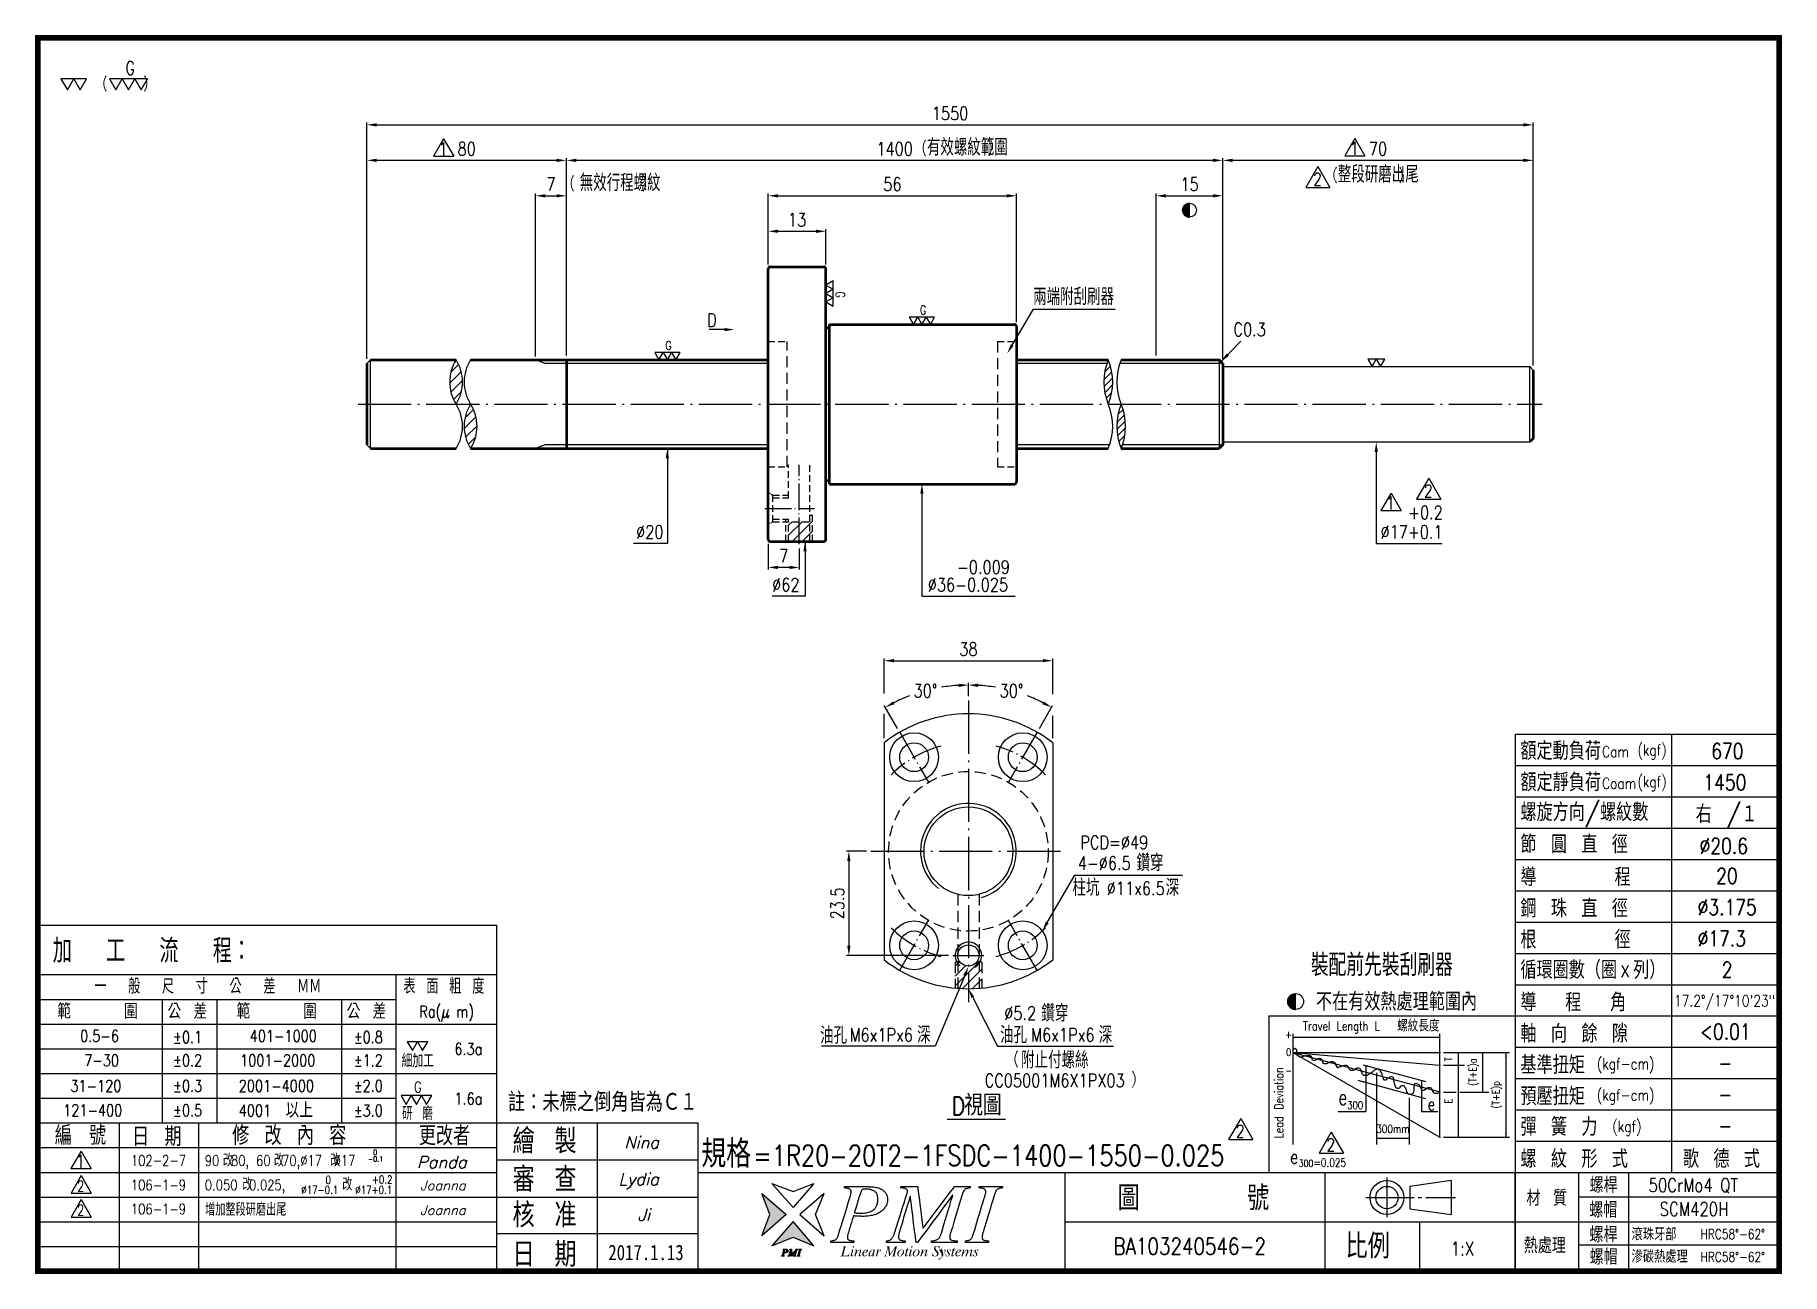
# Model space of a CAD drawing. Header units: millimetres. Extents: x 5676 to 6070, y -308 to -29.
import ezdxf
from ezdxf.enums import TextEntityAlignment as Align

# ---------------------------------------------------------------- set-up
doc = ezdxf.new("R2010")
doc.units = ezdxf.units.MM
doc.header["$LTSCALE"] = 10
doc.linetypes.add('C', pattern=[2.5625, 2, -0.25, 0.0625, -0.25])
doc.linetypes.add('H', pattern=[0.75, 0.5, -0.25])
doc.layers.get('0').update_dxf_attribs({"linetype": 'CONTINUOUS'})
doc.layers.get('DEFPOINTS').update_dxf_attribs({"linetype": 'CONTINUOUS'})
for name, color, linetype in [('03', 3, 'CONTINUOUS'), ('04', 4, 'CONTINUOUS'), ('14', 4, 'CONTINUOUS'), ('C', 1, 'C'), ('H', 5, 'H'), ('L1', 4, 'CONTINUOUS')]:
    doc.layers.add(name, color=color, linetype=linetype)
for name, color, linetype, lineweight in [('AM_0', 7, 'CONTINUOUS', 50), ('AM_5', 3, 'CONTINUOUS', 25), ('標籤(紅)', 2, 'CONTINUOUS', 30)]:
    doc.layers.add(name, color=color, linetype=linetype, lineweight=lineweight)
doc.styles.add('BW_SIMPLEX', font='romans.shx', dxfattribs={"width": 0.8, "bigfont": 'chineset.shx'})
doc.styles.add('SIMPLEX', font='SIMPLEX.shx', dxfattribs={"width": 0.8, "bigfont": 'chineset.shx'})
doc.styles.get("Standard").update_dxf_attribs({"font": 'TXT', "width": 0.8, "bigfont": 'CHINESET'})
doc.styles.add('WW', font='ITALICT.SHX')
doc.dimstyles.new('STANDARD$0', dxfattribs={"dimscale": 0, "dimtxt": 3, "dimasz": 2.2, "dimexe": 0.5, "dimexo": 1, "dimgap": 1.1, "dimtad": 1, "dimdec": 3, "dimrnd": 0.0005, "dimdsep": 46, "dimtxsty": 'SIMPLEX', "dimcen": 0, "dimclrd": 6, "dimclre": 6, "dimclrt": 3, "dimadec": 1, "dimazin": 2, "dimtp": -0.1, "dimtm": 0.2, "dimtfac": 1, "dimtdec": 3, "dimtmove": 2, "dimatfit": 3, "dimfxl": 0, "dimtvp": 0.790698, "dimarcsym": 0})
doc.dimstyles.new('STANDARD$2', dxfattribs={"dimscale": 0, "dimtxt": 3, "dimasz": 2.2, "dimexe": 0.5, "dimexo": 1, "dimgap": 1.1, "dimtad": 0, "dimtih": 1, "dimtoh": 1, "dimdec": 3, "dimrnd": 0.0005, "dimdsep": 46, "dimtxsty": 'SIMPLEX', "dimcen": 0, "dimclrd": 6, "dimclre": 6, "dimclrt": 3, "dimadec": 1, "dimazin": 2, "dimtp": -0.1, "dimtm": 0.2, "dimtfac": 1, "dimtdec": 3, "dimtmove": 2, "dimatfit": 3, "dimfxl": 0, "dimtvp": 0.790698, "dimarcsym": 0})
doc.dimstyles.new('STANDARD$7', dxfattribs={"dimscale": 0, "dimtxt": 3, "dimasz": 2.2, "dimexe": 0.5, "dimexo": 1, "dimgap": 1.1, "dimtad": 1, "dimdec": 3, "dimrnd": 0.0005, "dimdsep": 46, "dimtxsty": 'SIMPLEX', "dimcen": 0, "dimclrd": 6, "dimclre": 6, "dimclrt": 3, "dimadec": 1, "dimazin": 2, "dimtp": -0.1, "dimtm": 0.2, "dimtfac": 1, "dimtdec": 3, "dimtmove": 2, "dimatfit": 3, "dimfxl": 0, "dimtvp": 0.790698, "dimarcsym": 0})

msp = doc.modelspace()

# ---------------------------------------------------------------- texts
at = {"color": 7, "style": 'SIMPLEX', "width": 0.8}
for s, height, p in [('G', 2.9937, (5696.3331, -36.36)), ('(      )', 2.24903, (5691.1837, -39.7003))]:
    msp.add_text(s, height=height, dxfattribs=at).set_placement(p, align=Align.MIDDLE_LEFT)
at = {"color": 3, "style": 'SIMPLEX', "width": 0.8}
msp.add_text('G', height=1.9862, rotation=270, dxfattribs=at).set_placement((5857.534, -86.7498), align=Align.MIDDLE_LEFT)
for s, height, p in [('G', 1.9862, (5875.4816, -90.93)), ('G', 1.9862, (5818.0816, -98.93)), ('G', 2.3949, (5761.3967, -266.1828)), ('D', 4.1444, (5882.672, -270.4591)), ('=1R20-20T2-1FSDC-1400-1550-0.025', 4.673281, (5837.9234, -281.6339)), ('102-2-7', 2.38444, (5697.5864, -282.7698)), ('90  80,', 2.38444, (5714.2521, -282.7698)), ('改', 2.8613, (5718.3206, -282.6963)), ('60  70,%%C17  %%C17', 2.384444, (5725.7944, -282.7698)), ('改', 2.8613, (5729.8022, -282.6963)), ('改', 2.8613, (5742.5048, -282.6963)), ('-0.1', 1.19222, (5751.0158, -282.4144)), ('0', 1.1922, (5752.2092, -280.9143)), ('106-1-9', 2.38444, (5697.5864, -288.2844)), ('0.050  0.025,', 2.384444, (5714.2521, -288.2844)), ('改', 2.8613, (5722.7026, -288.0946)), ('改', 2.8613, (5745.2139, -288.0946)), ('106-1-9', 2.38444, (5697.5864, -293.6916)), ('增加整段研磨出尾', 2.86133, (5714.3124, -293.7856)), ('BA103240546-2', 3.784216, (5919.1433, -302.0955))]:
    msp.add_text(s, height=height, dxfattribs=at).set_placement(p, align=Align.MIDDLE_LEFT)
at = {"color": 3}
for s, height, width, p in [('額定動負荷', 4.0365, 0.9, (6010.9026, -192.398)), ('額定靜負荷', 4.0365, 0.9, (6010.9026, -199.4619)), ('螺旋方向/螺紋數', 4.0365, 0.9, (6010.9026, -206.2125)), ('右 /１', 4.0365, 0.9, (6050.4192, -206.6231)), ('節 圓 直 徑', 4.0365, 0.9, (6010.9026, -213.443)), ('導     程', 4.0365, 0.9, (6010.9026, -220.8384)), ('鋼 珠 直 徑', 4.0365, 0.9, (6010.9026, -227.9023)), ('加  工  流  程：', 5.406023, 0.8, (5679.9329, -238.1621)), ('根     徑', 4.0365, 0.9, (6010.9026, -234.9662)), ('循環圈數（圈ｘ列）', 4.0365, 0.9, (6010.9026, -241.7937)), ('一  般  尺  寸  公  差  ＭＭ', 3.421114, 0.8, (5689.3443, -245.148)), ('表 面 粗 度', 3.42111, 0.8, (5759.0174, -245.148)), ('範    圍', 3.42422, 0.9, (5680.9892, -250.8105)), ('公 差', 3.42422, 0.9, (5705.8412, -250.8105)), ('範    圍', 3.42422, 0.9, (5721.3754, -250.8105)), ('公 差', 3.42422, 0.9, (5746.2273, -250.8105)), ('不在有效熱處理範圍內', 4.0365, 0.9, (5964.8055, -248.9467)), ('導  程  角', 4.0365, 0.9, (6010.9026, -249.0939)), ('螺紋長度', 2.64154, 0.9, (5983.1289, -253.6549)), ('軸 向 餘 隙', 4.0365, 0.9, (6010.9026, -256.1523)), ('細加工', 3.02737, 0.8, (5758.6213, -261.774)), ('基準扭矩 ', 4.0365, 0.9, (6010.9026, -263.2162)), ('註：未標之倒角皆為Ｃ１', 4.314007, 0.9, (5782.5903, -271.7321)), ('視圖', 4.69698, 0.9, (5885.4731, -272.6027)), ('預壓扭矩 ', 4.0365, 0.9, (6010.9026, -270.2801)), ('以上', 3.42422, 0.9, (5732.4567, -273.1046)), ('研 磨', 3.02737, 0.8, (5758.7021, -273.6207)), ('編\u3000號^J', 4.28878, 0.9, (5680.4073, -279.2474)), ('日 期', 4.28878, 0.9, (5697.8541, -279.5068)), ('修 改 內 容', 4.28878, 0.9, (5720.3914, -279.2532)), ('更改者', 4.28878, 0.9, (5762.5014, -279.3185)), ('繪 製', 5.55018, 0.9, (5783.6382, -281.1592)), ('彈 簧 力', 4.0365, 0.9, (6010.9026, -277.1742)), ('規格', 6.23104, 0.9, (5826.1991, -284.3555)), ('審 查', 5.55018, 0.9, (5783.6382, -289.7844)), ('螺 紋 形 式', 4.0365, 0.9, (6010.9026, -284.4133)), ('歌 德 式', 4.0365, 0.9, (6047.5515, -284.4133)), ('螺桿', 3.52206, 0.9, (6026.4796, -290.0379)), ('圖     號', 5.55018, 0.9, (5920.0712, -294.0111)), ('材 質', 3.52206, 0.9, (6012.2463, -292.9848)), ('核 准', 5.55018, 0.9, (5783.6382, -297.8481)), ('螺帽', 3.52206, 0.9, (6026.4283, -295.6499)), ('比例', 5.55018, 0.9, (5971.4655, -304.8518)), ('螺桿', 3.52206, 0.9, (6026.454, -301.2214)), ('滾珠牙部', 2.81765, 0.9, (6035.9573, -300.7885)), ('日 期', 5.55018, 0.9, (5783.6285, -306.7168)), ('熱處理', 3.52206, 0.9, (6011.6564, -303.6699)), ('螺帽', 3.52206, 0.9, (6026.5052, -306.2588)), ('滲碳熱處理', 2.81765, 0.9, (6035.9678, -305.7965))]:
    msp.add_text(s, height=height, dxfattribs=dict(at, width=width)).set_placement(p)
at = {"style": 'SIMPLEX', "width": 0.8}
for p in [(6035.9154, -191.4314), (6035.9154, -198.5793)]:
    msp.add_text(' (kgf)', height=2.52281, dxfattribs=at).set_placement(p)
at = {"color": 3, "style": 'SIMPLEX', "width": 0.8}
for s, height, p in [('670', 3.53194, (6053.9344, -192.1773)), ('1450', 3.53194, (6052.1651, -199.2412)), ('%%C20.6', 3.53194, (6051.309, -213.5798)), ('20', 3.53194, (6055.0378, -220.3199)), ('%%C3.175', 3.53194, (6050.865, -227.3838)), ('%%C17.3', 3.53194, (6050.865, -234.4477)), ('2', 3.5319, (6056.3037, -241.5115)), ('Ra(μ m)', 2.66003, (5762.6115, -250.5052)), ('17.2%%D/17%%D10\'23"', 2.532503, (6045.5385, -248.0011)), ('0.5-6', 2.66003, (5686.1286, -256.0021)), ('%%p0.1', 2.66003, (5707.0769, -256.2517)), ('401-1000', 2.66003, (5724.3636, -256.0021)), ('%%p0.8', 2.66003, (5747.818, -256.2517)), ('7-30', 2.66003, (5687.0404, -261.4943)), ('%%p0.2', 2.66003, (5707.0769, -261.4943)), ('1001-2000', 2.66003, (5722.2053, -261.4943)), ('%%p1.2', 2.66003, (5747.818, -261.4943)), ('6.3a', 2.66003, (5770.5233, -258.9308)), ('(kgf-cm)', 2.52281, (6028.1442, -262.2099)), ('31-120', 2.66003, (5683.9399, -267.2645)), ('%%p0.3', 2.66003, (5707.0769, -267.2645)), ('2001-4000', 2.66003, (5721.8935, -267.2645)), ('%%p2.0', 2.66003, (5747.818, -267.2645)), ('1.6a', 2.66003, (5770.5233, -270.1591)), ('(kgf-cm)', 2.52281, (6028.1442, -269.2502)), ('121-400', 2.66003, (5682.3087, -272.7684)), ('%%p0.5', 2.66003, (5707.0769, -272.7684)), ('4001', 2.66003, (5721.8935, -272.8381)), ('%%p3.0', 2.66003, (5747.818, -272.8381)), ('(kgf)', 2.52281, (6031.6394, -276.3141)), ('50CrMo4 QT', 3.07804, (6039.7855, -289.8571)), ('SCM420H', 3.07804, (6042.2942, -295.2551)), ('HRC58%%d-62%%d', 2.188827, (6051.5035, -300.4588)), ('1:X', 3.07804, (5995.2027, -304.164)), ('HRC58%%d-62%%d', 2.188827, (6051.5035, -305.5913))]:
    msp.add_text(s, height=height, dxfattribs=at).set_placement(p)
at = {"color": 3, "linetype": 'ByBlock', "width": 0.8}
for s, height, p in [('Travel Length L', 2.004304, (5970.5474, -252.4167)), ('300mm', 1.83728, (5982.1652, -275.628))]:
    msp.add_text(s, height=height, dxfattribs=at).set_placement(p, align=Align.MIDDLE_CENTER)
at = {"style": 'SIMPLEX', "width": 0.8}
msp.add_text('<0.01', height=3.53194, dxfattribs=at).set_placement((6057.1228, -253.6919), align=Align.MIDDLE_CENTER)
at = {"color": 3, "linetype": 'ByBlock', "width": 0.8}
for s, p in [('+', (5958.6398, -254.3612)), ('0', (5958.6398, -258.3041)), ('-', (5958.6398, -262.4659))]:
    msp.add_text(s, height=1.6703, dxfattribs=at).set_placement(p, align=Align.MIDDLE)
for s, height, p in [('T', 1.6703, (5994.6667, -259.9111)), ('(T+E)a', 1.67025, (6000.1377, -262.8316)), ('(T+E)p', 1.67025, (6005.3523, -267.9384)), ('E', 1.6703, (5994.6667, -269.386))]:
    msp.add_text(s, height=height, rotation=90, dxfattribs=at).set_placement(p, align=Align.MIDDLE_CENTER)
msp.add_text('Lead Deviation', height=2.004304, rotation=90, dxfattribs=at).set_placement((5956.3762, -269.7414), align=Align.MIDDLE)
at = {"color": 3, "width": 0.8}
for s, height, p in [('e', 3.3405, (5971.8718, -268.5231)), ('300', 1.73706, (5975.4366, -270.2873)), ('e', 2.7838, (5991.6706, -270.0291)), ('e', 3.0761, (5960.8238, -281.9218)), ('300', 1.59955, (5964.2081, -283.3915)), ('=0.025', 1.84563, (5971.5863, -283.2457))]:
    msp.add_text(s, height=height, dxfattribs=at).set_placement(p, align=Align.MIDDLE_RIGHT)
at = {"color": 3, "style": 'WW'}
for s, height, p in [('Nina', 2.68099, (5808.8143, -280.0113)), ('Lydia', 2.6972, (5807.4814, -288.3244)), ('Ji', 2.6972, (5811.8526, -296.3804))]:
    msp.add_text(s, height=height, dxfattribs=at).set_placement(p)
at = {"color": 3, "style": 'SIMPLEX'}
for s, insert, char_height, attachment_point in [('兩端附刮刷器', (5919.2536, -89.8379), 3.8, 9), ('D', (5829.6591, -94.6994), 3, 9), ('C0.3', (5953.4972, -96.8057), 3, 9), ('-0.009', (5883.8485, -150.4128), 3, 7), ('%%c62', (5848.3375, -154.3942), 3, 9), ('%%c36-0.025', (5877.2614, -154.3942), 3, 7), ('PCD=%%C49', (5911.6637, -212.5042), 3, 7), ('4-%%C6.5', (5911.0895, -217.2034), 3, 7), ('鑽穿', (5930.4114, -217.5037), 3.8, 9), ('柱坑', (5915.9745, -223.1141), 3.8, 9), ('%%C11x6.5', (5917.6261, -222.8641), 3, 7), ('深', (5933.9452, -223.1141), 3.8, 9), ('鑽穿', (5908.9582, -251.428), 3.8, 9), ('油孔', (5899.6426, -256.3211), 3.8, 9), ('油孔', (5859.0585, -256.4188), 3.8, 9), ('M6x1Px6', (5859.6267, -255.9415), 3, 7), ('深', (5877.8948, -256.3211), 3.8, 9), ('M6x1Px6', (5900.5719, -255.9415), 3, 7), ('深', (5918.8561, -256.3211), 3.8, 9)]:
    msp.add_mtext(s, dxfattribs=dict(at, insert=insert, char_height=char_height, attachment_point=attachment_point))
at = {"style": 'SIMPLEX'}
for s, insert, char_height, attachment_point in [('%%C5.2', (5894.4924, -251.0534), 3, 7), ('(      ', (5897.1782, -260.0872), 2.4, 5), ('附止付螺絲', (5913.5038, -261.9834), 3.8, 9), ('CC05001M6X1PX03', (5890.0961, -266.1986), 3, 7), ('      )', (5919.8086, -264.6513), 2.4, 5)]:
    msp.add_mtext(s, dxfattribs=dict(at, insert=insert, char_height=char_height, attachment_point=attachment_point))
for s, insert, char_height, width, attachment_point, style in [('{\\C3;Joanna}', (5767.9294, -288.3775), 2.16, 13.913943, 5, 'WW'), ('{\\C3;Joanna}', (5767.9294, -293.9511), 2.16, 13.913943, 5, 'WW'), ('{\\fDFKai-SB|b0|i0|c136|p65;\\W0.50185; \\W0.8;2017.1.13}', (5804.0529, -301.7545), 3.465245, 19.644191, 1, 'BW_SIMPLEX')]:
    msp.add_mtext(s, dxfattribs=dict(insert=insert, char_height=char_height, width=width, attachment_point=attachment_point, style=style))
at = {"layer": '03', "style": 'SIMPLEX', "width": 0.8}
for p in [(6057.1228, -260.7558), (6057.1228, -267.8196), (6057.1228, -274.8835)]:
    msp.add_text('-', height=3.5319, dxfattribs=at).set_placement(p, align=Align.MIDDLE_CENTER)
at = {"layer": '03', "attachment_point": 7, "style": 'SIMPLEX'}
for s, insert, char_height in [('+0.2', (5985.5816, -138.122), 3), ('%%C20', (5811.4921, -142.498), 3), ('%%C17+0.1', (5979.3622, -142.498), 3), ('0', (5741.4721, -288.0203), 1.7829), ('+0.2', (5751.908, -287.9479), 1.78291), ('%%C17-0.1', (5735.9994, -290.2603), 1.78291), ('%%C17+0.1', (5748.1733, -290.2603), 1.78291)]:
    msp.add_mtext(s, dxfattribs=dict(at, insert=insert, char_height=char_height))
at = {"layer": 'AM_0', "width": 0.8}
for s, height, style, p in [('(          )', 2.3, 'BW_SIMPLEX', (5875.8909, -55.3609)), ('有效螺紋範圍', 3.8, 'SIMPLEX', (5877.0753, -56.108)), ('(          )', 2.3, 'BW_SIMPLEX', (5968.5396, -61.4627)), ('整段研磨出尾', 3.8, 'SIMPLEX', (5969.724, -62.2098)), ('(           )', 2.3, 'BW_SIMPLEX', (5796.5407, -63.3388)), ('無效行程螺紋', 3.8, 'SIMPLEX', (5798.787, -64.1246)), ('Cam', 2.52281, 'SIMPLEX', (6029.3189, -191.8086)), ('Coam', 2.52281, 'SIMPLEX', (6029.3189, -198.9566))]:
    msp.add_text(s, height=height, dxfattribs=dict(at, style=style)).set_placement(p)
at = {"layer": '標籤(紅)', "color": 2, "style": 'SIMPLEX', "width": 0.8}
msp.add_text('裝配前先裝刮刷器', height=5, dxfattribs=at).set_placement((5963.6605, -241.151))

# ---------------------------------------------------------------- blocks, each defined once
blk = doc.blocks.new('*X6')
at = {"color": 0}
for p, q in [((509.58, 88.4), (512.19, 88.4)), ((509.64, 88.45), (512.19, 88.45)), ((509.7, 88.5), (512.19, 88.5)), ((509.76, 88.55), (512.19, 88.55)), ((509.83, 88.6), (512.19, 88.6)), ((509.9, 88.65), (512.19, 88.65)), ((509.97, 88.7), (512.19, 88.7)), ((510.05, 88.75), (512.19, 88.75)), ((510.13, 88.8), (512.19, 88.8)), ((510.22, 88.85), (512.19, 88.85)), ((510.31, 88.9), (512.19, 88.9)), ((510.41, 88.95), (512.19, 88.95)), ((510.51, 89), (512.19, 89)), ((510.62, 89.05), (512.19, 89.05)), ((510.75, 89.1), (512.19, 89.1)), ((510.89, 89.15), (512.19, 89.15)), ((511.04, 89.2), (512.19, 89.2)), ((511.22, 89.25), (512.19, 89.25)), ((511.45, 89.3), (512.19, 89.3)), ((511.81, 89.35), (512.19, 89.35)), ((508.19, 85.6), (512.19, 85.6)), ((508.19, 85.55), (512.19, 85.55)), ((508.19, 85.5), (512.19, 85.5)), ((508.19, 85.45), (512.19, 85.45)), ((508.19, 85.4), (512.19, 85.4)), ((508.19, 85.35), (512.19, 85.35)), ((508.19, 85.3), (512.19, 85.3)), ((508.19, 85.25), (512.19, 85.25)), ((508.19, 85.2), (512.19, 85.2)), ((508.19, 85.15), (512.19, 85.15)), ((508.2, 85.7), (512.19, 85.7)), ((508.2, 85.65), (512.19, 85.65)), ((508.2, 85.1), (512.19, 85.1)), ((508.2, 85.05), (512.19, 85.05)), ((508.2, 85), (512.19, 85)), ((508.21, 85.8), (512.19, 85.8)), ((508.21, 85.75), (512.19, 85.75)), ((508.21, 84.95), (512.19, 84.95)), ((508.21, 84.9), (512.19, 84.9)), ((508.22, 85.9), (512.19, 85.9)), ((508.22, 85.85), (512.19, 85.85)), ((508.22, 84.85), (512.19, 84.85)), ((508.23, 85.95), (512.19, 85.95)), ((508.23, 84.8), (512.19, 84.8)), ((508.23, 84.75), (512.19, 84.75)), ((508.24, 86), (512.19, 86)), ((508.24, 84.7), (512.19, 84.7)), ((508.25, 86.1), (512.19, 86.1)), ((508.25, 86.05), (512.19, 86.05)), ((508.25, 84.65), (512.19, 84.65)), ((508.26, 86.15), (512.19, 86.15)), ((508.26, 84.6), (512.19, 84.6)), ((508.27, 86.2), (512.19, 86.2)), ((508.27, 84.55), (512.19, 84.55)), ((508.28, 84.5), (512.19, 84.5)), ((508.29, 86.25), (512.19, 86.25)), ((508.29, 84.45), (512.19, 84.45)), ((508.3, 86.3), (512.19, 86.3)), ((508.31, 86.35), (512.19, 86.35)), ((508.31, 84.4), (512.19, 84.4)), ((508.32, 86.4), (512.19, 86.4)), ((508.32, 84.35), (512.19, 84.35)), ((508.33, 84.3), (512.19, 84.3)), ((508.34, 86.45), (512.19, 86.45)), ((508.35, 86.5), (512.19, 86.5)), ((508.35, 84.25), (512.19, 84.25)), ((508.36, 84.2), (512.19, 84.2)), ((508.37, 86.55), (512.19, 86.55)), ((508.38, 86.6), (512.19, 86.6)), ((508.38, 84.15), (512.19, 84.15)), ((508.39, 84.1), (512.19, 84.1)), ((508.4, 86.65), (512.19, 86.65)), ((508.41, 84.05), (512.19, 84.05)), ((508.42, 86.7), (512.19, 86.7)), ((508.43, 86.75), (512.19, 86.75)), ((508.43, 84), (512.19, 84)), ((508.45, 86.8), (512.19, 86.8)), ((508.45, 83.95), (512.19, 83.95)), ((508.47, 86.85), (512.19, 86.85)), ((508.47, 83.9), (512.19, 83.9)), ((508.49, 86.9), (512.19, 86.9)), ((508.49, 83.85), (512.19, 83.85)), ((508.51, 86.95), (512.19, 86.95)), ((508.51, 83.8), (512.19, 83.8)), ((508.53, 83.75), (512.19, 83.75)), ((508.54, 87), (512.19, 87)), ((508.55, 83.7), (512.19, 83.7)), ((508.56, 87.05), (512.19, 87.05)), ((508.57, 83.65), (512.19, 83.65)), ((508.58, 87.1), (512.19, 87.1)), ((508.6, 83.6), (512.19, 83.6)), ((508.61, 87.15), (512.19, 87.15)), ((508.62, 83.55), (512.19, 83.55)), ((508.63, 87.2), (512.19, 87.2)), ((508.65, 83.5), (512.19, 83.5)), ((508.66, 87.25), (512.19, 87.25)), ((508.68, 87.3), (512.19, 87.3)), ((508.68, 83.45), (512.19, 83.45)), ((508.7, 83.4), (512.19, 83.4)), ((508.71, 87.35), (512.19, 87.35)), ((508.73, 83.35), (512.19, 83.35)), ((508.74, 87.4), (512.19, 87.4)), ((508.76, 83.3), (512.19, 83.3)), ((508.77, 87.45), (512.19, 87.45)), ((508.79, 83.25), (512.19, 83.25)), ((508.8, 87.5), (512.19, 87.5)), ((508.83, 87.55), (512.19, 87.55)), ((508.83, 83.2), (512.19, 83.2)), ((508.86, 83.15), (512.19, 83.15)), ((508.87, 87.6), (512.19, 87.6)), ((508.89, 83.1), (512.19, 83.1)), ((508.9, 87.65), (512.19, 87.65)), ((508.93, 83.05), (512.19, 83.05)), ((508.94, 87.7), (512.19, 87.7)), ((508.96, 83), (512.19, 83)), ((508.97, 87.75), (512.19, 87.75)), ((509, 82.95), (512.19, 82.95)), ((509.01, 87.8), (512.19, 87.8)), ((509.04, 82.9), (512.19, 82.9)), ((509.05, 87.85), (512.19, 87.85)), ((509.08, 82.85), (512.19, 82.85)), ((509.09, 87.9), (512.19, 87.9)), ((509.12, 82.8), (512.19, 82.8)), ((509.13, 87.95), (512.19, 87.95)), ((509.16, 82.75), (512.19, 82.75)), ((509.18, 88), (512.19, 88)), ((509.21, 82.7), (512.19, 82.7)), ((509.22, 88.05), (512.19, 88.05)), ((509.25, 82.65), (512.19, 82.65)), ((509.27, 88.1), (512.19, 88.1)), ((509.3, 82.6), (512.19, 82.6)), ((509.31, 88.15), (512.19, 88.15)), ((509.35, 82.55), (512.19, 82.55)), ((509.36, 88.2), (512.19, 88.2)), ((509.4, 82.5), (512.19, 82.5)), ((509.41, 88.25), (512.19, 88.25)), ((509.45, 82.45), (512.19, 82.45)), ((509.47, 88.3), (512.19, 88.3)), ((509.5, 82.4), (512.19, 82.4)), ((509.52, 88.35), (512.19, 88.35)), ((509.56, 82.35), (512.19, 82.35)), ((509.62, 82.3), (512.19, 82.3)), ((509.68, 82.25), (512.19, 82.25)), ((509.74, 82.2), (512.19, 82.2)), ((509.81, 82.15), (512.19, 82.15)), ((509.88, 82.1), (512.19, 82.1)), ((509.95, 82.05), (512.19, 82.05)), ((510.03, 82), (512.19, 82)), ((510.11, 81.95), (512.19, 81.95)), ((510.19, 81.9), (512.19, 81.9)), ((510.28, 81.85), (512.19, 81.85)), ((510.38, 81.8), (512.19, 81.8)), ((510.48, 81.75), (512.19, 81.75)), ((510.59, 81.7), (512.19, 81.7)), ((510.71, 81.65), (512.19, 81.65)), ((510.84, 81.6), (512.19, 81.6)), ((510.99, 81.55), (512.19, 81.55)), ((511.17, 81.5), (512.19, 81.5)), ((511.38, 81.45), (512.19, 81.45)), ((511.68, 81.4), (512.19, 81.4))]:
    blk.add_line(p, q, dxfattribs=at)
blk = doc.blocks.new('*D9')
at = {"layer": 'AM_5', "color": 6, "lineweight": -2}
for p, q in [((5841.29, -80.67), (5841.29, -72.67)), ((5843.49, -73.17), (5852.09, -73.17)), ((5854.29, -80.67), (5854.29, -72.67))]:
    blk.add_line(p, q, dxfattribs=at)
at = {"layer": 'AM_5', "color": 6}
for points in [[(5843.49, -72.81), (5843.49, -73.54), (5841.29, -73.17)], [(5852.09, -72.81), (5852.09, -73.54), (5854.29, -73.17)]]:
    blk.add_solid(points, dxfattribs=at)
at = {"layer": 'DEFPOINTS', "color": 0}
for p in [(5854.29, -73.17), (5841.29, -81.67), (5854.29, -81.67)]:
    blk.add_point(p, dxfattribs=at)
at = {"layer": 'AM_5', "color": 3, "insert": (5847.79, -70.57), "char_height": 3, "attachment_point": 5, "style": 'SIMPLEX'}
blk.add_mtext('13', dxfattribs=at)
blk = doc.blocks.new('*D10')
at = {"layer": 'AM_5', "color": 6, "lineweight": -2}
for p, q in [((5841.29, -80.67), (5841.29, -64.67)), ((5843.49, -65.17), (5895.09, -65.17)), ((5897.29, -93.67), (5897.29, -64.67))]:
    blk.add_line(p, q, dxfattribs=at)
at = {"layer": 'AM_5', "color": 6}
for points in [[(5843.49, -64.81), (5843.49, -65.54), (5841.29, -65.17)], [(5895.09, -64.81), (5895.09, -65.54), (5897.29, -65.17)]]:
    blk.add_solid(points, dxfattribs=at)
at = {"layer": 'DEFPOINTS', "color": 0}
for p in [(5897.29, -65.17), (5841.29, -81.67), (5897.29, -94.67)]:
    blk.add_point(p, dxfattribs=at)
at = {"layer": 'AM_5', "color": 3, "insert": (5869.29, -62.57), "char_height": 3, "attachment_point": 5, "style": 'SIMPLEX'}
blk.add_mtext('56', dxfattribs=at)
blk = doc.blocks.new('*D11')
at = {"layer": 'AM_5', "color": 6, "lineweight": -2}
blk.add_line((5752.99, -57.17), (5793.59, -57.17), dxfattribs=at)
at = {"layer": 'AM_5', "color": 6}
for points in [[(5752.99, -56.81), (5752.99, -57.54), (5750.79, -57.17)], [(5793.59, -56.81), (5793.59, -57.54), (5795.79, -57.17)]]:
    blk.add_solid(points, dxfattribs=at)
at = {"layer": 'DEFPOINTS', "color": 0}
for p in [(5795.79, -57.17), (5795.79, -101.92), (5750.79, -102.97)]:
    blk.add_point(p, dxfattribs=at)
at = {"layer": 'AM_5', "color": 3, "insert": (5773.29, -54.57), "char_height": 3, "attachment_point": 5, "style": 'SIMPLEX'}
blk.add_mtext('80', dxfattribs=at)
blk = doc.blocks.new('*D12')
at = {"layer": 'AM_5', "color": 6, "lineweight": -2}
for p, q in [((5788.79, -101.42), (5788.79, -64.67)), ((5790.99, -65.17), (5793.59, -65.17))]:
    blk.add_line(p, q, dxfattribs=at)
at = {"layer": 'AM_5', "color": 6}
for points in [[(5790.99, -64.81), (5790.99, -65.54), (5788.79, -65.17)], [(5793.59, -64.81), (5793.59, -65.54), (5795.79, -65.17)]]:
    blk.add_solid(points, dxfattribs=at)
at = {"layer": 'DEFPOINTS', "color": 0}
for p in [(5795.79, -65.17), (5788.79, -102.42), (5795.79, -102.17)]:
    blk.add_point(p, dxfattribs=at)
at = {"layer": 'AM_5', "color": 3, "insert": (5792.29, -62.57), "char_height": 3, "attachment_point": 5, "style": 'SIMPLEX'}
blk.add_mtext('7', dxfattribs=at)
blk = doc.blocks.new('*D13')
at = {"layer": 'AM_5', "color": 6, "lineweight": -2}
for p, q in [((5928.79, -101.17), (5928.79, -64.67)), ((5930.99, -65.17), (5941.59, -65.17)), ((5943.79, -101.97), (5943.79, -64.67))]:
    blk.add_line(p, q, dxfattribs=at)
at = {"layer": 'AM_5', "color": 6}
for points in [[(5930.99, -64.81), (5930.99, -65.54), (5928.79, -65.17)], [(5941.59, -64.81), (5941.59, -65.54), (5943.79, -65.17)]]:
    blk.add_solid(points, dxfattribs=at)
at = {"layer": 'DEFPOINTS', "color": 0}
for p in [(5943.79, -65.17), (5928.79, -102.17), (5943.79, -102.97)]:
    blk.add_point(p, dxfattribs=at)
at = {"layer": 'AM_5', "color": 3, "insert": (5936.29, -62.57), "char_height": 3, "attachment_point": 5, "style": 'SIMPLEX'}
blk.add_mtext('15', dxfattribs=at)
blk = doc.blocks.new('*D18')
at = {"layer": 'AM_5', "color": 6, "lineweight": -2}
for p, q in [((5841.29, -143.67), (5841.29, -149.49)), ((5848.29, -144.74), (5848.29, -149.49)), ((5846.09, -148.99), (5843.49, -148.99))]:
    blk.add_line(p, q, dxfattribs=at)
at = {"layer": 'AM_5', "color": 6}
for points in [[(5843.49, -148.62), (5843.49, -149.36), (5841.29, -148.99)], [(5846.09, -148.62), (5846.09, -149.36), (5848.29, -148.99)]]:
    blk.add_solid(points, dxfattribs=at)
at = {"layer": 'DEFPOINTS', "color": 0}
for p in [(5841.29, -142.67), (5848.29, -143.74), (5841.29, -148.99)]:
    blk.add_point(p, dxfattribs=at)
at = {"layer": 'AM_5', "color": 3, "insert": (5844.79, -146.39), "char_height": 3, "attachment_point": 5, "style": 'SIMPLEX'}
blk.add_mtext('7', dxfattribs=at)
blk = doc.blocks.new('*D19')
at = {"layer": 'AM_5', "color": 6, "lineweight": -2}
for p, q in [((5863.43, -213.01), (5858.97, -213.01)), ((5859.47, -215.21), (5859.47, -234.31)), ((5881.93, -236.51), (5858.97, -236.51))]:
    blk.add_line(p, q, dxfattribs=at)
at = {"layer": 'AM_5', "color": 6}
for points in [[(5859.1, -215.21), (5859.83, -215.21), (5859.47, -213.01)], [(5859.1, -234.31), (5859.83, -234.31), (5859.47, -236.51)]]:
    blk.add_solid(points, dxfattribs=at)
at = {"layer": 'DEFPOINTS', "color": 0}
for p in [(5864.43, -213.01), (5859.47, -236.51), (5882.93, -236.51)]:
    blk.add_point(p, dxfattribs=at)
at = {"layer": 'AM_5', "color": 3, "insert": (5856.87, -224.76), "char_height": 3, "attachment_point": 5, "rotation": 90, "style": 'SIMPLEX'}
blk.add_mtext('23.5', dxfattribs=at)
blk = doc.blocks.new('*D20')
at = {"color": 6, "lineweight": -2}
for p, q in [((5886.43, -178.01), (5886.43, -175.02)), ((5870.43, -185.3), (5867.44, -180.11))]:
    blk.add_line(p, q, dxfattribs=at)
for start, end in [(93.3629, 99.3467), (110.8075, 116.6371)]:
    blk.add_arc((5886.43, -213.01), 37.49, start, end, dxfattribs=at)
at = {"color": 6}
for points in [[(5884.22, -175.22), (5884.24, -175.96), (5886.43, -175.52)], [(5869.8, -179.83), (5869.45, -179.18), (5867.69, -180.55)]]:
    blk.add_solid(points, dxfattribs=at)
at = {"layer": 'DEFPOINTS', "color": 0}
for p in [(5879.92, -176.09), (5886.43, -179.01), (5870.93, -186.17), (5877.43, -197.42), (5886.43, -247.01)]:
    blk.add_point(p, dxfattribs=at)
at = {"color": 3, "insert": (5876.73, -176.8), "char_height": 3, "attachment_point": 5, "style": 'SIMPLEX'}
blk.add_mtext('30°', dxfattribs=at)
blk = doc.blocks.new('*D21')
at = {"color": 6, "lineweight": -2}
for p, q in [((5886.43, -178.01), (5886.43, -175.02)), ((5902.43, -185.3), (5905.42, -180.11))]:
    blk.add_line(p, q, dxfattribs=at)
for start, end in [(80.6533, 86.6371), (63.3629, 69.1925)]:
    blk.add_arc((5886.43, -213.01), 37.49, start, end, dxfattribs=at)
at = {"color": 6}
for points in [[(5888.62, -175.96), (5888.64, -175.22), (5886.43, -175.52)], [(5903.41, -179.18), (5903.06, -179.83), (5905.17, -180.55)]]:
    blk.add_solid(points, dxfattribs=at)
at = {"layer": 'DEFPOINTS', "color": 0}
for p in [(5886.43, -179.01), (5899.25, -177.79), (5901.93, -186.17), (5895.43, -197.42), (5886.43, -247.01)]:
    blk.add_point(p, dxfattribs=at)
at = {"color": 3, "insert": (5896.13, -176.8), "char_height": 3, "attachment_point": 5, "style": 'SIMPLEX'}
blk.add_mtext('30°', dxfattribs=at)
blk = doc.blocks.new('PMI')
h = blk.add_hatch(color=4)
h.paths.add_polyline_path([(8, -17.9), (8, -17.9), (-5.8, -5.8), (-1.1, -17.9), (-5.8, -30)])
h.paths.add_polyline_path([(12.1, -21.9), (0, -35.8), (12.1, -30.8), (24.1, -35.8)])
h.paths.add_polyline_path([(15.5, -41.3), (15.5, -41.3), (15.6, -41.2), (15.6, -41.2), (15.6, -41.1), (15.6, -41.1), (15.6, -41), (15.6, -41), (15.7, -40.9), (15.7, -40.7), (15.8, -40.4), (15.9, -40), (16, -39.6), (16.1, -39.2), (16.2, -38.9), (16.3, -38.7), (16.3, -38.6), (16.3, -38.5), (16.4, -38.5), (16.4, -38.4), (16.4, -38.3), (16.4, -38.3), (16.4, -38.2), (16.4, -38.2), (16.5, -38.1), (16.5, -38.1), (16.5, -38.1), (16.5, -38.1), (16.5, -38), (16.6, -38), (16.6, -38), (16.6, -38), (16.6, -38), (16.6, -37.9), (16.7, -37.9), (16.7, -37.9), (16.7, -37.9), (16.8, -37.9), (16.8, -37.9), (16.8, -37.9), (16.9, -37.9), (16.9, -37.9), (16.9, -37.9), (17, -37.9), (17, -37.9), (17, -37.8), (17, -37.8), (17, -37.8), (17, -37.8), (16.9, -37.8), (16.8, -37.8), (16.6, -37.8), (16.4, -37.8), (16.1, -37.8), (15.9, -37.8), (15.7, -37.8), (15.5, -37.8), (15.5, -37.8), (15.5, -37.8), (15.5, -37.8), (15.5, -37.8), (15.5, -37.9), (15.5, -37.9), (15.5, -37.9), (15.5, -37.9), (15.6, -37.9), (15.6, -37.9), (15.6, -37.9), (15.7, -37.9), (15.7, -37.9), (15.7, -37.9), (15.8, -37.9), (15.8, -37.9), (15.8, -37.9), (15.8, -38), (15.9, -38), (15.9, -38), (15.9, -38), (15.9, -38.1), (15.9, -38.1), (15.9, -38.1), (15.9, -38.2), (15.9, -38.2), (15.9, -38.2), (15.9, -38.3), (15.9, -38.3), (15.9, -38.4), (15.9, -38.4), (15.8, -38.5), (15.8, -38.6), (15.8, -38.6), (15.7, -38.9), (15.6, -39.2), (15.5, -39.5), (15.4, -39.9), (15.3, -40.3), (15.2, -40.6), (15.2, -40.8), (15.1, -40.9), (15.1, -41), (15.1, -41.1), (15.1, -41.1), (15.1, -41.2), (15, -41.2), (15, -41.3), (15, -41.3), (15, -41.4), (14.9, -41.4), (14.9, -41.4), (14.9, -41.5), (14.8, -41.5), (14.8, -41.5), (14.8, -41.5), (14.8, -41.5), (14.7, -41.5), (14.7, -41.5), (14.7, -41.6), (14.6, -41.6), (14.6, -41.6), (14.5, -41.6), (14.5, -41.6), (14.5, -41.6), (14.4, -41.6), (14.4, -41.6), (14.4, -41.6), (14.4, -41.6), (14.4, -41.7), (14.5, -41.7), (14.6, -41.7), (14.8, -41.7), (15.1, -41.7), (15.3, -41.7), (15.6, -41.7), (15.8, -41.7), (15.9, -41.7), (16, -41.7), (16, -41.6), (16, -41.6), (16, -41.6), (16, -41.6), (16, -41.6), (16, -41.6), (15.9, -41.6), (15.9, -41.6), (15.8, -41.6), (15.8, -41.5), (15.8, -41.5), (15.7, -41.5), (15.7, -41.5), (15.7, -41.5), (15.6, -41.5), (15.6, -41.5), (15.6, -41.5), (15.6, -41.4), (15.5, -41.4), (15.5, -41.4), (15.5, -41.3)])
h.paths.add_polyline_path([(13.5, -41.5), (13.4, -41.5), (13.4, -41.5), (13.4, -41.5), (13.3, -41.5), (13.3, -41.4), (13.3, -41.4), (13.3, -41.4), (13.3, -41.3), (13.3, -41.3), (13.3, -41.3), (13.3, -41.2), (13.3, -41.2), (13.3, -41.2), (13.3, -41.1), (13.3, -41.1), (13.4, -41), (13.4, -41), (13.4, -40.7), (13.5, -40.4), (13.7, -40), (13.8, -39.6), (13.9, -39.2), (14, -38.9), (14, -38.7), (14.1, -38.6), (14.1, -38.5), (14.1, -38.4), (14.1, -38.4), (14.2, -38.3), (14.2, -38.3), (14.2, -38.2), (14.2, -38.2), (14.2, -38.1), (14.2, -38.1), (14.3, -38.1), (14.3, -38), (14.3, -38), (14.3, -38), (14.3, -38), (14.4, -37.9), (14.4, -37.9), (14.5, -37.9), (14.5, -37.9), (14.5, -37.9), (14.6, -37.9), (14.6, -37.9), (14.7, -37.9), (14.7, -37.9), (14.8, -37.9), (14.8, -37.9), (14.8, -37.8), (14.8, -37.8), (14.8, -37.8), (14.8, -37.8), (14.7, -37.8), (14.7, -37.8), (14.5, -37.8), (14.4, -37.8), (14.2, -37.8), (14.1, -37.8), (14, -37.8), (13.9, -37.8), (13.9, -37.8), (13.8, -37.9), (13.6, -38.2), (13.3, -38.6), (12.9, -39.1), (12.5, -39.6), (12.2, -40.1), (11.9, -40.5), (11.6, -40.8), (11.6, -40.9), (11.6, -40.8), (11.5, -40.5), (11.5, -40.1), (11.4, -39.6), (11.3, -39.1), (11.3, -38.6), (11.2, -38.2), (11.2, -37.9), (11.2, -37.8), (11.2, -37.8), (11.1, -37.8), (10.9, -37.8), (10.8, -37.8), (10.6, -37.8), (10.5, -37.8), (10.3, -37.8), (10.3, -37.8), (10.2, -37.8), (10.2, -37.8), (10.2, -37.8), (10.2, -37.8), (10.2, -37.9), (10.2, -37.9), (10.2, -37.9), (10.3, -37.9), (10.3, -37.9), (10.4, -37.9), (10.4, -37.9), (10.4, -37.9), (10.5, -37.9), (10.5, -38), (10.5, -38), (10.6, -38), (10.6, -38), (10.6, -38), (10.6, -38.1), (10.6, -38.1), (10.7, -38.1), (10.7, -38.1), (10.7, -38.2), (10.6, -38.5), (10.5, -38.9), (10.3, -39.3), (10.2, -39.8), (10.1, -40.3), (10, -40.7), (9.9, -40.9), (9.8, -41), (9.8, -41.1), (9.8, -41.2), (9.8, -41.2), (9.8, -41.3), (9.7, -41.3), (9.7, -41.4), (9.7, -41.4), (9.7, -41.4), (9.7, -41.4), (9.6, -41.5), (9.6, -41.5), (9.6, -41.5), (9.5, -41.5), (9.5, -41.5), (9.4, -41.6), (9.4, -41.6), (9.3, -41.6), (9.2, -41.6), (9.2, -41.6), (9.2, -41.6), (9.2, -41.6), (9.2, -41.6), (9.2, -41.6), (9.1, -41.6), (9.1, -41.6), (9.1, -41.7), (9.2, -41.7), (9.3, -41.7), (9.5, -41.7), (9.7, -41.7), (9.9, -41.7), (10.1, -41.7), (10.3, -41.7), (10.4, -41.7), (10.4, -41.7), (10.4, -41.7), (10.4, -41.6), (10.4, -41.6), (10.4, -41.6), (10.5, -41.6), (10.5, -41.6), (10.5, -41.6), (10.4, -41.6), (10.3, -41.6), (10.3, -41.5), (10.2, -41.5), (10.2, -41.5), (10.2, -41.5), (10.1, -41.5), (10.1, -41.5), (10.1, -41.5), (10, -41.4), (10, -41.4), (10, -41.4), (10, -41.3), (10, -41.3), (10, -41.3), (10, -41.2), (10, -41.2), (10, -41.1), (10, -41.1), (10.1, -41), (10.1, -41), (10.1, -40.9), (10.1, -40.8), (10.2, -40.6), (10.3, -40.3), (10.4, -39.9), (10.5, -39.5), (10.6, -39.1), (10.7, -38.8), (10.8, -38.6), (10.8, -38.5), (10.8, -38.6), (10.8, -38.9), (10.9, -39.3), (10.9, -39.8), (11, -40.4), (11.1, -40.9), (11.1, -41.3), (11.2, -41.6), (11.2, -41.7), (11.2, -41.7), (11.2, -41.7), (11.2, -41.7), (11.2, -41.7), (11.3, -41.7), (11.3, -41.7), (11.3, -41.7), (11.4, -41.6), (11.6, -41.3), (11.9, -40.9), (12.2, -40.4), (12.6, -39.8), (13, -39.3), (13.3, -38.9), (13.5, -38.6), (13.6, -38.5), (13.6, -38.6), (13.5, -38.8), (13.4, -39.1), (13.3, -39.4), (13.2, -39.8), (13.1, -40.2), (13, -40.5), (13, -40.7), (12.9, -40.8), (12.9, -40.9), (12.9, -40.9), (12.9, -41), (12.8, -41.1), (12.8, -41.2), (12.8, -41.2), (12.8, -41.3), (12.8, -41.3), (12.7, -41.3), (12.7, -41.4), (12.7, -41.4), (12.7, -41.4), (12.7, -41.4), (12.6, -41.5), (12.6, -41.5), (12.6, -41.5), (12.5, -41.5), (12.5, -41.5), (12.5, -41.5), (12.4, -41.6), (12.4, -41.6), (12.3, -41.6), (12.3, -41.6), (12.2, -41.6), (12.2, -41.6), (12.2, -41.6), (12.2, -41.6), (12.2, -41.6), (12.2, -41.6), (12.2, -41.6), (12.1, -41.6), (12.1, -41.7), (12.2, -41.7), (12.3, -41.7), (12.6, -41.7), (12.8, -41.7), (13.1, -41.7), (13.3, -41.7), (13.6, -41.7), (13.7, -41.7), (13.8, -41.7), (13.8, -41.6), (13.8, -41.6), (13.8, -41.6), (13.8, -41.6), (13.8, -41.6), (13.8, -41.6), (13.7, -41.6), (13.7, -41.6), (13.7, -41.6), (13.7, -41.6), (13.6, -41.6), (13.6, -41.6), (13.5, -41.6), (13.5, -41.5)])
h.paths.add_polyline_path([(6.8, -40.4), (6.9, -40.2), (6.9, -40.1), (7, -39.9), (7, -39.8), (7, -39.8), (7.1, -39.8), (7.2, -39.8), (7.3, -39.8), (7.3, -39.8), (7.4, -39.9), (7.5, -39.9), (7.6, -39.9), (7.6, -39.9), (7.7, -39.9), (7.8, -39.9), (7.9, -39.9), (8, -39.9), (8.1, -39.8), (8.1, -39.8), (8.2, -39.8), (8.3, -39.8), (8.4, -39.7), (8.5, -39.7), (8.6, -39.7), (8.6, -39.6), (8.7, -39.6), (8.8, -39.5), (8.8, -39.5), (8.9, -39.4), (9, -39.4), (9, -39.3), (9, -39.2), (9.1, -39.2), (9.1, -39.1), (9.2, -39.1), (9.2, -39), (9.2, -38.9), (9.2, -38.9), (9.2, -38.8), (9.2, -38.7), (9.2, -38.7), (9.2, -38.6), (9.2, -38.5), (9.2, -38.4), (9.2, -38.4), (9.1, -38.3), (9.1, -38.2), (9.1, -38.2), (9, -38.1), (8.9, -38), (8.9, -38), (8.8, -37.9), (8.7, -37.9), (8.6, -37.9), (8.5, -37.8), (8.4, -37.8), (8.3, -37.8), (8.2, -37.8), (8, -37.8), (8, -37.8), (7.8, -37.8), (7.6, -37.8), (7.4, -37.8), (7.1, -37.8), (6.9, -37.8), (6.7, -37.8), (6.6, -37.8), (6.5, -37.8), (6.5, -37.8), (6.5, -37.8), (6.5, -37.8), (6.5, -37.9), (6.5, -37.9), (6.5, -37.9), (6.6, -37.9), (6.6, -37.9), (6.7, -37.9), (6.7, -37.9), (6.8, -37.9), (6.8, -37.9), (6.8, -38), (6.9, -38), (6.9, -38), (6.9, -38.1), (6.9, -38.1), (6.9, -38.1), (6.9, -38.2), (6.9, -38.2), (6.9, -38.3), (6.9, -38.3), (6.9, -38.4), (6.9, -38.4), (6.8, -38.5), (6.8, -38.6), (6.8, -38.7), (6.8, -38.7), (6.7, -38.9), (6.6, -39.2), (6.5, -39.6), (6.4, -40), (6.3, -40.3), (6.2, -40.6), (6.2, -40.8), (6.2, -40.9), (6.1, -41), (6.1, -41.1), (6.1, -41.2), (6, -41.2), (6, -41.3), (6, -41.4), (6, -41.4), (5.9, -41.4), (5.9, -41.5), (5.9, -41.5), (5.8, -41.5), (5.8, -41.5), (5.8, -41.5), (5.7, -41.5), (5.7, -41.6), (5.6, -41.6), (5.6, -41.6), (5.5, -41.6), (5.5, -41.6), (5.5, -41.6), (5.5, -41.6), (5.5, -41.6), (5.5, -41.6), (5.5, -41.7), (5.5, -41.7), (5.6, -41.7), (5.9, -41.7), (6.1, -41.7), (6.3, -41.7), (6.6, -41.7), (6.8, -41.7), (6.9, -41.7), (7, -41.7), (7, -41.7), (7, -41.6), (7, -41.6), (7, -41.6), (7, -41.6), (7, -41.6), (6.9, -41.6), (6.9, -41.6), (6.8, -41.6), (6.8, -41.5), (6.8, -41.5), (6.7, -41.5), (6.7, -41.5), (6.7, -41.5), (6.6, -41.5), (6.6, -41.4), (6.6, -41.4), (6.6, -41.4), (6.6, -41.4), (6.6, -41.3), (6.6, -41.3), (6.6, -41.3), (6.6, -41.2), (6.6, -41.2), (6.6, -41.1), (6.6, -41), (6.6, -41), (6.7, -40.9), (6.7, -40.9), (6.7, -40.8), (6.8, -40.6)])
h.paths.add_polyline_path([(7, -39.6), (7.1, -39.5), (7.1, -39.4), (7.2, -39.2), (7.2, -39), (7.3, -38.7), (7.4, -38.5), (7.4, -38.2), (7.5, -38.1), (7.5, -38.1), (7.6, -38), (7.6, -38), (7.7, -38), (7.7, -38), (7.8, -38), (7.8, -38), (7.9, -38), (7.9, -38), (8, -38), (8, -38), (8.1, -38), (8.2, -38), (8.2, -38), (8.3, -38.1), (8.3, -38.1), (8.4, -38.1), (8.4, -38.1), (8.5, -38.2), (8.5, -38.2), (8.5, -38.3), (8.6, -38.3), (8.6, -38.3), (8.6, -38.4), (8.6, -38.4), (8.6, -38.5), (8.7, -38.6), (8.7, -38.6), (8.7, -38.7), (8.6, -38.8), (8.6, -38.8), (8.6, -38.9), (8.6, -38.9), (8.6, -39), (8.6, -39), (8.5, -39.1), (8.5, -39.2), (8.5, -39.2), (8.4, -39.3), (8.4, -39.3), (8.4, -39.4), (8.3, -39.4), (8.3, -39.4), (8.2, -39.5), (8.2, -39.5), (8.1, -39.5), (8.1, -39.6), (8, -39.6), (7.9, -39.6), (7.9, -39.6), (7.8, -39.7), (7.8, -39.7), (7.7, -39.7), (7.6, -39.7), (7.6, -39.7), (7.5, -39.7), (7.5, -39.7), (7.4, -39.7), (7.4, -39.7), (7.3, -39.7), (7.2, -39.6), (7.2, -39.6), (7.1, -39.6)], flags=16)
h = blk.add_hatch(color=4)
edge = h.paths.add_edge_path()
edge.add_spline(control_points=[(41, -41.4), (40.9, -41.4), (40.9, -41.3), (40.9, -41.1), (40.9, -41), (41, -40.8)], knot_values=[0, 0, 0, 0, 0.785714, 0.785714, 1, 1, 1, 1], degree=3, periodic=0)
edge.add_spline(control_points=[(41, -40.8), (41, -40.7), (41, -40.7), (41, -40.7)], knot_values=[0, 0, 0, 0, 1, 1, 1, 1], degree=3, periodic=0)
edge.add_spline(control_points=[(41, -40.7), (41.3, -39.4), (41.7, -38.1), (42, -36.9)], knot_values=[0, 0, 0, 0, 1, 1, 1, 1], degree=3, periodic=0)
edge.add_spline(control_points=[(42, -36.9), (42.1, -36.6), (42.2, -36.4), (42.3, -36.3)], knot_values=[0, 0, 0, 0, 1, 1, 1, 1], degree=3, periodic=0)
edge.add_spline(control_points=[(42.3, -36.3), (42.4, -36.2), (42.6, -36.1), (42.9, -36.1)], knot_values=[0, 0, 0, 0, 1, 1, 1, 1], degree=3, periodic=0)
edge.add_spline(control_points=[(42.9, -36.1), (42.9, -36.1), (42.9, -36), (42.9, -36)], knot_values=[0, 0, 0, 0, 1, 1, 1, 1], degree=3, periodic=0)
edge.add_spline(control_points=[(42.9, -36), (42.2, -36), (41.4, -36), (40.6, -36)], knot_values=[0, 0, 0, 0, 1, 1, 1, 1], degree=3, periodic=0)
edge.add_spline(control_points=[(40.6, -36), (40.6, -36), (40.6, -36.1), (40.6, -36.1)], knot_values=[0, 0, 0, 0, 1, 1, 1, 1], degree=3, periodic=0)
edge.add_spline(control_points=[(40.6, -36.1), (40.8, -36.2), (41, -36.2), (41.1, -36.3)], knot_values=[0, 0, 0, 0, 1, 1, 1, 1], degree=3, periodic=0)
edge.add_spline(control_points=[(41.1, -36.3), (41.2, -36.3), (41.2, -36.4), (41.2, -36.6), (41.2, -36.6), (41.2, -36.7)], knot_values=[0, 0, 0, 0, 0.728571, 0.728571, 1, 1, 1, 1], degree=3, periodic=0)
edge.add_spline(control_points=[(41.2, -36.7), (41.2, -36.8), (41.2, -36.8), (41.1, -37)], knot_values=[0, 0, 0, 0, 1, 1, 1, 1], degree=3, periodic=0)
edge.add_spline(control_points=[(41.1, -37), (40.8, -38.3), (40.4, -39.6), (40, -41.2), (39.9, -41.4), (39.8, -41.5)], knot_values=[0, 0, 0, 0, 0.808065, 0.808065, 1, 1, 1, 1], degree=3, periodic=0)
edge.add_spline(control_points=[(39.8, -41.5), (39.7, -41.6), (39.5, -41.7), (39.2, -41.7)], knot_values=[0, 0, 0, 0, 1, 1, 1, 1], degree=3, periodic=0)
edge.add_spline(control_points=[(39.2, -41.7), (39.2, -41.7), (39.2, -41.8), (39.2, -41.8)], knot_values=[0, 0, 0, 0, 1, 1, 1, 1], degree=3, periodic=0)
edge.add_spline(control_points=[(39.2, -41.8), (40.8, -41.8), (42.4, -41.8), (44.1, -41.8)], knot_values=[0, 0, 0, 0, 1, 1, 1, 1], degree=3, periodic=0)
edge.add_spline(control_points=[(44.1, -41.8), (44.2, -41.3), (44.4, -40.7), (44.6, -40.2)], knot_values=[0, 0, 0, 0, 1, 1, 1, 1], degree=3, periodic=0)
edge.add_spline(control_points=[(44.6, -40.2), (44.6, -40.2), (44.5, -40.2), (44.4, -40.2)], knot_values=[0, 0, 0, 0, 1, 1, 1, 1], degree=3, periodic=0)
edge.add_spline(control_points=[(44.4, -40.2), (44.2, -40.7), (43.9, -41), (43.3, -41.4), (42.8, -41.5), (41.9, -41.5), (41.7, -41.5), (41.5, -41.5)], knot_values=[0, 0, 0, 0, 0.434081, 0.434081, 0.869651, 0.869651, 1, 1, 1, 1], degree=3, periodic=0)
edge.add_spline(control_points=[(41.5, -41.5), (41.3, -41.5), (41.1, -41.5), (41, -41.4)], knot_values=[0, 0, 0, 0, 1, 1, 1, 1], degree=3, periodic=0)
h = blk.add_hatch(color=4)
edge = h.paths.add_edge_path()
edge.add_spline(control_points=[(46.7, -38.1), (46.7, -38.1), (46.7, -38), (46.8, -38)], knot_values=[0, 0, 0, 0, 1, 1, 1, 1], degree=3, periodic=0)
edge.add_spline(control_points=[(46.8, -38), (46.8, -38), (46.8, -38), (46.8, -37.9), (46.8, -37.9), (46.7, -37.9)], knot_values=[0, 0, 0, 0, 0.45, 0.45, 1, 1, 1, 1], degree=3, periodic=0)
edge.add_spline(control_points=[(46.7, -37.9), (46.7, -37.9), (46.7, -37.9), (46.7, -37.9)], knot_values=[0, 0, 0, 0, 1, 1, 1, 1], degree=3, periodic=0)
edge.add_spline(control_points=[(46.7, -37.9), (46.7, -37.9), (46.6, -37.9), (46.5, -37.9)], knot_values=[0, 0, 0, 0, 1, 1, 1, 1], degree=3, periodic=0)
edge.add_spline(control_points=[(46.5, -37.9), (46.2, -38), (45.8, -38), (45.4, -38.1)], knot_values=[0, 0, 0, 0, 1, 1, 1, 1], degree=3, periodic=0)
edge.add_spline(control_points=[(45.4, -38.1), (45.4, -38.1), (45.3, -38.2), (45.3, -38.2)], knot_values=[0, 0, 0, 0, 1, 1, 1, 1], degree=3, periodic=0)
edge.add_spline(control_points=[(45.3, -38.2), (45.5, -38.2), (45.7, -38.2), (45.8, -38.3)], knot_values=[0, 0, 0, 0, 1, 1, 1, 1], degree=3, periodic=0)
edge.add_spline(control_points=[(45.8, -38.3), (45.8, -38.3), (45.9, -38.4), (45.9, -38.6), (45.9, -38.6), (45.8, -38.8)], knot_values=[0, 0, 0, 0, 0.655738, 0.655738, 1, 1, 1, 1], degree=3, periodic=0)
edge.add_spline(control_points=[(45.8, -38.8), (45.8, -38.8), (45.8, -38.8), (45.8, -38.8)], knot_values=[0, 0, 0, 0, 1, 1, 1, 1], degree=3, periodic=0)
edge.add_spline(control_points=[(45.8, -38.8), (45.6, -39.4), (45.5, -40.1), (45.3, -40.7)], knot_values=[0, 0, 0, 0, 1, 1, 1, 1], degree=3, periodic=0)
edge.add_spline(control_points=[(45.3, -40.7), (45.2, -40.9), (45.2, -41), (45.1, -41.1)], knot_values=[0, 0, 0, 0, 1, 1, 1, 1], degree=3, periodic=0)
edge.add_spline(control_points=[(45.1, -41.1), (45.1, -41.3), (45.1, -41.3), (45.1, -41.6), (45.1, -41.7), (45.3, -41.8), (45.4, -41.9), (45.7, -41.9), (46, -41.8), (46.2, -41.6)], knot_values=[0, 0, 0, 0, 0.11924, 0.11924, 0.365671, 0.365671, 0.612101, 0.612101, 1, 1, 1, 1], degree=3, periodic=0)
edge.add_spline(control_points=[(46.2, -41.6), (46.4, -41.5), (46.7, -41.2), (46.9, -40.9)], knot_values=[0, 0, 0, 0, 1, 1, 1, 1], degree=3, periodic=0)
edge.add_spline(control_points=[(46.9, -40.9), (46.8, -40.8), (46.8, -40.8), (46.8, -40.7)], knot_values=[0, 0, 0, 0, 1, 1, 1, 1], degree=3, periodic=0)
edge.add_spline(control_points=[(46.8, -40.7), (46.6, -40.9), (46.5, -41.1), (46.4, -41.2)], knot_values=[0, 0, 0, 0, 1, 1, 1, 1], degree=3, periodic=0)
edge.add_spline(control_points=[(46.4, -41.2), (46.2, -41.3), (46.1, -41.4), (46, -41.4)], knot_values=[0, 0, 0, 0, 1, 1, 1, 1], degree=3, periodic=0)
edge.add_spline(control_points=[(46, -41.4), (46, -41.4), (46, -41.4), (45.9, -41.3)], knot_values=[0, 0, 0, 0, 1, 1, 1, 1], degree=3, periodic=0)
edge.add_spline(control_points=[(45.9, -41.3), (45.9, -41.3), (45.9, -41.2), (45.9, -41.1), (45.9, -41.1), (45.9, -41)], knot_values=[0, 0, 0, 0, 0.76087, 0.76087, 1, 1, 1, 1], degree=3, periodic=0)
edge.add_spline(control_points=[(45.9, -41), (45.9, -40.9), (45.9, -40.9), (45.9, -40.8)], knot_values=[0, 0, 0, 0, 1, 1, 1, 1], degree=3, periodic=0)
edge.add_spline(control_points=[(45.9, -40.8), (46.2, -39.9), (46.5, -39), (46.7, -38.1)], knot_values=[0, 0, 0, 0, 1, 1, 1, 1], degree=3, periodic=0)
h = blk.add_hatch(color=4)
edge = h.paths.add_edge_path()
edge.add_spline(control_points=[(47, -36.7), (47.1, -36.7), (47.1, -36.5), (47.1, -36.3), (47.1, -36.2), (47, -36.1)], knot_values=[0, 0, 0, 0, 0.525773, 0.525773, 1, 1, 1, 1], degree=3, periodic=0)
edge.add_spline(control_points=[(47, -36.1), (46.9, -36), (46.8, -36), (46.7, -36)], knot_values=[0, 0, 0, 0, 1, 1, 1, 1], degree=3, periodic=0)
edge.add_spline(control_points=[(46.7, -36), (46.6, -36), (46.5, -36), (46.4, -36.1)], knot_values=[0, 0, 0, 0, 1, 1, 1, 1], degree=3, periodic=0)
edge.add_spline(control_points=[(46.4, -36.1), (46.3, -36.2), (46.3, -36.3), (46.3, -36.5), (46.3, -36.6), (46.4, -36.7)], knot_values=[0, 0, 0, 0, 0.473118, 0.473118, 1, 1, 1, 1], degree=3, periodic=0)
edge.add_spline(control_points=[(46.4, -36.7), (46.5, -36.8), (46.6, -36.9), (46.7, -36.9)], knot_values=[0, 0, 0, 0, 1, 1, 1, 1], degree=3, periodic=0)
edge.add_spline(control_points=[(46.7, -36.9), (46.8, -36.9), (46.9, -36.8), (47, -36.7)], knot_values=[0, 0, 0, 0, 1, 1, 1, 1], degree=3, periodic=0)
h = blk.add_hatch(color=4)
edge = h.paths.add_edge_path()
edge.add_spline(control_points=[(51.1, -38.6), (51.1, -38.5), (51.1, -38.4), (51.1, -38.2), (51.1, -38.1), (50.9, -37.9), (50.8, -37.9), (50.7, -37.9)], knot_values=[0, 0, 0, 0, 0.253165, 0.253165, 0.626582, 0.626582, 1, 1, 1, 1], degree=3, periodic=0)
edge.add_spline(control_points=[(50.7, -37.9), (50.4, -37.9), (50, -38), (49.3, -38.6), (48.9, -39), (48.5, -39.6)], knot_values=[0, 0, 0, 0, 0.498368, 0.498368, 1, 1, 1, 1], degree=3, periodic=0)
edge.add_spline(control_points=[(48.5, -39.6), (48.7, -39.1), (48.8, -38.6), (49, -38.1)], knot_values=[0, 0, 0, 0, 1, 1, 1, 1], degree=3, periodic=0)
edge.add_spline(control_points=[(49, -38.1), (49, -38), (49, -38), (49, -38)], knot_values=[0, 0, 0, 0, 1, 1, 1, 1], degree=3, periodic=0)
edge.add_spline(control_points=[(49, -38), (49, -37.9), (49, -37.9), (49, -37.9), (49, -37.9), (49, -37.9)], knot_values=[0, 0, 0, 0, 0.3125, 0.3125, 1, 1, 1, 1], degree=3, periodic=0)
edge.add_spline(control_points=[(49, -37.9), (49, -37.9), (49, -37.8), (49, -37.8)], knot_values=[0, 0, 0, 0, 1, 1, 1, 1], degree=3, periodic=0)
edge.add_spline(control_points=[(49, -37.8), (49, -37.8), (48.9, -37.9), (48.8, -37.9)], knot_values=[0, 0, 0, 0, 1, 1, 1, 1], degree=3, periodic=0)
edge.add_spline(control_points=[(48.8, -37.9), (48.4, -38), (48, -38), (47.6, -38.1)], knot_values=[0, 0, 0, 0, 1, 1, 1, 1], degree=3, periodic=0)
edge.add_spline(control_points=[(47.6, -38.1), (47.6, -38.1), (47.6, -38.2), (47.5, -38.2)], knot_values=[0, 0, 0, 0, 1, 1, 1, 1], degree=3, periodic=0)
edge.add_spline(control_points=[(47.5, -38.2), (47.6, -38.2), (47.6, -38.2), (47.6, -38.2)], knot_values=[0, 0, 0, 0, 1, 1, 1, 1], degree=3, periodic=0)
edge.add_spline(control_points=[(47.6, -38.2), (47.8, -38.2), (47.9, -38.2), (48, -38.3)], knot_values=[0, 0, 0, 0, 1, 1, 1, 1], degree=3, periodic=0)
edge.add_spline(control_points=[(48, -38.3), (48.1, -38.3), (48.1, -38.4), (48.1, -38.6), (48.1, -38.6), (48.1, -38.7)], knot_values=[0, 0, 0, 0, 0.619048, 0.619048, 1, 1, 1, 1], degree=3, periodic=0)
edge.add_spline(control_points=[(48.1, -38.7), (48.1, -38.8), (48, -38.9), (48, -39)], knot_values=[0, 0, 0, 0, 1, 1, 1, 1], degree=3, periodic=0)
edge.add_spline(control_points=[(48, -39), (47.7, -40), (47.5, -40.9), (47.2, -41.8)], knot_values=[0, 0, 0, 0, 1, 1, 1, 1], degree=3, periodic=0)
edge.add_spline(control_points=[(47.2, -41.8), (47.4, -41.8), (47.7, -41.8), (47.9, -41.8)], knot_values=[0, 0, 0, 0, 1, 1, 1, 1], degree=3, periodic=0)
edge.add_spline(control_points=[(47.9, -41.8), (48, -41.2), (48.2, -40.7), (48.5, -40), (48.7, -39.6), (49.2, -39), (49.5, -38.8), (49.7, -38.6)], knot_values=[0, 0, 0, 0, 0.337317, 0.337317, 0.66655, 0.66655, 1, 1, 1, 1], degree=3, periodic=0)
edge.add_spline(control_points=[(49.7, -38.6), (49.9, -38.4), (50.1, -38.4), (50.2, -38.4)], knot_values=[0, 0, 0, 0, 1, 1, 1, 1], degree=3, periodic=0)
edge.add_spline(control_points=[(50.2, -38.4), (50.3, -38.4), (50.3, -38.4), (50.4, -38.4)], knot_values=[0, 0, 0, 0, 1, 1, 1, 1], degree=3, periodic=0)
edge.add_spline(control_points=[(50.4, -38.4), (50.4, -38.5), (50.4, -38.5), (50.4, -38.7), (50.4, -38.8), (50.4, -38.9), (50.4, -39.1), (50.2, -39.8), (50, -40.3), (49.9, -40.8)], knot_values=[0, 0, 0, 0, 0.219979, 0.219979, 0.362669, 0.362669, 0.501637, 0.501637, 1, 1, 1, 1], degree=3, periodic=0)
edge.add_spline(control_points=[(49.9, -40.8), (49.8, -41), (49.8, -41.1), (49.8, -41.2)], knot_values=[0, 0, 0, 0, 1, 1, 1, 1], degree=3, periodic=0)
edge.add_spline(control_points=[(49.8, -41.2), (49.8, -41.3), (49.7, -41.4), (49.7, -41.6), (49.8, -41.7), (49.9, -41.8)], knot_values=[0, 0, 0, 0, 0.289157, 0.289157, 1, 1, 1, 1], degree=3, periodic=0)
edge.add_spline(control_points=[(49.9, -41.8), (49.9, -41.8), (50, -41.9), (50.4, -41.9), (50.6, -41.8), (50.8, -41.6)], knot_values=[0, 0, 0, 0, 0.373239, 0.373239, 1, 1, 1, 1], degree=3, periodic=0)
edge.add_spline(control_points=[(50.8, -41.6), (51, -41.4), (51.2, -41.1), (51.4, -40.8)], knot_values=[0, 0, 0, 0, 1, 1, 1, 1], degree=3, periodic=0)
edge.add_spline(control_points=[(51.4, -40.8), (51.4, -40.7), (51.3, -40.7), (51.3, -40.7)], knot_values=[0, 0, 0, 0, 1, 1, 1, 1], degree=3, periodic=0)
edge.add_spline(control_points=[(51.3, -40.7), (51.1, -40.9), (51, -41.1), (50.9, -41.2)], knot_values=[0, 0, 0, 0, 1, 1, 1, 1], degree=3, periodic=0)
edge.add_spline(control_points=[(50.9, -41.2), (50.8, -41.3), (50.7, -41.4), (50.6, -41.4)], knot_values=[0, 0, 0, 0, 1, 1, 1, 1], degree=3, periodic=0)
edge.add_spline(control_points=[(50.6, -41.4), (50.6, -41.4), (50.5, -41.4), (50.5, -41.3)], knot_values=[0, 0, 0, 0, 1, 1, 1, 1], degree=3, periodic=0)
edge.add_spline(control_points=[(50.5, -41.3), (50.5, -41.3), (50.5, -41.2), (50.5, -41.1), (50.5, -41.1), (50.5, -41)], knot_values=[0, 0, 0, 0, 0.613636, 0.613636, 1, 1, 1, 1], degree=3, periodic=0)
edge.add_spline(control_points=[(50.5, -41), (50.5, -40.9), (50.5, -40.8), (50.6, -40.7)], knot_values=[0, 0, 0, 0, 1, 1, 1, 1], degree=3, periodic=0)
edge.add_spline(control_points=[(50.6, -40.7), (50.7, -40.1), (50.9, -39.6), (51, -39)], knot_values=[0, 0, 0, 0, 1, 1, 1, 1], degree=3, periodic=0)
edge.add_spline(control_points=[(51, -39), (51.1, -38.9), (51.1, -38.8), (51.1, -38.6)], knot_values=[0, 0, 0, 0, 1, 1, 1, 1], degree=3, periodic=0)
h = blk.add_hatch(color=4)
edge = h.paths.add_edge_path()
edge.add_spline(control_points=[(52.6, -40), (53.4, -39.9), (54, -39.7), (54.9, -39.2), (55.1, -38.9), (55.1, -38.3), (55, -38.1), (54.9, -38)], knot_values=[0, 0, 0, 0, 0.396417, 0.396417, 0.791868, 0.791868, 1, 1, 1, 1], degree=3, periodic=0)
edge.add_spline(control_points=[(54.9, -38), (54.8, -37.9), (54.6, -37.9), (54.3, -37.9)], knot_values=[0, 0, 0, 0, 1, 1, 1, 1], degree=3, periodic=0)
edge.add_spline(control_points=[(54.3, -37.9), (54, -37.9), (53.7, -37.9), (53.4, -38.1)], knot_values=[0, 0, 0, 0, 1, 1, 1, 1], degree=3, periodic=0)
edge.add_spline(control_points=[(53.4, -38.1), (53.1, -38.3), (52.8, -38.5), (52.6, -38.7)], knot_values=[0, 0, 0, 0, 1, 1, 1, 1], degree=3, periodic=0)
edge.add_spline(control_points=[(52.6, -38.7), (52.3, -39), (52.1, -39.3), (52, -39.6)], knot_values=[0, 0, 0, 0, 1, 1, 1, 1], degree=3, periodic=0)
edge.add_spline(control_points=[(52, -39.6), (51.9, -39.9), (51.8, -40.3), (51.8, -40.6)], knot_values=[0, 0, 0, 0, 1, 1, 1, 1], degree=3, periodic=0)
edge.add_spline(control_points=[(51.8, -40.6), (51.8, -41), (51.9, -41.3), (52.1, -41.5)], knot_values=[0, 0, 0, 0, 1, 1, 1, 1], degree=3, periodic=0)
edge.add_spline(control_points=[(52.1, -41.5), (52.3, -41.8), (52.6, -41.9), (53.3, -41.9), (53.6, -41.8), (54.2, -41.5), (54.5, -41.2), (54.8, -40.9)], knot_values=[0, 0, 0, 0, 0.344514, 0.344514, 0.672844, 0.672844, 1, 1, 1, 1], degree=3, periodic=0)
edge.add_spline(control_points=[(54.8, -40.9), (54.7, -40.8), (54.7, -40.8), (54.6, -40.7)], knot_values=[0, 0, 0, 0, 1, 1, 1, 1], degree=3, periodic=0)
edge.add_spline(control_points=[(54.6, -40.7), (54.4, -41), (54.2, -41.1), (54, -41.3)], knot_values=[0, 0, 0, 0, 1, 1, 1, 1], degree=3, periodic=0)
edge.add_spline(control_points=[(54, -41.3), (53.7, -41.4), (53.5, -41.5), (53.3, -41.4)], knot_values=[0, 0, 0, 0, 1, 1, 1, 1], degree=3, periodic=0)
edge.add_spline(control_points=[(53.3, -41.4), (53, -41.5), (52.8, -41.4), (52.7, -41.2)], knot_values=[0, 0, 0, 0, 1, 1, 1, 1], degree=3, periodic=0)
edge.add_spline(control_points=[(52.7, -41.2), (52.6, -41.1), (52.5, -40.9), (52.5, -40.5), (52.5, -40.4), (52.5, -40.3)], knot_values=[0, 0, 0, 0, 0.836735, 0.836735, 1, 1, 1, 1], degree=3, periodic=0)
edge.add_spline(control_points=[(52.5, -40.3), (52.5, -40.2), (52.5, -40.1), (52.6, -40)], knot_values=[0, 0, 0, 0, 1, 1, 1, 1], degree=3, periodic=0)
edge = h.paths.add_edge_path(flags=16)
edge.add_spline(control_points=[(54.4, -38.2), (54.4, -38.2), (54.4, -38.3), (54.4, -38.8), (54.3, -39.1), (53.9, -39.3)], knot_values=[0, 0, 0, 0, 0.216216, 0.216216, 1, 1, 1, 1], degree=3, periodic=0)
edge.add_spline(control_points=[(53.9, -39.3), (53.6, -39.6), (53.2, -39.7), (52.6, -39.8)], knot_values=[0, 0, 0, 0, 1, 1, 1, 1], degree=3, periodic=0)
edge.add_spline(control_points=[(52.6, -39.8), (52.8, -39.3), (53, -38.9), (53.3, -38.6)], knot_values=[0, 0, 0, 0, 1, 1, 1, 1], degree=3, periodic=0)
edge.add_spline(control_points=[(53.3, -38.6), (53.6, -38.2), (53.9, -38.1), (54.1, -38.1)], knot_values=[0, 0, 0, 0, 1, 1, 1, 1], degree=3, periodic=0)
edge.add_spline(control_points=[(54.1, -38.1), (54.2, -38.1), (54.3, -38.1), (54.4, -38.2)], knot_values=[0, 0, 0, 0, 1, 1, 1, 1], degree=3, periodic=0)
h = blk.add_hatch(color=4)
edge = h.paths.add_edge_path()
edge.add_spline(control_points=[(59.1, -37.9), (58.9, -37.9), (58.7, -37.9), (58.5, -37.9)], knot_values=[0, 0, 0, 0, 1, 1, 1, 1], degree=3, periodic=0)
edge.add_spline(control_points=[(58.5, -37.9), (58.4, -38), (58.4, -38.2), (58.4, -38.3)], knot_values=[0, 0, 0, 0, 1, 1, 1, 1], degree=3, periodic=0)
edge.add_spline(control_points=[(58.4, -38.3), (58.3, -38.2), (58.3, -38.1), (58.2, -38)], knot_values=[0, 0, 0, 0, 1, 1, 1, 1], degree=3, periodic=0)
edge.add_spline(control_points=[(58.2, -38), (58, -37.9), (57.9, -37.9), (57.7, -37.9)], knot_values=[0, 0, 0, 0, 1, 1, 1, 1], degree=3, periodic=0)
edge.add_spline(control_points=[(57.7, -37.9), (57.5, -37.9), (57.2, -37.9), (56.9, -38.1)], knot_values=[0, 0, 0, 0, 1, 1, 1, 1], degree=3, periodic=0)
edge.add_spline(control_points=[(56.9, -38.1), (56.7, -38.3), (56.4, -38.5), (56.1, -38.9)], knot_values=[0, 0, 0, 0, 1, 1, 1, 1], degree=3, periodic=0)
edge.add_spline(control_points=[(56.1, -38.9), (55.9, -39.2), (55.7, -39.5), (55.6, -39.9)], knot_values=[0, 0, 0, 0, 1, 1, 1, 1], degree=3, periodic=0)
edge.add_spline(control_points=[(55.6, -39.9), (55.5, -40.3), (55.4, -40.6), (55.4, -41)], knot_values=[0, 0, 0, 0, 1, 1, 1, 1], degree=3, periodic=0)
edge.add_spline(control_points=[(55.4, -41), (55.4, -41.3), (55.4, -41.5), (55.6, -41.6)], knot_values=[0, 0, 0, 0, 1, 1, 1, 1], degree=3, periodic=0)
edge.add_spline(control_points=[(55.6, -41.6), (55.7, -41.8), (55.9, -41.9), (56.4, -41.9), (56.6, -41.8), (57.2, -41.3), (57.5, -40.9), (57.8, -40.3)], knot_values=[0, 0, 0, 0, 0.281404, 0.281404, 0.643209, 0.643209, 1, 1, 1, 1], degree=3, periodic=0)
edge.add_spline(control_points=[(57.8, -40.3), (57.7, -40.7), (57.6, -41), (57.6, -41.1)], knot_values=[0, 0, 0, 0, 1, 1, 1, 1], degree=3, periodic=0)
edge.add_spline(control_points=[(57.6, -41.1), (57.6, -41.3), (57.5, -41.4), (57.5, -41.6), (57.6, -41.7), (57.6, -41.8)], knot_values=[0, 0, 0, 0, 0.360465, 0.360465, 1, 1, 1, 1], degree=3, periodic=0)
edge.add_spline(control_points=[(57.6, -41.8), (57.7, -41.9), (57.8, -41.9), (58.1, -41.9), (58.2, -41.8), (58.4, -41.6)], knot_values=[0, 0, 0, 0, 0.396552, 0.396552, 1, 1, 1, 1], degree=3, periodic=0)
edge.add_spline(control_points=[(58.4, -41.6), (58.7, -41.5), (58.9, -41.2), (59.1, -40.9)], knot_values=[0, 0, 0, 0, 1, 1, 1, 1], degree=3, periodic=0)
edge.add_spline(control_points=[(59.1, -40.9), (59.1, -40.9), (59, -40.8), (59, -40.8)], knot_values=[0, 0, 0, 0, 1, 1, 1, 1], degree=3, periodic=0)
edge.add_spline(control_points=[(59, -40.8), (58.8, -41), (58.7, -41.2), (58.6, -41.2)], knot_values=[0, 0, 0, 0, 1, 1, 1, 1], degree=3, periodic=0)
edge.add_spline(control_points=[(58.6, -41.2), (58.5, -41.3), (58.4, -41.4), (58.4, -41.4)], knot_values=[0, 0, 0, 0, 1, 1, 1, 1], degree=3, periodic=0)
edge.add_spline(control_points=[(58.4, -41.4), (58.3, -41.4), (58.3, -41.4), (58.3, -41.3)], knot_values=[0, 0, 0, 0, 1, 1, 1, 1], degree=3, periodic=0)
edge.add_spline(control_points=[(58.3, -41.3), (58.2, -41.3), (58.2, -41.3), (58.2, -41.2), (58.2, -41.1), (58.3, -41)], knot_values=[0, 0, 0, 0, 0.454545, 0.454545, 1, 1, 1, 1], degree=3, periodic=0)
edge.add_spline(control_points=[(58.3, -41), (58.3, -40.9), (58.3, -40.8), (58.3, -40.7)], knot_values=[0, 0, 0, 0, 1, 1, 1, 1], degree=3, periodic=0)
edge.add_spline(control_points=[(58.3, -40.7), (58.6, -39.8), (58.9, -38.8), (59.1, -37.9)], knot_values=[0, 0, 0, 0, 1, 1, 1, 1], degree=3, periodic=0)
edge = h.paths.add_edge_path(flags=16)
edge.add_spline(control_points=[(58.1, -38.2), (58.1, -38.3), (58.2, -38.4), (58.2, -38.9), (58.1, -39.1), (58, -39.5)], knot_values=[0, 0, 0, 0, 0.397727, 0.397727, 1, 1, 1, 1], degree=3, periodic=0)
edge.add_spline(control_points=[(58, -39.5), (57.9, -39.8), (57.7, -40.1), (57.5, -40.4)], knot_values=[0, 0, 0, 0, 1, 1, 1, 1], degree=3, periodic=0)
edge.add_spline(control_points=[(57.5, -40.4), (57.3, -40.8), (57.1, -41), (56.8, -41.3), (56.6, -41.4), (56.5, -41.4)], knot_values=[0, 0, 0, 0, 0.502003, 0.502003, 1, 1, 1, 1], degree=3, periodic=0)
edge.add_spline(control_points=[(56.5, -41.4), (56.3, -41.4), (56.3, -41.3), (56.2, -41.2)], knot_values=[0, 0, 0, 0, 1, 1, 1, 1], degree=3, periodic=0)
edge.add_spline(control_points=[(56.2, -41.2), (56.1, -41.2), (56.1, -41), (56.1, -40.6), (56.1, -40.3), (56.3, -39.6), (56.5, -39.3), (56.7, -39)], knot_values=[0, 0, 0, 0, 0.234644, 0.234644, 0.61988, 0.61988, 1, 1, 1, 1], degree=3, periodic=0)
edge.add_spline(control_points=[(56.7, -39), (56.8, -38.7), (57, -38.5), (57.2, -38.3)], knot_values=[0, 0, 0, 0, 1, 1, 1, 1], degree=3, periodic=0)
edge.add_spline(control_points=[(57.2, -38.3), (57.4, -38.2), (57.6, -38.1), (57.7, -38.1)], knot_values=[0, 0, 0, 0, 1, 1, 1, 1], degree=3, periodic=0)
edge.add_spline(control_points=[(57.7, -38.1), (57.9, -38.1), (58, -38.1), (58.1, -38.2)], knot_values=[0, 0, 0, 0, 1, 1, 1, 1], degree=3, periodic=0)
h = blk.add_hatch(color=4)
edge = h.paths.add_edge_path()
edge.add_spline(control_points=[(62.5, -38.6), (62.6, -38.5), (62.6, -38.4), (62.6, -38.1), (62.6, -38), (62.5, -38)], knot_values=[0, 0, 0, 0, 0.563636, 0.563636, 1, 1, 1, 1], degree=3, periodic=0)
edge.add_spline(control_points=[(62.5, -38), (62.5, -37.9), (62.4, -37.9), (62.3, -37.9)], knot_values=[0, 0, 0, 0, 1, 1, 1, 1], degree=3, periodic=0)
edge.add_spline(control_points=[(62.3, -37.9), (62.1, -37.9), (61.9, -38), (61.4, -38.6), (61.1, -39), (60.8, -39.6)], knot_values=[0, 0, 0, 0, 0.498754, 0.498754, 1, 1, 1, 1], degree=3, periodic=0)
edge.add_spline(control_points=[(60.8, -39.6), (60.9, -39.1), (61.1, -38.5), (61.2, -38)], knot_values=[0, 0, 0, 0, 1, 1, 1, 1], degree=3, periodic=0)
edge.add_spline(control_points=[(61.2, -38), (61.2, -38), (61.2, -38), (61.2, -38)], knot_values=[0, 0, 0, 0, 1, 1, 1, 1], degree=3, periodic=0)
edge.add_spline(control_points=[(61.2, -38), (61.2, -37.9), (61.2, -37.9), (61.2, -37.9), (61.2, -37.9), (61.2, -37.9)], knot_values=[0, 0, 0, 0, 0.388889, 0.388889, 1, 1, 1, 1], degree=3, periodic=0)
edge.add_spline(control_points=[(61.2, -37.9), (61.2, -37.8), (61.2, -37.8), (61.1, -37.8)], knot_values=[0, 0, 0, 0, 1, 1, 1, 1], degree=3, periodic=0)
edge.add_spline(control_points=[(61.1, -37.8), (61.1, -37.8), (61, -37.9), (60.7, -37.9)], knot_values=[0, 0, 0, 0, 1, 1, 1, 1], degree=3, periodic=0)
edge.add_spline(control_points=[(60.7, -37.9), (60.4, -38), (60.2, -38), (59.9, -38.1)], knot_values=[0, 0, 0, 0, 1, 1, 1, 1], degree=3, periodic=0)
edge.add_spline(control_points=[(59.9, -38.1), (59.8, -38.1), (59.8, -38.2), (59.8, -38.2)], knot_values=[0, 0, 0, 0, 1, 1, 1, 1], degree=3, periodic=0)
edge.add_spline(control_points=[(59.8, -38.2), (60, -38.2), (60.2, -38.3), (60.3, -38.3)], knot_values=[0, 0, 0, 0, 1, 1, 1, 1], degree=3, periodic=0)
edge.add_spline(control_points=[(60.3, -38.3), (60.3, -38.3), (60.4, -38.4), (60.4, -38.6), (60.4, -38.7), (60.3, -38.8)], knot_values=[0, 0, 0, 0, 0.638889, 0.638889, 1, 1, 1, 1], degree=3, periodic=0)
edge.add_spline(control_points=[(60.3, -38.8), (60.3, -38.9), (60.3, -39), (60.2, -39.2)], knot_values=[0, 0, 0, 0, 1, 1, 1, 1], degree=3, periodic=0)
edge.add_spline(control_points=[(60.2, -39.2), (60, -40.1), (59.8, -40.9), (59.5, -41.8)], knot_values=[0, 0, 0, 0, 1, 1, 1, 1], degree=3, periodic=0)
edge.add_spline(control_points=[(59.5, -41.8), (59.8, -41.8), (60, -41.8), (60.2, -41.8)], knot_values=[0, 0, 0, 0, 1, 1, 1, 1], degree=3, periodic=0)
edge.add_spline(control_points=[(60.2, -41.8), (60.4, -41.1), (60.6, -40.4), (61.1, -39.3), (61.4, -38.8), (61.8, -38.4)], knot_values=[0, 0, 0, 0, 0.502675, 0.502675, 1, 1, 1, 1], degree=3, periodic=0)
edge.add_spline(control_points=[(61.8, -38.4), (61.8, -38.5), (61.8, -38.6), (61.9, -38.7)], knot_values=[0, 0, 0, 0, 1, 1, 1, 1], degree=3, periodic=0)
edge.add_spline(control_points=[(61.9, -38.7), (62, -38.8), (62.1, -38.8), (62.2, -38.8)], knot_values=[0, 0, 0, 0, 1, 1, 1, 1], degree=3, periodic=0)
edge.add_spline(control_points=[(62.2, -38.8), (62.3, -38.8), (62.4, -38.7), (62.5, -38.6)], knot_values=[0, 0, 0, 0, 1, 1, 1, 1], degree=3, periodic=0)
h = blk.add_hatch(color=4)
edge = h.paths.add_edge_path()
edge.add_spline(control_points=[(67.2, -36), (66.7, -36), (66.2, -36), (65.7, -36)], knot_values=[0, 0, 0, 0, 1, 1, 1, 1], degree=3, periodic=0)
edge.add_spline(control_points=[(65.7, -36), (65.6, -36), (65.6, -36.1), (65.6, -36.1)], knot_values=[0, 0, 0, 0, 1, 1, 1, 1], degree=3, periodic=0)
edge.add_spline(control_points=[(65.6, -36.1), (65.8, -36.2), (66, -36.2), (66.1, -36.2)], knot_values=[0, 0, 0, 0, 1, 1, 1, 1], degree=3, periodic=0)
edge.add_spline(control_points=[(66.1, -36.2), (66.2, -36.3), (66.2, -36.4), (66.2, -36.6), (66.2, -36.7), (66.2, -36.7)], knot_values=[0, 0, 0, 0, 0.670886, 0.670886, 1, 1, 1, 1], degree=3, periodic=0)
edge.add_spline(control_points=[(66.2, -36.7), (66.2, -36.8), (66.2, -36.9), (66.2, -37)], knot_values=[0, 0, 0, 0, 1, 1, 1, 1], degree=3, periodic=0)
edge.add_spline(control_points=[(66.2, -37), (65.8, -38.3), (65.5, -39.6), (65, -41.2), (64.9, -41.4), (64.7, -41.6), (64.5, -41.7), (64.2, -41.7)], knot_values=[0, 0, 0, 0, 0.666954, 0.666954, 0.831512, 0.831512, 1, 1, 1, 1], degree=3, periodic=0)
edge.add_spline(control_points=[(64.2, -41.7), (64.2, -41.7), (64.2, -41.8), (64.1, -41.8)], knot_values=[0, 0, 0, 0, 1, 1, 1, 1], degree=3, periodic=0)
edge.add_spline(control_points=[(64.1, -41.8), (64.8, -41.8), (65.4, -41.8), (66, -41.8)], knot_values=[0, 0, 0, 0, 1, 1, 1, 1], degree=3, periodic=0)
edge.add_spline(control_points=[(66, -41.8), (66, -41.8), (66, -41.7), (66, -41.7)], knot_values=[0, 0, 0, 0, 1, 1, 1, 1], degree=3, periodic=0)
edge.add_spline(control_points=[(66, -41.7), (65.8, -41.7), (65.6, -41.6), (65.5, -41.6)], knot_values=[0, 0, 0, 0, 1, 1, 1, 1], degree=3, periodic=0)
edge.add_spline(control_points=[(65.5, -41.6), (65.5, -41.5), (65.4, -41.4), (65.4, -41.2), (65.4, -41.1), (65.4, -40.9)], knot_values=[0, 0, 0, 0, 0.680412, 0.680412, 1, 1, 1, 1], degree=3, periodic=0)
edge.add_spline(control_points=[(65.4, -40.9), (65.5, -40.8), (65.5, -40.7), (65.5, -40.5)], knot_values=[0, 0, 0, 0, 1, 1, 1, 1], degree=3, periodic=0)
edge.add_spline(control_points=[(65.5, -40.5), (65.9, -39.3), (66.2, -38.1), (66.5, -36.9)], knot_values=[0, 0, 0, 0, 1, 1, 1, 1], degree=3, periodic=0)
edge.add_spline(control_points=[(66.5, -36.9), (66.8, -38.5), (67, -40.2), (67.2, -41.8)], knot_values=[0, 0, 0, 0, 1, 1, 1, 1], degree=3, periodic=0)
edge.add_spline(control_points=[(67.2, -41.8), (67.2, -41.8), (67.3, -41.8), (67.3, -41.8)], knot_values=[0, 0, 0, 0, 1, 1, 1, 1], degree=3, periodic=0)
edge.add_spline(control_points=[(67.3, -41.8), (68.4, -40.2), (69.5, -38.5), (70.6, -36.9)], knot_values=[0, 0, 0, 0, 1, 1, 1, 1], degree=3, periodic=0)
edge.add_spline(control_points=[(70.6, -36.9), (70.2, -38.2), (69.9, -39.5), (69.5, -41.1), (69.3, -41.4), (69.2, -41.5)], knot_values=[0, 0, 0, 0, 0.783829, 0.783829, 1, 1, 1, 1], degree=3, periodic=0)
edge.add_spline(control_points=[(69.2, -41.5), (69.1, -41.6), (68.9, -41.7), (68.6, -41.7)], knot_values=[0, 0, 0, 0, 1, 1, 1, 1], degree=3, periodic=0)
edge.add_spline(control_points=[(68.6, -41.7), (68.6, -41.7), (68.6, -41.8), (68.6, -41.8)], knot_values=[0, 0, 0, 0, 1, 1, 1, 1], degree=3, periodic=0)
edge.add_spline(control_points=[(68.6, -41.8), (69.4, -41.8), (70.1, -41.8), (70.9, -41.8)], knot_values=[0, 0, 0, 0, 1, 1, 1, 1], degree=3, periodic=0)
edge.add_spline(control_points=[(70.9, -41.8), (70.9, -41.8), (70.9, -41.7), (70.9, -41.7)], knot_values=[0, 0, 0, 0, 1, 1, 1, 1], degree=3, periodic=0)
edge.add_spline(control_points=[(70.9, -41.7), (70.7, -41.7), (70.6, -41.6), (70.5, -41.6)], knot_values=[0, 0, 0, 0, 1, 1, 1, 1], degree=3, periodic=0)
edge.add_spline(control_points=[(70.5, -41.6), (70.4, -41.5), (70.3, -41.4), (70.3, -41.2), (70.3, -41.2), (70.3, -41.1)], knot_values=[0, 0, 0, 0, 0.782609, 0.782609, 1, 1, 1, 1], degree=3, periodic=0)
edge.add_spline(control_points=[(70.3, -41.1), (70.3, -41.1), (70.4, -41), (70.4, -40.8)], knot_values=[0, 0, 0, 0, 1, 1, 1, 1], degree=3, periodic=0)
edge.add_spline(control_points=[(70.4, -40.8), (70.7, -39.5), (71.1, -38.2), (71.4, -36.9)], knot_values=[0, 0, 0, 0, 1, 1, 1, 1], degree=3, periodic=0)
edge.add_spline(control_points=[(71.4, -36.9), (71.5, -36.6), (71.6, -36.4), (71.7, -36.3)], knot_values=[0, 0, 0, 0, 1, 1, 1, 1], degree=3, periodic=0)
edge.add_spline(control_points=[(71.7, -36.3), (71.9, -36.2), (72, -36.1), (72.3, -36.1)], knot_values=[0, 0, 0, 0, 1, 1, 1, 1], degree=3, periodic=0)
edge.add_spline(control_points=[(72.3, -36.1), (72.3, -36.1), (72.3, -36.1), (72.3, -36.1)], knot_values=[0, 0, 0, 0, 1, 1, 1, 1], degree=3, periodic=0)
edge.add_spline(control_points=[(72.3, -36.1), (72.4, -36.1), (72.4, -36), (72.4, -36)], knot_values=[0, 0, 0, 0, 1, 1, 1, 1], degree=3, periodic=0)
edge.add_spline(control_points=[(72.4, -36), (71.9, -36), (71.3, -36), (70.8, -36)], knot_values=[0, 0, 0, 0, 1, 1, 1, 1], degree=3, periodic=0)
edge.add_spline(control_points=[(70.8, -36), (69.8, -37.5), (68.8, -39), (67.8, -40.5)], knot_values=[0, 0, 0, 0, 1, 1, 1, 1], degree=3, periodic=0)
edge.add_spline(control_points=[(67.8, -40.5), (67.6, -39), (67.4, -37.5), (67.2, -36)], knot_values=[0, 0, 0, 0, 1, 1, 1, 1], degree=3, periodic=0)
h = blk.add_hatch(color=4)
edge = h.paths.add_edge_path()
edge.add_spline(control_points=[(75.6, -40), (75.7, -39.8), (75.8, -39.5), (75.8, -38.8), (75.6, -38.5), (75.1, -38), (74.8, -37.9), (74.4, -37.9)], knot_values=[0, 0, 0, 0, 0.246958, 0.246958, 0.625325, 0.625325, 1, 1, 1, 1], degree=3, periodic=0)
edge.add_spline(control_points=[(74.4, -37.9), (74.1, -37.9), (73.7, -37.9), (73.4, -38.1)], knot_values=[0, 0, 0, 0, 1, 1, 1, 1], degree=3, periodic=0)
edge.add_spline(control_points=[(73.4, -38.1), (73.1, -38.3), (72.8, -38.5), (72.5, -38.9)], knot_values=[0, 0, 0, 0, 1, 1, 1, 1], degree=3, periodic=0)
edge.add_spline(control_points=[(72.5, -38.9), (72.3, -39.1), (72.1, -39.4), (72, -39.7)], knot_values=[0, 0, 0, 0, 1, 1, 1, 1], degree=3, periodic=0)
edge.add_spline(control_points=[(72, -39.7), (71.9, -40), (71.8, -40.2), (71.8, -40.5)], knot_values=[0, 0, 0, 0, 1, 1, 1, 1], degree=3, periodic=0)
edge.add_spline(control_points=[(71.8, -40.5), (71.8, -40.9), (71.9, -41.3), (72.2, -41.5)], knot_values=[0, 0, 0, 0, 1, 1, 1, 1], degree=3, periodic=0)
edge.add_spline(control_points=[(72.2, -41.5), (72.4, -41.8), (72.8, -41.9), (73.5, -41.9), (73.9, -41.8), (74.2, -41.6)], knot_values=[0, 0, 0, 0, 0.540717, 0.540717, 1, 1, 1, 1], degree=3, periodic=0)
edge.add_spline(control_points=[(74.2, -41.6), (74.5, -41.4), (74.8, -41.2), (75.1, -40.9)], knot_values=[0, 0, 0, 0, 1, 1, 1, 1], degree=3, periodic=0)
edge.add_spline(control_points=[(75.1, -40.9), (75.3, -40.6), (75.5, -40.3), (75.6, -40)], knot_values=[0, 0, 0, 0, 1, 1, 1, 1], degree=3, periodic=0)
edge = h.paths.add_edge_path(flags=16)
edge.add_spline(control_points=[(74.9, -38.3), (75, -38.5), (75.1, -38.7), (75.1, -39.3), (75, -39.6), (74.7, -40.4), (74.5, -40.7), (74.3, -41)], knot_values=[0, 0, 0, 0, 0.314666, 0.314666, 0.655999, 0.655999, 1, 1, 1, 1], degree=3, periodic=0)
edge.add_spline(control_points=[(74.3, -41), (74.2, -41.2), (74, -41.4), (73.8, -41.5)], knot_values=[0, 0, 0, 0, 1, 1, 1, 1], degree=3, periodic=0)
edge.add_spline(control_points=[(73.8, -41.5), (73.6, -41.6), (73.4, -41.7), (73.3, -41.7)], knot_values=[0, 0, 0, 0, 1, 1, 1, 1], degree=3, periodic=0)
edge.add_spline(control_points=[(73.3, -41.7), (73, -41.7), (72.9, -41.6), (72.7, -41.4)], knot_values=[0, 0, 0, 0, 1, 1, 1, 1], degree=3, periodic=0)
edge.add_spline(control_points=[(72.7, -41.4), (72.6, -41.3), (72.5, -41.1), (72.5, -40.5), (72.6, -40.2), (72.8, -39.6), (72.9, -39.3), (73.1, -39)], knot_values=[0, 0, 0, 0, 0.352778, 0.352778, 0.678648, 0.678648, 1, 1, 1, 1], degree=3, periodic=0)
edge.add_spline(control_points=[(73.1, -39), (73.3, -38.7), (73.5, -38.5), (73.7, -38.3)], knot_values=[0, 0, 0, 0, 1, 1, 1, 1], degree=3, periodic=0)
edge.add_spline(control_points=[(73.7, -38.3), (73.9, -38.2), (74.1, -38.1), (74.3, -38.1)], knot_values=[0, 0, 0, 0, 1, 1, 1, 1], degree=3, periodic=0)
edge.add_spline(control_points=[(74.3, -38.1), (74.6, -38.1), (74.7, -38.2), (74.9, -38.3)], knot_values=[0, 0, 0, 0, 1, 1, 1, 1], degree=3, periodic=0)
h = blk.add_hatch(color=4)
edge = h.paths.add_edge_path()
edge.add_spline(control_points=[(77.8, -38), (77.9, -37.6), (78, -37.3), (78.1, -36.9)], knot_values=[0, 0, 0, 0, 1, 1, 1, 1], degree=3, periodic=0)
edge.add_spline(control_points=[(78.1, -36.9), (78.1, -36.9), (78, -36.9), (77.9, -36.9)], knot_values=[0, 0, 0, 0, 1, 1, 1, 1], degree=3, periodic=0)
edge.add_spline(control_points=[(77.9, -36.9), (77.7, -37.3), (77.5, -37.6), (77.3, -37.7)], knot_values=[0, 0, 0, 0, 1, 1, 1, 1], degree=3, periodic=0)
edge.add_spline(control_points=[(77.3, -37.7), (77, -37.9), (76.8, -38.1), (76.5, -38.1)], knot_values=[0, 0, 0, 0, 1, 1, 1, 1], degree=3, periodic=0)
edge.add_spline(control_points=[(76.5, -38.1), (76.5, -38.2), (76.5, -38.2), (76.5, -38.3)], knot_values=[0, 0, 0, 0, 1, 1, 1, 1], degree=3, periodic=0)
edge.add_spline(control_points=[(76.5, -38.3), (76.7, -38.3), (76.9, -38.3), (77.1, -38.3)], knot_values=[0, 0, 0, 0, 1, 1, 1, 1], degree=3, periodic=0)
edge.add_spline(control_points=[(77.1, -38.3), (76.8, -39.2), (76.6, -40.1), (76.3, -41.1), (76.3, -41.2), (76.3, -41.2)], knot_values=[0, 0, 0, 0, 0.913628, 0.913628, 1, 1, 1, 1], degree=3, periodic=0)
edge.add_spline(control_points=[(76.3, -41.2), (76.3, -41.3), (76.3, -41.4), (76.3, -41.6), (76.3, -41.7), (76.4, -41.8)], knot_values=[0, 0, 0, 0, 0.27907, 0.27907, 1, 1, 1, 1], degree=3, periodic=0)
edge.add_spline(control_points=[(76.4, -41.8), (76.4, -41.8), (76.5, -41.9), (76.9, -41.9), (77.1, -41.8), (77.3, -41.6)], knot_values=[0, 0, 0, 0, 0.395683, 0.395683, 1, 1, 1, 1], degree=3, periodic=0)
edge.add_spline(control_points=[(77.3, -41.6), (77.5, -41.5), (77.7, -41.2), (77.9, -40.9)], knot_values=[0, 0, 0, 0, 1, 1, 1, 1], degree=3, periodic=0)
edge.add_spline(control_points=[(77.9, -40.9), (77.9, -40.9), (77.9, -40.8), (77.8, -40.8)], knot_values=[0, 0, 0, 0, 1, 1, 1, 1], degree=3, periodic=0)
edge.add_spline(control_points=[(77.8, -40.8), (77.7, -41), (77.5, -41.1), (77.4, -41.2)], knot_values=[0, 0, 0, 0, 1, 1, 1, 1], degree=3, periodic=0)
edge.add_spline(control_points=[(77.4, -41.2), (77.3, -41.3), (77.2, -41.4), (77.1, -41.4)], knot_values=[0, 0, 0, 0, 1, 1, 1, 1], degree=3, periodic=0)
edge.add_spline(control_points=[(77.1, -41.4), (77.1, -41.4), (77.1, -41.4), (77, -41.3)], knot_values=[0, 0, 0, 0, 1, 1, 1, 1], degree=3, periodic=0)
edge.add_spline(control_points=[(77, -41.3), (77, -41.3), (77, -41.3), (77, -41.2), (77, -41.1), (77, -41)], knot_values=[0, 0, 0, 0, 0.65, 0.65, 1, 1, 1, 1], degree=3, periodic=0)
edge.add_spline(control_points=[(77, -41), (77, -41), (77, -40.9), (77.1, -40.8)], knot_values=[0, 0, 0, 0, 1, 1, 1, 1], degree=3, periodic=0)
edge.add_spline(control_points=[(77.1, -40.8), (77.3, -40), (77.5, -39.1), (77.7, -38.3)], knot_values=[0, 0, 0, 0, 1, 1, 1, 1], degree=3, periodic=0)
edge.add_spline(control_points=[(77.7, -38.3), (78, -38.3), (78.2, -38.3), (78.4, -38.3)], knot_values=[0, 0, 0, 0, 1, 1, 1, 1], degree=3, periodic=0)
edge.add_spline(control_points=[(78.4, -38.3), (78.5, -38.2), (78.5, -38.1), (78.5, -38)], knot_values=[0, 0, 0, 0, 1, 1, 1, 1], degree=3, periodic=0)
edge.add_spline(control_points=[(78.5, -38), (78.3, -38), (78, -38), (77.8, -38)], knot_values=[0, 0, 0, 0, 1, 1, 1, 1], degree=3, periodic=0)
h = blk.add_hatch(color=4)
edge = h.paths.add_edge_path()
edge.add_spline(control_points=[(80.2, -38.1), (80.2, -38.1), (80.2, -38), (80.2, -38)], knot_values=[0, 0, 0, 0, 1, 1, 1, 1], degree=3, periodic=0)
edge.add_spline(control_points=[(80.2, -38), (80.2, -38), (80.2, -38), (80.2, -37.9), (80.2, -37.9), (80.2, -37.9)], knot_values=[0, 0, 0, 0, 0.45, 0.45, 1, 1, 1, 1], degree=3, periodic=0)
edge.add_spline(control_points=[(80.2, -37.9), (80.2, -37.9), (80.2, -37.9), (80.1, -37.9)], knot_values=[0, 0, 0, 0, 1, 1, 1, 1], degree=3, periodic=0)
edge.add_spline(control_points=[(80.1, -37.9), (80.1, -37.9), (80.1, -37.9), (80, -37.9)], knot_values=[0, 0, 0, 0, 1, 1, 1, 1], degree=3, periodic=0)
edge.add_spline(control_points=[(80, -37.9), (79.6, -38), (79.2, -38), (78.8, -38.1)], knot_values=[0, 0, 0, 0, 1, 1, 1, 1], degree=3, periodic=0)
edge.add_spline(control_points=[(78.8, -38.1), (78.8, -38.1), (78.8, -38.2), (78.8, -38.2)], knot_values=[0, 0, 0, 0, 1, 1, 1, 1], degree=3, periodic=0)
edge.add_spline(control_points=[(78.8, -38.2), (79, -38.2), (79.1, -38.2), (79.2, -38.3)], knot_values=[0, 0, 0, 0, 1, 1, 1, 1], degree=3, periodic=0)
edge.add_spline(control_points=[(79.2, -38.3), (79.3, -38.3), (79.3, -38.4), (79.3, -38.6), (79.3, -38.6), (79.3, -38.8)], knot_values=[0, 0, 0, 0, 0.655738, 0.655738, 1, 1, 1, 1], degree=3, periodic=0)
edge.add_spline(control_points=[(79.3, -38.8), (79.3, -38.8), (79.3, -38.8), (79.3, -38.8)], knot_values=[0, 0, 0, 0, 1, 1, 1, 1], degree=3, periodic=0)
edge.add_spline(control_points=[(79.3, -38.8), (79.1, -39.4), (78.9, -40.1), (78.7, -40.7)], knot_values=[0, 0, 0, 0, 1, 1, 1, 1], degree=3, periodic=0)
edge.add_spline(control_points=[(78.7, -40.7), (78.7, -40.9), (78.6, -41), (78.6, -41.1)], knot_values=[0, 0, 0, 0, 1, 1, 1, 1], degree=3, periodic=0)
edge.add_spline(control_points=[(78.6, -41.1), (78.6, -41.3), (78.6, -41.3), (78.6, -41.6), (78.6, -41.7), (78.7, -41.8)], knot_values=[0, 0, 0, 0, 0.326087, 0.326087, 1, 1, 1, 1], degree=3, periodic=0)
edge.add_spline(control_points=[(78.7, -41.8), (78.7, -41.8), (78.9, -41.9), (79.2, -41.9), (79.4, -41.8), (79.6, -41.6)], knot_values=[0, 0, 0, 0, 0.395683, 0.395683, 1, 1, 1, 1], degree=3, periodic=0)
edge.add_spline(control_points=[(79.6, -41.6), (79.9, -41.5), (80.1, -41.2), (80.3, -40.9)], knot_values=[0, 0, 0, 0, 1, 1, 1, 1], degree=3, periodic=0)
edge.add_spline(control_points=[(80.3, -40.9), (80.3, -40.8), (80.3, -40.8), (80.2, -40.7)], knot_values=[0, 0, 0, 0, 1, 1, 1, 1], degree=3, periodic=0)
edge.add_spline(control_points=[(80.2, -40.7), (80.1, -40.9), (79.9, -41.1), (79.7, -41.3), (79.6, -41.4), (79.5, -41.4)], knot_values=[0, 0, 0, 0, 0.494911, 0.494911, 1, 1, 1, 1], degree=3, periodic=0)
edge.add_spline(control_points=[(79.5, -41.4), (79.4, -41.4), (79.4, -41.4), (79.4, -41.3)], knot_values=[0, 0, 0, 0, 1, 1, 1, 1], degree=3, periodic=0)
edge.add_spline(control_points=[(79.4, -41.3), (79.3, -41.3), (79.3, -41.2), (79.3, -41.1), (79.3, -41.1), (79.3, -41)], knot_values=[0, 0, 0, 0, 0.76087, 0.76087, 1, 1, 1, 1], degree=3, periodic=0)
edge.add_spline(control_points=[(79.3, -41), (79.4, -40.9), (79.4, -40.9), (79.4, -40.8)], knot_values=[0, 0, 0, 0, 1, 1, 1, 1], degree=3, periodic=0)
edge.add_spline(control_points=[(79.4, -40.8), (79.7, -39.9), (79.9, -39), (80.2, -38.1)], knot_values=[0, 0, 0, 0, 1, 1, 1, 1], degree=3, periodic=0)
h = blk.add_hatch(color=4)
edge = h.paths.add_edge_path()
edge.add_spline(control_points=[(80.5, -36.7), (80.5, -36.7), (80.6, -36.5), (80.6, -36.3), (80.5, -36.2), (80.4, -36.1)], knot_values=[0, 0, 0, 0, 0.525773, 0.525773, 1, 1, 1, 1], degree=3, periodic=0)
edge.add_spline(control_points=[(80.4, -36.1), (80.4, -36), (80.3, -36), (80.1, -36)], knot_values=[0, 0, 0, 0, 1, 1, 1, 1], degree=3, periodic=0)
edge.add_spline(control_points=[(80.1, -36), (80, -36), (79.9, -36), (79.9, -36.1)], knot_values=[0, 0, 0, 0, 1, 1, 1, 1], degree=3, periodic=0)
edge.add_spline(control_points=[(79.9, -36.1), (79.8, -36.2), (79.7, -36.3), (79.7, -36.5), (79.8, -36.6), (79.8, -36.7)], knot_values=[0, 0, 0, 0, 0.473118, 0.473118, 1, 1, 1, 1], degree=3, periodic=0)
edge.add_spline(control_points=[(79.8, -36.7), (79.9, -36.8), (80, -36.9), (80.1, -36.9)], knot_values=[0, 0, 0, 0, 1, 1, 1, 1], degree=3, periodic=0)
edge.add_spline(control_points=[(80.1, -36.9), (80.3, -36.9), (80.4, -36.8), (80.5, -36.7)], knot_values=[0, 0, 0, 0, 1, 1, 1, 1], degree=3, periodic=0)
h = blk.add_hatch(color=4)
edge = h.paths.add_edge_path()
edge.add_spline(control_points=[(84.5, -40), (84.6, -39.8), (84.7, -39.5), (84.7, -38.8), (84.5, -38.5), (84.3, -38.2)], knot_values=[0, 0, 0, 0, 0.394928, 0.394928, 1, 1, 1, 1], degree=3, periodic=0)
edge.add_spline(control_points=[(84.3, -38.2), (84, -38), (83.7, -37.9), (83.3, -37.9)], knot_values=[0, 0, 0, 0, 1, 1, 1, 1], degree=3, periodic=0)
edge.add_spline(control_points=[(83.3, -37.9), (83, -37.9), (82.6, -37.9), (82.3, -38.1)], knot_values=[0, 0, 0, 0, 1, 1, 1, 1], degree=3, periodic=0)
edge.add_spline(control_points=[(82.3, -38.1), (82, -38.3), (81.7, -38.5), (81.4, -38.9)], knot_values=[0, 0, 0, 0, 1, 1, 1, 1], degree=3, periodic=0)
edge.add_spline(control_points=[(81.4, -38.9), (81.2, -39.1), (81, -39.4), (80.9, -39.7)], knot_values=[0, 0, 0, 0, 1, 1, 1, 1], degree=3, periodic=0)
edge.add_spline(control_points=[(80.9, -39.7), (80.8, -40), (80.7, -40.2), (80.7, -40.5)], knot_values=[0, 0, 0, 0, 1, 1, 1, 1], degree=3, periodic=0)
edge.add_spline(control_points=[(80.7, -40.5), (80.7, -40.9), (80.8, -41.3), (81.1, -41.5)], knot_values=[0, 0, 0, 0, 1, 1, 1, 1], degree=3, periodic=0)
edge.add_spline(control_points=[(81.1, -41.5), (81.3, -41.8), (81.7, -41.9), (82.4, -41.9), (82.8, -41.8), (83.1, -41.6)], knot_values=[0, 0, 0, 0, 0.540717, 0.540717, 1, 1, 1, 1], degree=3, periodic=0)
edge.add_spline(control_points=[(83.1, -41.6), (83.4, -41.4), (83.7, -41.2), (84, -40.9)], knot_values=[0, 0, 0, 0, 1, 1, 1, 1], degree=3, periodic=0)
edge.add_spline(control_points=[(84, -40.9), (84.2, -40.6), (84.4, -40.3), (84.5, -40)], knot_values=[0, 0, 0, 0, 1, 1, 1, 1], degree=3, periodic=0)
edge = h.paths.add_edge_path(flags=16)
edge.add_spline(control_points=[(83.8, -38.3), (83.9, -38.5), (84, -38.7), (84, -39.3), (83.9, -39.6), (83.6, -40.4), (83.4, -40.7), (83.2, -41)], knot_values=[0, 0, 0, 0, 0.314887, 0.314887, 0.65646, 0.65646, 1, 1, 1, 1], degree=3, periodic=0)
edge.add_spline(control_points=[(83.2, -41), (83.1, -41.2), (82.9, -41.4), (82.7, -41.5)], knot_values=[0, 0, 0, 0, 1, 1, 1, 1], degree=3, periodic=0)
edge.add_spline(control_points=[(82.7, -41.5), (82.5, -41.6), (82.3, -41.7), (82.2, -41.7)], knot_values=[0, 0, 0, 0, 1, 1, 1, 1], degree=3, periodic=0)
edge.add_spline(control_points=[(82.2, -41.7), (81.9, -41.7), (81.8, -41.6), (81.6, -41.4)], knot_values=[0, 0, 0, 0, 1, 1, 1, 1], degree=3, periodic=0)
edge.add_spline(control_points=[(81.6, -41.4), (81.5, -41.3), (81.4, -41.1), (81.4, -40.5), (81.5, -40.2), (81.7, -39.6), (81.8, -39.3), (82, -39)], knot_values=[0, 0, 0, 0, 0.353018, 0.353018, 0.679112, 0.679112, 1, 1, 1, 1], degree=3, periodic=0)
edge.add_spline(control_points=[(82, -39), (82.2, -38.7), (82.4, -38.5), (82.6, -38.3)], knot_values=[0, 0, 0, 0, 1, 1, 1, 1], degree=3, periodic=0)
edge.add_spline(control_points=[(82.6, -38.3), (82.8, -38.2), (83, -38.1), (83.2, -38.1)], knot_values=[0, 0, 0, 0, 1, 1, 1, 1], degree=3, periodic=0)
edge.add_spline(control_points=[(83.2, -38.1), (83.5, -38.1), (83.6, -38.2), (83.8, -38.3)], knot_values=[0, 0, 0, 0, 1, 1, 1, 1], degree=3, periodic=0)
h = blk.add_hatch(color=4)
edge = h.paths.add_edge_path()
edge.add_spline(control_points=[(88.9, -39), (88.9, -38.9), (88.9, -38.8), (89, -38.6)], knot_values=[0, 0, 0, 0, 1, 1, 1, 1], degree=3, periodic=0)
edge.add_spline(control_points=[(89, -38.6), (89, -38.5), (89, -38.4), (89, -38.2), (88.9, -38.1), (88.8, -37.9), (88.6, -37.9), (88.5, -37.9)], knot_values=[0, 0, 0, 0, 0.253165, 0.253165, 0.626582, 0.626582, 1, 1, 1, 1], degree=3, periodic=0)
edge.add_spline(control_points=[(88.5, -37.9), (88.2, -37.9), (87.9, -38), (87.1, -38.6), (86.8, -39), (86.4, -39.6)], knot_values=[0, 0, 0, 0, 0.497372, 0.497372, 1, 1, 1, 1], degree=3, periodic=0)
edge.add_spline(control_points=[(86.4, -39.6), (86.5, -39.1), (86.7, -38.6), (86.8, -38.1)], knot_values=[0, 0, 0, 0, 1, 1, 1, 1], degree=3, periodic=0)
edge.add_spline(control_points=[(86.8, -38.1), (86.8, -38), (86.9, -38), (86.9, -38)], knot_values=[0, 0, 0, 0, 1, 1, 1, 1], degree=3, periodic=0)
edge.add_spline(control_points=[(86.9, -38), (86.9, -37.9), (86.9, -37.9), (86.9, -37.9), (86.9, -37.9), (86.9, -37.9)], knot_values=[0, 0, 0, 0, 0.3125, 0.3125, 1, 1, 1, 1], degree=3, periodic=0)
edge.add_spline(control_points=[(86.9, -37.9), (86.9, -37.9), (86.8, -37.8), (86.8, -37.8)], knot_values=[0, 0, 0, 0, 1, 1, 1, 1], degree=3, periodic=0)
edge.add_spline(control_points=[(86.8, -37.8), (86.8, -37.8), (86.8, -37.9), (86.7, -37.9)], knot_values=[0, 0, 0, 0, 1, 1, 1, 1], degree=3, periodic=0)
edge.add_spline(control_points=[(86.7, -37.9), (86.3, -38), (85.8, -38), (85.4, -38.1)], knot_values=[0, 0, 0, 0, 1, 1, 1, 1], degree=3, periodic=0)
edge.add_spline(control_points=[(85.4, -38.1), (85.4, -38.1), (85.4, -38.2), (85.4, -38.2)], knot_values=[0, 0, 0, 0, 1, 1, 1, 1], degree=3, periodic=0)
edge.add_spline(control_points=[(85.4, -38.2), (85.4, -38.2), (85.4, -38.2), (85.5, -38.2)], knot_values=[0, 0, 0, 0, 1, 1, 1, 1], degree=3, periodic=0)
edge.add_spline(control_points=[(85.5, -38.2), (85.6, -38.2), (85.8, -38.2), (85.8, -38.3)], knot_values=[0, 0, 0, 0, 1, 1, 1, 1], degree=3, periodic=0)
edge.add_spline(control_points=[(85.8, -38.3), (85.9, -38.3), (86, -38.4), (86, -38.6), (85.9, -38.6), (85.9, -38.7)], knot_values=[0, 0, 0, 0, 0.619048, 0.619048, 1, 1, 1, 1], degree=3, periodic=0)
edge.add_spline(control_points=[(85.9, -38.7), (85.9, -38.8), (85.9, -38.9), (85.6, -40), (85.3, -40.9), (85, -41.8)], knot_values=[0, 0, 0, 0, 0.111045, 0.111045, 1, 1, 1, 1], degree=3, periodic=0)
edge.add_spline(control_points=[(85, -41.8), (85.3, -41.8), (85.5, -41.8), (85.7, -41.8)], knot_values=[0, 0, 0, 0, 1, 1, 1, 1], degree=3, periodic=0)
edge.add_spline(control_points=[(85.7, -41.8), (85.9, -41.2), (86, -40.7), (86.2, -40.3)], knot_values=[0, 0, 0, 0, 1, 1, 1, 1], degree=3, periodic=0)
edge.add_spline(control_points=[(86.2, -40.3), (86.4, -40), (86.6, -39.6), (87.1, -39), (87.3, -38.8), (87.5, -38.6)], knot_values=[0, 0, 0, 0, 0.496819, 0.496819, 1, 1, 1, 1], degree=3, periodic=0)
edge.add_spline(control_points=[(87.5, -38.6), (87.7, -38.4), (87.9, -38.4), (88, -38.4)], knot_values=[0, 0, 0, 0, 1, 1, 1, 1], degree=3, periodic=0)
edge.add_spline(control_points=[(88, -38.4), (88.1, -38.4), (88.2, -38.4), (88.2, -38.4)], knot_values=[0, 0, 0, 0, 1, 1, 1, 1], degree=3, periodic=0)
edge.add_spline(control_points=[(88.2, -38.4), (88.2, -38.5), (88.3, -38.5), (88.3, -38.7), (88.3, -38.8), (88.2, -38.8)], knot_values=[0, 0, 0, 0, 0.606557, 0.606557, 1, 1, 1, 1], degree=3, periodic=0)
edge.add_spline(control_points=[(88.2, -38.8), (88.2, -38.9), (88.2, -39.1), (88.1, -39.2)], knot_values=[0, 0, 0, 0, 1, 1, 1, 1], degree=3, periodic=0)
edge.add_spline(control_points=[(88.1, -39.2), (88, -39.8), (87.9, -40.3), (87.7, -40.8)], knot_values=[0, 0, 0, 0, 1, 1, 1, 1], degree=3, periodic=0)
edge.add_spline(control_points=[(87.7, -40.8), (87.7, -41), (87.6, -41.1), (87.6, -41.2)], knot_values=[0, 0, 0, 0, 1, 1, 1, 1], degree=3, periodic=0)
edge.add_spline(control_points=[(87.6, -41.2), (87.6, -41.3), (87.6, -41.4), (87.6, -41.6), (87.6, -41.7), (87.8, -41.8), (87.9, -41.9), (88.2, -41.9), (88.4, -41.8), (88.6, -41.6)], knot_values=[0, 0, 0, 0, 0.094941, 0.094941, 0.328336, 0.328336, 0.577274, 0.577274, 1, 1, 1, 1], degree=3, periodic=0)
edge.add_spline(control_points=[(88.6, -41.6), (88.8, -41.4), (89.1, -41.1), (89.3, -40.8)], knot_values=[0, 0, 0, 0, 1, 1, 1, 1], degree=3, periodic=0)
edge.add_spline(control_points=[(89.3, -40.8), (89.2, -40.7), (89.2, -40.7), (89.1, -40.7)], knot_values=[0, 0, 0, 0, 1, 1, 1, 1], degree=3, periodic=0)
edge.add_spline(control_points=[(89.1, -40.7), (89, -40.9), (88.9, -41.1), (88.8, -41.2)], knot_values=[0, 0, 0, 0, 1, 1, 1, 1], degree=3, periodic=0)
edge.add_spline(control_points=[(88.8, -41.2), (88.7, -41.3), (88.6, -41.4), (88.5, -41.4)], knot_values=[0, 0, 0, 0, 1, 1, 1, 1], degree=3, periodic=0)
edge.add_spline(control_points=[(88.5, -41.4), (88.4, -41.4), (88.4, -41.4), (88.3, -41.3)], knot_values=[0, 0, 0, 0, 1, 1, 1, 1], degree=3, periodic=0)
edge.add_spline(control_points=[(88.3, -41.3), (88.3, -41.3), (88.3, -41.2), (88.3, -41.1), (88.3, -41.1), (88.3, -41)], knot_values=[0, 0, 0, 0, 0.613636, 0.613636, 1, 1, 1, 1], degree=3, periodic=0)
edge.add_spline(control_points=[(88.3, -41), (88.3, -40.9), (88.4, -40.8), (88.4, -40.7)], knot_values=[0, 0, 0, 0, 1, 1, 1, 1], degree=3, periodic=0)
edge.add_spline(control_points=[(88.4, -40.7), (88.6, -40.1), (88.7, -39.6), (88.9, -39)], knot_values=[0, 0, 0, 0, 1, 1, 1, 1], degree=3, periodic=0)
h = blk.add_hatch(color=4)
edge = h.paths.add_edge_path()
edge.add_spline(control_points=[(96.2, -35.9), (96.1, -35.9), (96, -35.9), (96, -35.9)], knot_values=[0, 0, 0, 0, 1, 1, 1, 1], degree=3, periodic=0)
edge.add_spline(control_points=[(96, -35.9), (96, -35.9), (95.9, -36), (95.8, -36), (95.7, -36), (95.7, -36)], knot_values=[0, 0, 0, 0, 0.5, 0.5, 1, 1, 1, 1], degree=3, periodic=0)
edge.add_spline(control_points=[(95.7, -36), (95.6, -36), (95.5, -36), (95.3, -35.9)], knot_values=[0, 0, 0, 0, 1, 1, 1, 1], degree=3, periodic=0)
edge.add_spline(control_points=[(95.3, -35.9), (95, -35.9), (94.8, -35.8), (94.5, -35.8)], knot_values=[0, 0, 0, 0, 1, 1, 1, 1], degree=3, periodic=0)
edge.add_spline(control_points=[(94.5, -35.8), (94, -35.8), (93.6, -36), (93.3, -36.3)], knot_values=[0, 0, 0, 0, 1, 1, 1, 1], degree=3, periodic=0)
edge.add_spline(control_points=[(93.3, -36.3), (93, -36.6), (92.9, -36.9), (92.9, -37.8), (93.2, -38.4), (93.8, -39)], knot_values=[0, 0, 0, 0, 0.495868, 0.495868, 1, 1, 1, 1], degree=3, periodic=0)
edge.add_spline(control_points=[(93.8, -39), (93.9, -39), (93.9, -39.1), (93.9, -39.1)], knot_values=[0, 0, 0, 0, 1, 1, 1, 1], degree=3, periodic=0)
edge.add_spline(control_points=[(93.9, -39.1), (94.2, -39.4), (94.4, -39.7), (94.6, -40.1), (94.7, -40.3), (94.7, -40.8), (94.5, -41.1), (94.3, -41.3)], knot_values=[0, 0, 0, 0, 0.25982, 0.25982, 0.52368, 0.52368, 1, 1, 1, 1], degree=3, periodic=0)
edge.add_spline(control_points=[(94.3, -41.3), (94.1, -41.6), (93.9, -41.7), (93.5, -41.7)], knot_values=[0, 0, 0, 0, 1, 1, 1, 1], degree=3, periodic=0)
edge.add_spline(control_points=[(93.5, -41.7), (93.1, -41.7), (92.8, -41.5), (92.6, -41.2)], knot_values=[0, 0, 0, 0, 1, 1, 1, 1], degree=3, periodic=0)
edge.add_spline(control_points=[(92.6, -41.2), (92.4, -40.9), (92.2, -40.5), (92.2, -39.9)], knot_values=[0, 0, 0, 0, 1, 1, 1, 1], degree=3, periodic=0)
edge.add_spline(control_points=[(92.2, -39.9), (92.2, -39.9), (92.1, -39.9), (92.1, -39.9)], knot_values=[0, 0, 0, 0, 1, 1, 1, 1], degree=3, periodic=0)
edge.add_spline(control_points=[(92.1, -39.9), (92, -40.6), (91.9, -41.2), (91.8, -41.9)], knot_values=[0, 0, 0, 0, 1, 1, 1, 1], degree=3, periodic=0)
edge.add_spline(control_points=[(91.8, -41.9), (91.8, -41.9), (91.9, -41.9), (91.9, -41.9)], knot_values=[0, 0, 0, 0, 1, 1, 1, 1], degree=3, periodic=0)
edge.add_spline(control_points=[(91.9, -41.9), (92, -41.8), (92, -41.7), (92.1, -41.7)], knot_values=[0, 0, 0, 0, 1, 1, 1, 1], degree=3, periodic=0)
edge.add_spline(control_points=[(92.1, -41.7), (92.1, -41.7), (92.2, -41.6), (92.3, -41.6)], knot_values=[0, 0, 0, 0, 1, 1, 1, 1], degree=3, periodic=0)
edge.add_spline(control_points=[(92.3, -41.6), (92.3, -41.6), (92.5, -41.7), (93.1, -41.8), (93.4, -41.9), (94.2, -41.9), (94.6, -41.7), (95.3, -41.1), (95.5, -40.7), (95.5, -39.7), (95.2, -39.1), (94.6, -38.5)], knot_values=[0, 0, 0, 0, 0.129341, 0.129341, 0.257728, 0.257728, 0.501105, 0.501105, 0.746262, 0.746262, 1, 1, 1, 1], degree=3, periodic=0)
edge.add_spline(control_points=[(94.6, -38.5), (94.6, -38.5), (94.5, -38.5), (94.5, -38.5)], knot_values=[0, 0, 0, 0, 1, 1, 1, 1], degree=3, periodic=0)
edge.add_spline(control_points=[(94.5, -38.5), (94.2, -38.1), (94, -37.8), (93.9, -37.6)], knot_values=[0, 0, 0, 0, 1, 1, 1, 1], degree=3, periodic=0)
edge.add_spline(control_points=[(93.9, -37.6), (93.8, -37.4), (93.7, -37.2), (93.7, -36.7), (93.8, -36.5), (94, -36.3)], knot_values=[0, 0, 0, 0, 0.385787, 0.385787, 1, 1, 1, 1], degree=3, periodic=0)
edge.add_spline(control_points=[(94, -36.3), (94.1, -36.2), (94.4, -36.1), (94.7, -36.1)], knot_values=[0, 0, 0, 0, 1, 1, 1, 1], degree=3, periodic=0)
edge.add_spline(control_points=[(94.7, -36.1), (95, -36.1), (95.3, -36.2), (95.6, -36.7), (95.7, -37.1), (95.7, -37.6)], knot_values=[0, 0, 0, 0, 0.501569, 0.501569, 1, 1, 1, 1], degree=3, periodic=0)
edge.add_spline(control_points=[(95.7, -37.6), (95.8, -37.6), (95.8, -37.6), (95.9, -37.6)], knot_values=[0, 0, 0, 0, 1, 1, 1, 1], degree=3, periodic=0)
edge.add_spline(control_points=[(95.9, -37.6), (96, -37), (96.1, -36.4), (96.2, -35.9)], knot_values=[0, 0, 0, 0, 1, 1, 1, 1], degree=3, periodic=0)
h = blk.add_hatch(color=4)
edge = h.paths.add_edge_path()
edge.add_spline(control_points=[(97.9, -41.1), (97.9, -40.7), (97.8, -40.2), (97.6, -39.1), (97.5, -38.6), (97.3, -38), (97.3, -37.9), (97.2, -37.9)], knot_values=[0, 0, 0, 0, 0.226419, 0.226419, 0.614671, 0.614671, 1, 1, 1, 1], degree=3, periodic=0)
edge.add_spline(control_points=[(97.2, -37.9), (97.2, -37.9), (97, -37.9), (96.8, -37.9)], knot_values=[0, 0, 0, 0, 1, 1, 1, 1], degree=3, periodic=0)
edge.add_spline(control_points=[(96.8, -37.9), (96.6, -38), (96.3, -38.1), (96.1, -38.1)], knot_values=[0, 0, 0, 0, 1, 1, 1, 1], degree=3, periodic=0)
edge.add_spline(control_points=[(96.1, -38.1), (96.1, -38.1), (96.1, -38.2), (96.1, -38.2)], knot_values=[0, 0, 0, 0, 1, 1, 1, 1], degree=3, periodic=0)
edge.add_spline(control_points=[(96.1, -38.2), (96.5, -38.2), (96.8, -38.7), (97, -39.6)], knot_values=[0, 0, 0, 0, 1, 1, 1, 1], degree=3, periodic=0)
edge.add_spline(control_points=[(97, -39.6), (97, -39.6), (97, -39.6), (97, -39.6)], knot_values=[0, 0, 0, 0, 1, 1, 1, 1], degree=3, periodic=0)
edge.add_spline(control_points=[(97, -39.6), (97.1, -40.4), (97.2, -41.1), (97.4, -41.9)], knot_values=[0, 0, 0, 0, 1, 1, 1, 1], degree=3, periodic=0)
edge.add_spline(control_points=[(97.4, -41.9), (97.2, -42.1), (97, -42.4), (96.8, -42.7)], knot_values=[0, 0, 0, 0, 1, 1, 1, 1], degree=3, periodic=0)
edge.add_spline(control_points=[(96.8, -42.7), (96.7, -42.8), (96.6, -43), (96.5, -43.1)], knot_values=[0, 0, 0, 0, 1, 1, 1, 1], degree=3, periodic=0)
edge.add_spline(control_points=[(96.5, -43.1), (96.4, -43.2), (96.4, -43.2), (96.2, -43.2), (96.1, -43.2), (96, -43.1)], knot_values=[0, 0, 0, 0, 0.45283, 0.45283, 1, 1, 1, 1], degree=3, periodic=0)
edge.add_spline(control_points=[(96, -43.1), (95.9, -43.1), (95.9, -43), (95.7, -43), (95.6, -43.1), (95.5, -43.1)], knot_values=[0, 0, 0, 0, 0.338462, 0.338462, 1, 1, 1, 1], degree=3, periodic=0)
edge.add_spline(control_points=[(95.5, -43.1), (95.5, -43.2), (95.4, -43.3), (95.4, -43.4)], knot_values=[0, 0, 0, 0, 1, 1, 1, 1], degree=3, periodic=0)
edge.add_spline(control_points=[(95.4, -43.4), (95.4, -43.5), (95.5, -43.6), (95.6, -43.6)], knot_values=[0, 0, 0, 0, 1, 1, 1, 1], degree=3, periodic=0)
edge.add_spline(control_points=[(95.6, -43.6), (95.6, -43.7), (95.7, -43.7), (96.1, -43.7), (96.4, -43.5), (97.2, -42.8), (97.7, -42), (98.9, -40), (99.2, -39.5), (99.5, -38.9), (99.5, -38.6), (99.5, -38.2), (99.5, -38.1), (99.3, -37.9), (99.2, -37.9), (99.1, -37.9)], knot_values=[0, 0, 0, 0, 0.097957, 0.097957, 0.31786, 0.31786, 0.540564, 0.540564, 0.680611, 0.680611, 0.817892, 0.817892, 0.908946, 0.908946, 1, 1, 1, 1], degree=3, periodic=0)
edge.add_spline(control_points=[(99.1, -37.9), (99, -37.9), (98.9, -37.9), (98.8, -38)], knot_values=[0, 0, 0, 0, 1, 1, 1, 1], degree=3, periodic=0)
edge.add_spline(control_points=[(98.8, -38), (98.7, -38), (98.7, -38.1), (98.7, -38.3), (98.8, -38.5), (98.9, -38.6)], knot_values=[0, 0, 0, 0, 0.414894, 0.414894, 1, 1, 1, 1], degree=3, periodic=0)
edge.add_spline(control_points=[(98.9, -38.6), (98.9, -38.6), (98.9, -38.6), (98.9, -38.6)], knot_values=[0, 0, 0, 0, 1, 1, 1, 1], degree=3, periodic=0)
edge.add_spline(control_points=[(98.9, -38.6), (99, -38.6), (99.1, -38.7), (99.1, -38.7)], knot_values=[0, 0, 0, 0, 1, 1, 1, 1], degree=3, periodic=0)
edge.add_spline(control_points=[(99.1, -38.7), (99.1, -38.8), (99.1, -38.8), (99.1, -39), (99.1, -39.2), (99, -39.4)], knot_values=[0, 0, 0, 0, 0.333333, 0.333333, 1, 1, 1, 1], degree=3, periodic=0)
edge.add_spline(control_points=[(99, -39.4), (98.9, -39.6), (98.7, -39.9), (98.3, -40.6), (98.1, -40.8), (97.9, -41.1)], knot_values=[0, 0, 0, 0, 0.605872, 0.605872, 1, 1, 1, 1], degree=3, periodic=0)
h = blk.add_hatch(color=4)
edge = h.paths.add_edge_path()
edge.add_spline(control_points=[(102.5, -37.9), (102.4, -37.9), (102.4, -37.9), (102.3, -37.9)], knot_values=[0, 0, 0, 0, 1, 1, 1, 1], degree=3, periodic=0)
edge.add_spline(control_points=[(102.3, -37.9), (102.3, -37.9), (102.3, -38), (102.3, -38)], knot_values=[0, 0, 0, 0, 1, 1, 1, 1], degree=3, periodic=0)
edge.add_spline(control_points=[(102.3, -38), (102.2, -38), (102.2, -38), (102.1, -38)], knot_values=[0, 0, 0, 0, 1, 1, 1, 1], degree=3, periodic=0)
edge.add_spline(control_points=[(102.1, -38), (102.1, -38), (102, -38), (101.8, -37.9)], knot_values=[0, 0, 0, 0, 1, 1, 1, 1], degree=3, periodic=0)
edge.add_spline(control_points=[(101.8, -37.9), (101.6, -37.9), (101.4, -37.9), (101.3, -37.9)], knot_values=[0, 0, 0, 0, 1, 1, 1, 1], degree=3, periodic=0)
edge.add_spline(control_points=[(101.3, -37.9), (101, -37.9), (100.7, -38), (100.5, -38.1)], knot_values=[0, 0, 0, 0, 1, 1, 1, 1], degree=3, periodic=0)
edge.add_spline(control_points=[(100.5, -38.1), (100.3, -38.3), (100.3, -38.6), (100.3, -39.1), (100.4, -39.5), (100.8, -39.9)], knot_values=[0, 0, 0, 0, 0.506726, 0.506726, 1, 1, 1, 1], degree=3, periodic=0)
edge.add_spline(control_points=[(100.8, -39.9), (100.8, -40), (100.9, -40), (100.9, -40)], knot_values=[0, 0, 0, 0, 1, 1, 1, 1], degree=3, periodic=0)
edge.add_spline(control_points=[(100.9, -40), (100.9, -40.1), (100.9, -40.1), (100.9, -40.1)], knot_values=[0, 0, 0, 0, 1, 1, 1, 1], degree=3, periodic=0)
edge.add_spline(control_points=[(100.9, -40.1), (101.2, -40.5), (101.3, -40.7), (101.3, -41.2), (101.3, -41.3), (101.1, -41.5)], knot_values=[0, 0, 0, 0, 0.455621, 0.455621, 1, 1, 1, 1], degree=3, periodic=0)
edge.add_spline(control_points=[(101.1, -41.5), (101, -41.6), (100.8, -41.7), (100.6, -41.7)], knot_values=[0, 0, 0, 0, 1, 1, 1, 1], degree=3, periodic=0)
edge.add_spline(control_points=[(100.6, -41.7), (100.4, -41.7), (100.2, -41.6), (100, -41.3)], knot_values=[0, 0, 0, 0, 1, 1, 1, 1], degree=3, periodic=0)
edge.add_spline(control_points=[(100, -41.3), (99.9, -41.1), (99.8, -40.8), (99.8, -40.4)], knot_values=[0, 0, 0, 0, 1, 1, 1, 1], degree=3, periodic=0)
edge.add_spline(control_points=[(99.8, -40.4), (99.7, -40.4), (99.7, -40.4), (99.6, -40.4)], knot_values=[0, 0, 0, 0, 1, 1, 1, 1], degree=3, periodic=0)
edge.add_spline(control_points=[(99.6, -40.4), (99.6, -40.9), (99.5, -41.4), (99.5, -41.8)], knot_values=[0, 0, 0, 0, 1, 1, 1, 1], degree=3, periodic=0)
edge.add_spline(control_points=[(99.5, -41.8), (99.5, -41.8), (99.6, -41.8), (99.6, -41.8)], knot_values=[0, 0, 0, 0, 1, 1, 1, 1], degree=3, periodic=0)
edge.add_spline(control_points=[(99.6, -41.8), (99.6, -41.8), (99.7, -41.8), (99.7, -41.7)], knot_values=[0, 0, 0, 0, 1, 1, 1, 1], degree=3, periodic=0)
edge.add_spline(control_points=[(99.7, -41.7), (99.7, -41.7), (99.8, -41.7), (99.8, -41.7)], knot_values=[0, 0, 0, 0, 1, 1, 1, 1], degree=3, periodic=0)
edge.add_spline(control_points=[(99.8, -41.7), (99.8, -41.7), (100, -41.7), (100.3, -41.9), (100.5, -41.9), (101.1, -41.9), (101.4, -41.8), (101.6, -41.5)], knot_values=[0, 0, 0, 0, 0.245667, 0.245667, 0.497112, 0.497112, 1, 1, 1, 1], degree=3, periodic=0)
edge.add_spline(control_points=[(101.6, -41.5), (101.9, -41.3), (102, -41), (102, -40.4), (101.8, -40.1), (101.5, -39.6)], knot_values=[0, 0, 0, 0, 0.562249, 0.562249, 1, 1, 1, 1], degree=3, periodic=0)
edge.add_spline(control_points=[(101.5, -39.6), (101.4, -39.5), (101.4, -39.5), (101.4, -39.4)], knot_values=[0, 0, 0, 0, 1, 1, 1, 1], degree=3, periodic=0)
edge.add_spline(control_points=[(101.4, -39.4), (101.3, -39.4), (101.3, -39.4), (101.3, -39.3)], knot_values=[0, 0, 0, 0, 1, 1, 1, 1], degree=3, periodic=0)
edge.add_spline(control_points=[(101.3, -39.3), (101, -39), (100.9, -38.7), (100.9, -38.4), (100.9, -38.3), (101, -38.2)], knot_values=[0, 0, 0, 0, 0.596899, 0.596899, 1, 1, 1, 1], degree=3, periodic=0)
edge.add_spline(control_points=[(101, -38.2), (101.1, -38.1), (101.2, -38.1), (101.4, -38.1)], knot_values=[0, 0, 0, 0, 1, 1, 1, 1], degree=3, periodic=0)
edge.add_spline(control_points=[(101.4, -38.1), (101.6, -38.1), (101.8, -38.2), (101.9, -38.3)], knot_values=[0, 0, 0, 0, 1, 1, 1, 1], degree=3, periodic=0)
edge.add_spline(control_points=[(101.9, -38.3), (102, -38.5), (102.1, -38.8), (102.2, -39.1)], knot_values=[0, 0, 0, 0, 1, 1, 1, 1], degree=3, periodic=0)
edge.add_spline(control_points=[(102.2, -39.1), (102.2, -39.1), (102.3, -39.1), (102.3, -39.1)], knot_values=[0, 0, 0, 0, 1, 1, 1, 1], degree=3, periodic=0)
edge.add_spline(control_points=[(102.3, -39.1), (102.4, -38.7), (102.4, -38.3), (102.5, -37.9)], knot_values=[0, 0, 0, 0, 1, 1, 1, 1], degree=3, periodic=0)
h = blk.add_hatch(color=4)
edge = h.paths.add_edge_path()
edge.add_spline(control_points=[(105.1, -38), (104.8, -38), (104.6, -38), (104.4, -38)], knot_values=[0, 0, 0, 0, 1, 1, 1, 1], degree=3, periodic=0)
edge.add_spline(control_points=[(104.4, -38), (104.5, -37.6), (104.6, -37.3), (104.7, -36.9)], knot_values=[0, 0, 0, 0, 1, 1, 1, 1], degree=3, periodic=0)
edge.add_spline(control_points=[(104.7, -36.9), (104.6, -36.9), (104.6, -36.9), (104.5, -36.9)], knot_values=[0, 0, 0, 0, 1, 1, 1, 1], degree=3, periodic=0)
edge.add_spline(control_points=[(104.5, -36.9), (104.3, -37.3), (104.1, -37.6), (103.8, -37.7)], knot_values=[0, 0, 0, 0, 1, 1, 1, 1], degree=3, periodic=0)
edge.add_spline(control_points=[(103.8, -37.7), (103.6, -37.9), (103.3, -38.1), (103.1, -38.1)], knot_values=[0, 0, 0, 0, 1, 1, 1, 1], degree=3, periodic=0)
edge.add_spline(control_points=[(103.1, -38.1), (103.1, -38.2), (103.1, -38.2), (103, -38.3)], knot_values=[0, 0, 0, 0, 1, 1, 1, 1], degree=3, periodic=0)
edge.add_spline(control_points=[(103, -38.3), (103.2, -38.3), (103.4, -38.3), (103.6, -38.3)], knot_values=[0, 0, 0, 0, 1, 1, 1, 1], degree=3, periodic=0)
edge.add_spline(control_points=[(103.6, -38.3), (103.4, -39.2), (103.1, -40.1), (102.9, -41.1), (102.9, -41.2), (102.9, -41.2)], knot_values=[0, 0, 0, 0, 0.91361, 0.91361, 1, 1, 1, 1], degree=3, periodic=0)
edge.add_spline(control_points=[(102.9, -41.2), (102.8, -41.3), (102.8, -41.4), (102.8, -41.6), (102.9, -41.7), (102.9, -41.8)], knot_values=[0, 0, 0, 0, 0.27907, 0.27907, 1, 1, 1, 1], degree=3, periodic=0)
edge.add_spline(control_points=[(102.9, -41.8), (103, -41.8), (103.1, -41.9), (103.4, -41.9), (103.6, -41.8), (103.9, -41.6)], knot_values=[0, 0, 0, 0, 0.395683, 0.395683, 1, 1, 1, 1], degree=3, periodic=0)
edge.add_spline(control_points=[(103.9, -41.6), (104.1, -41.5), (104.3, -41.2), (104.5, -40.9)], knot_values=[0, 0, 0, 0, 1, 1, 1, 1], degree=3, periodic=0)
edge.add_spline(control_points=[(104.5, -40.9), (104.5, -40.9), (104.4, -40.8), (104.4, -40.8)], knot_values=[0, 0, 0, 0, 1, 1, 1, 1], degree=3, periodic=0)
edge.add_spline(control_points=[(104.4, -40.8), (104.2, -41), (104.1, -41.1), (104, -41.2)], knot_values=[0, 0, 0, 0, 1, 1, 1, 1], degree=3, periodic=0)
edge.add_spline(control_points=[(104, -41.2), (103.9, -41.3), (103.8, -41.4), (103.7, -41.4)], knot_values=[0, 0, 0, 0, 1, 1, 1, 1], degree=3, periodic=0)
edge.add_spline(control_points=[(103.7, -41.4), (103.7, -41.4), (103.6, -41.4), (103.6, -41.3)], knot_values=[0, 0, 0, 0, 1, 1, 1, 1], degree=3, periodic=0)
edge.add_spline(control_points=[(103.6, -41.3), (103.6, -41.3), (103.6, -41.3), (103.6, -41.2), (103.6, -41.1), (103.6, -41)], knot_values=[0, 0, 0, 0, 0.65, 0.65, 1, 1, 1, 1], degree=3, periodic=0)
edge.add_spline(control_points=[(103.6, -41), (103.6, -41), (103.6, -40.9), (103.6, -40.8)], knot_values=[0, 0, 0, 0, 1, 1, 1, 1], degree=3, periodic=0)
edge.add_spline(control_points=[(103.6, -40.8), (103.9, -40), (104.1, -39.1), (104.3, -38.3)], knot_values=[0, 0, 0, 0, 1, 1, 1, 1], degree=3, periodic=0)
edge.add_spline(control_points=[(104.3, -38.3), (104.5, -38.3), (104.8, -38.3), (105, -38.3)], knot_values=[0, 0, 0, 0, 1, 1, 1, 1], degree=3, periodic=0)
edge.add_spline(control_points=[(105, -38.3), (105, -38.2), (105, -38.1), (105.1, -38)], knot_values=[0, 0, 0, 0, 1, 1, 1, 1], degree=3, periodic=0)
h = blk.add_hatch(color=4)
edge = h.paths.add_edge_path()
edge.add_spline(control_points=[(105.8, -40), (106.6, -39.9), (107.2, -39.7), (108.1, -39.2), (108.4, -38.9), (108.4, -38.3), (108.3, -38.1), (108.2, -38)], knot_values=[0, 0, 0, 0, 0.396417, 0.396417, 0.791868, 0.791868, 1, 1, 1, 1], degree=3, periodic=0)
edge.add_spline(control_points=[(108.2, -38), (108, -37.9), (107.8, -37.9), (107.6, -37.9)], knot_values=[0, 0, 0, 0, 1, 1, 1, 1], degree=3, periodic=0)
edge.add_spline(control_points=[(107.6, -37.9), (107.3, -37.9), (107, -37.9), (106.7, -38.1)], knot_values=[0, 0, 0, 0, 1, 1, 1, 1], degree=3, periodic=0)
edge.add_spline(control_points=[(106.7, -38.1), (106.4, -38.3), (106.1, -38.5), (105.9, -38.7)], knot_values=[0, 0, 0, 0, 1, 1, 1, 1], degree=3, periodic=0)
edge.add_spline(control_points=[(105.9, -38.7), (105.6, -39), (105.4, -39.3), (105.3, -39.6)], knot_values=[0, 0, 0, 0, 1, 1, 1, 1], degree=3, periodic=0)
edge.add_spline(control_points=[(105.3, -39.6), (105.1, -39.9), (105.1, -40.3), (105.1, -40.6)], knot_values=[0, 0, 0, 0, 1, 1, 1, 1], degree=3, periodic=0)
edge.add_spline(control_points=[(105.1, -40.6), (105.1, -41), (105.2, -41.3), (105.4, -41.5)], knot_values=[0, 0, 0, 0, 1, 1, 1, 1], degree=3, periodic=0)
edge.add_spline(control_points=[(105.4, -41.5), (105.6, -41.8), (105.9, -41.9), (106.6, -41.9), (106.9, -41.8), (107.5, -41.5), (107.8, -41.2), (108, -40.9)], knot_values=[0, 0, 0, 0, 0.341416, 0.341416, 0.671297, 0.671297, 1, 1, 1, 1], degree=3, periodic=0)
edge.add_spline(control_points=[(108, -40.9), (108, -40.8), (108, -40.8), (107.9, -40.7)], knot_values=[0, 0, 0, 0, 1, 1, 1, 1], degree=3, periodic=0)
edge.add_spline(control_points=[(107.9, -40.7), (107.7, -41), (107.5, -41.1), (107.2, -41.3)], knot_values=[0, 0, 0, 0, 1, 1, 1, 1], degree=3, periodic=0)
edge.add_spline(control_points=[(107.2, -41.3), (107, -41.4), (106.8, -41.5), (106.6, -41.4)], knot_values=[0, 0, 0, 0, 1, 1, 1, 1], degree=3, periodic=0)
edge.add_spline(control_points=[(106.6, -41.4), (106.3, -41.5), (106.1, -41.4), (106, -41.2)], knot_values=[0, 0, 0, 0, 1, 1, 1, 1], degree=3, periodic=0)
edge.add_spline(control_points=[(106, -41.2), (105.8, -41.1), (105.8, -40.9), (105.8, -40.5), (105.8, -40.4), (105.8, -40.3)], knot_values=[0, 0, 0, 0, 0.836735, 0.836735, 1, 1, 1, 1], degree=3, periodic=0)
edge.add_spline(control_points=[(105.8, -40.3), (105.8, -40.2), (105.8, -40.1), (105.8, -40)], knot_values=[0, 0, 0, 0, 1, 1, 1, 1], degree=3, periodic=0)
edge = h.paths.add_edge_path(flags=16)
edge.add_spline(control_points=[(107.6, -38.2), (107.7, -38.2), (107.7, -38.3), (107.7, -38.8), (107.6, -39.1), (107.2, -39.3)], knot_values=[0, 0, 0, 0, 0.216216, 0.216216, 1, 1, 1, 1], degree=3, periodic=0)
edge.add_spline(control_points=[(107.2, -39.3), (106.9, -39.6), (106.4, -39.7), (105.9, -39.8)], knot_values=[0, 0, 0, 0, 1, 1, 1, 1], degree=3, periodic=0)
edge.add_spline(control_points=[(105.9, -39.8), (106, -39.3), (106.3, -38.9), (106.6, -38.6)], knot_values=[0, 0, 0, 0, 1, 1, 1, 1], degree=3, periodic=0)
edge.add_spline(control_points=[(106.6, -38.6), (106.8, -38.2), (107.1, -38.1), (107.4, -38.1)], knot_values=[0, 0, 0, 0, 1, 1, 1, 1], degree=3, periodic=0)
edge.add_spline(control_points=[(107.4, -38.1), (107.5, -38.1), (107.6, -38.1), (107.6, -38.2)], knot_values=[0, 0, 0, 0, 1, 1, 1, 1], degree=3, periodic=0)
h = blk.add_hatch(color=4)
edge = h.paths.add_edge_path()
edge.add_spline(control_points=[(111.6, -41.8), (111.8, -40.9), (112.2, -40), (113.1, -38.7), (113.5, -38.4), (113.9, -38.4)], knot_values=[0, 0, 0, 0, 0.501224, 0.501224, 1, 1, 1, 1], degree=3, periodic=0)
edge.add_spline(control_points=[(113.9, -38.4), (113.9, -38.4), (114, -38.4), (114, -38.4)], knot_values=[0, 0, 0, 0, 1, 1, 1, 1], degree=3, periodic=0)
edge.add_spline(control_points=[(114, -38.4), (114.1, -38.5), (114.1, -38.5), (114.1, -38.7), (114.1, -38.7), (114.1, -38.8)], knot_values=[0, 0, 0, 0, 0.634615, 0.634615, 1, 1, 1, 1], degree=3, periodic=0)
edge.add_spline(control_points=[(114.1, -38.8), (114.1, -38.9), (114, -39), (114, -39.1)], knot_values=[0, 0, 0, 0, 1, 1, 1, 1], degree=3, periodic=0)
edge.add_spline(control_points=[(114, -39.1), (113.9, -39.7), (113.7, -40.2), (113.5, -40.8)], knot_values=[0, 0, 0, 0, 1, 1, 1, 1], degree=3, periodic=0)
edge.add_spline(control_points=[(113.5, -40.8), (113.5, -40.9), (113.5, -41.1), (113.5, -41.2)], knot_values=[0, 0, 0, 0, 1, 1, 1, 1], degree=3, periodic=0)
edge.add_spline(control_points=[(113.5, -41.2), (113.4, -41.3), (113.4, -41.3), (113.4, -41.6), (113.5, -41.7), (113.5, -41.8)], knot_values=[0, 0, 0, 0, 0.268817, 0.268817, 1, 1, 1, 1], degree=3, periodic=0)
edge.add_spline(control_points=[(113.5, -41.8), (113.6, -41.8), (113.7, -41.9), (114, -41.9), (114.2, -41.8), (114.4, -41.6)], knot_values=[0, 0, 0, 0, 0.416058, 0.416058, 1, 1, 1, 1], degree=3, periodic=0)
edge.add_spline(control_points=[(114.4, -41.6), (114.6, -41.4), (114.9, -41.2), (115, -40.9)], knot_values=[0, 0, 0, 0, 1, 1, 1, 1], degree=3, periodic=0)
edge.add_spline(control_points=[(115, -40.9), (115, -40.8), (115, -40.8), (114.9, -40.7)], knot_values=[0, 0, 0, 0, 1, 1, 1, 1], degree=3, periodic=0)
edge.add_spline(control_points=[(114.9, -40.7), (114.8, -41), (114.7, -41.1), (114.6, -41.2)], knot_values=[0, 0, 0, 0, 1, 1, 1, 1], degree=3, periodic=0)
edge.add_spline(control_points=[(114.6, -41.2), (114.5, -41.3), (114.4, -41.4), (114.3, -41.4)], knot_values=[0, 0, 0, 0, 1, 1, 1, 1], degree=3, periodic=0)
edge.add_spline(control_points=[(114.3, -41.4), (114.2, -41.4), (114.2, -41.4), (114.2, -41.3)], knot_values=[0, 0, 0, 0, 1, 1, 1, 1], degree=3, periodic=0)
edge.add_spline(control_points=[(114.2, -41.3), (114.2, -41.3), (114.1, -41.2), (114.1, -41.2), (114.2, -41.1), (114.2, -41.1)], knot_values=[0, 0, 0, 0, 0.757576, 0.757576, 1, 1, 1, 1], degree=3, periodic=0)
edge.add_spline(control_points=[(114.2, -41.1), (114.2, -41.1), (114.2, -41.1), (114.2, -41)], knot_values=[0, 0, 0, 0, 1, 1, 1, 1], degree=3, periodic=0)
edge.add_spline(control_points=[(114.2, -41), (114.3, -40.4), (114.5, -39.7), (114.7, -39)], knot_values=[0, 0, 0, 0, 1, 1, 1, 1], degree=3, periodic=0)
edge.add_spline(control_points=[(114.7, -39), (114.7, -38.9), (114.8, -38.7), (114.8, -38.6)], knot_values=[0, 0, 0, 0, 1, 1, 1, 1], degree=3, periodic=0)
edge.add_spline(control_points=[(114.8, -38.6), (114.8, -38.5), (114.8, -38.4), (114.8, -38.2), (114.8, -38.1), (114.6, -37.9), (114.5, -37.9), (114.3, -37.9)], knot_values=[0, 0, 0, 0, 0.21249, 0.21249, 0.611713, 0.611713, 1, 1, 1, 1], degree=3, periodic=0)
edge.add_spline(control_points=[(114.3, -37.9), (114, -37.9), (113.7, -38), (113.4, -38.3)], knot_values=[0, 0, 0, 0, 1, 1, 1, 1], degree=3, periodic=0)
edge.add_spline(control_points=[(113.4, -38.3), (113, -38.6), (112.6, -39), (112.3, -39.5)], knot_values=[0, 0, 0, 0, 1, 1, 1, 1], degree=3, periodic=0)
edge.add_spline(control_points=[(112.3, -39.5), (112.4, -39.2), (112.4, -38.9), (112.5, -38.6), (112.5, -38.5), (112.5, -38.2), (112.5, -38.1), (112.3, -37.9), (112.2, -37.9), (112, -37.9)], knot_values=[0, 0, 0, 0, 0.207117, 0.207117, 0.408516, 0.408516, 0.712956, 0.712956, 1, 1, 1, 1], degree=3, periodic=0)
edge.add_spline(control_points=[(112, -37.9), (111.7, -37.9), (111.4, -38), (111, -38.3)], knot_values=[0, 0, 0, 0, 1, 1, 1, 1], degree=3, periodic=0)
edge.add_spline(control_points=[(111, -38.3), (110.7, -38.6), (110.3, -39), (109.8, -39.6)], knot_values=[0, 0, 0, 0, 1, 1, 1, 1], degree=3, periodic=0)
edge.add_spline(control_points=[(109.8, -39.6), (110, -39.1), (110.2, -38.6), (110.3, -38.1)], knot_values=[0, 0, 0, 0, 1, 1, 1, 1], degree=3, periodic=0)
edge.add_spline(control_points=[(110.3, -38.1), (110.3, -38.1), (110.3, -38.1), (110.3, -38)], knot_values=[0, 0, 0, 0, 1, 1, 1, 1], degree=3, periodic=0)
edge.add_spline(control_points=[(110.3, -38), (110.3, -38), (110.3, -38), (110.3, -37.9), (110.3, -37.9), (110.3, -37.9), (110.3, -37.9), (110.3, -37.9)], knot_values=[0, 0, 0, 0, 0.287671, 0.287671, 0.703196, 0.703196, 1, 1, 1, 1], degree=3, periodic=0)
edge.add_spline(control_points=[(110.3, -37.9), (110.2, -37.9), (110.2, -37.9), (110.1, -37.9)], knot_values=[0, 0, 0, 0, 1, 1, 1, 1], degree=3, periodic=0)
edge.add_spline(control_points=[(110.1, -37.9), (109.7, -38), (109.4, -38.1), (109, -38.1)], knot_values=[0, 0, 0, 0, 1, 1, 1, 1], degree=3, periodic=0)
edge.add_spline(control_points=[(109, -38.1), (108.9, -38.1), (108.9, -38.2), (108.9, -38.2)], knot_values=[0, 0, 0, 0, 1, 1, 1, 1], degree=3, periodic=0)
edge.add_spline(control_points=[(108.9, -38.2), (109.1, -38.2), (109.3, -38.3), (109.4, -38.3), (109.5, -38.4), (109.5, -38.6), (109.5, -38.6), (109.4, -38.7)], knot_values=[0, 0, 0, 0, 0.38, 0.38, 0.76, 0.76, 1, 1, 1, 1], degree=3, periodic=0)
edge.add_spline(control_points=[(109.4, -38.7), (109.4, -38.8), (109.4, -39), (109.1, -40), (108.8, -40.9), (108.6, -41.8)], knot_values=[0, 0, 0, 0, 0.17966, 0.17966, 1, 1, 1, 1], degree=3, periodic=0)
edge.add_spline(control_points=[(108.6, -41.8), (108.8, -41.8), (109, -41.8), (109.2, -41.8)], knot_values=[0, 0, 0, 0, 1, 1, 1, 1], degree=3, periodic=0)
edge.add_spline(control_points=[(109.2, -41.8), (109.3, -41.7), (109.3, -41.6), (109.3, -41.5)], knot_values=[0, 0, 0, 0, 1, 1, 1, 1], degree=3, periodic=0)
edge.add_spline(control_points=[(109.3, -41.5), (109.3, -41.5), (109.4, -41.4), (109.4, -41.3)], knot_values=[0, 0, 0, 0, 1, 1, 1, 1], degree=3, periodic=0)
edge.add_spline(control_points=[(109.4, -41.3), (109.7, -40.3), (110.1, -39.6), (110.5, -39.1)], knot_values=[0, 0, 0, 0, 1, 1, 1, 1], degree=3, periodic=0)
edge.add_spline(control_points=[(110.5, -39.1), (110.7, -38.9), (110.9, -38.7), (111.1, -38.6)], knot_values=[0, 0, 0, 0, 1, 1, 1, 1], degree=3, periodic=0)
edge.add_spline(control_points=[(111.1, -38.6), (111.3, -38.4), (111.4, -38.4), (111.6, -38.4)], knot_values=[0, 0, 0, 0, 1, 1, 1, 1], degree=3, periodic=0)
edge.add_spline(control_points=[(111.6, -38.4), (111.6, -38.4), (111.7, -38.4), (111.7, -38.4)], knot_values=[0, 0, 0, 0, 1, 1, 1, 1], degree=3, periodic=0)
edge.add_spline(control_points=[(111.7, -38.4), (111.8, -38.5), (111.8, -38.5), (111.8, -38.7), (111.8, -38.8), (111.7, -39), (111.7, -39.1), (111.7, -39.3)], knot_values=[0, 0, 0, 0, 0.301277, 0.301277, 0.642723, 0.642723, 1, 1, 1, 1], degree=3, periodic=0)
edge.add_spline(control_points=[(111.7, -39.3), (111.4, -40.1), (111.2, -41), (110.9, -41.8)], knot_values=[0, 0, 0, 0, 1, 1, 1, 1], degree=3, periodic=0)
edge.add_spline(control_points=[(110.9, -41.8), (111.1, -41.8), (111.4, -41.8), (111.6, -41.8)], knot_values=[0, 0, 0, 0, 1, 1, 1, 1], degree=3, periodic=0)
h = blk.add_hatch(color=4)
edge = h.paths.add_edge_path()
edge.add_spline(control_points=[(117.1, -39.3), (116.8, -39), (116.7, -38.7), (116.7, -38.4), (116.7, -38.3), (116.8, -38.2)], knot_values=[0, 0, 0, 0, 0.596899, 0.596899, 1, 1, 1, 1], degree=3, periodic=0)
edge.add_spline(control_points=[(116.8, -38.2), (116.9, -38.1), (117, -38.1), (117.2, -38.1)], knot_values=[0, 0, 0, 0, 1, 1, 1, 1], degree=3, periodic=0)
edge.add_spline(control_points=[(117.2, -38.1), (117.4, -38.1), (117.6, -38.2), (117.7, -38.3)], knot_values=[0, 0, 0, 0, 1, 1, 1, 1], degree=3, periodic=0)
edge.add_spline(control_points=[(117.7, -38.3), (117.8, -38.5), (117.9, -38.8), (118, -39.1)], knot_values=[0, 0, 0, 0, 1, 1, 1, 1], degree=3, periodic=0)
edge.add_spline(control_points=[(118, -39.1), (118, -39.1), (118.1, -39.1), (118.1, -39.1)], knot_values=[0, 0, 0, 0, 1, 1, 1, 1], degree=3, periodic=0)
edge.add_spline(control_points=[(118.1, -39.1), (118.2, -38.7), (118.2, -38.3), (118.3, -37.9)], knot_values=[0, 0, 0, 0, 1, 1, 1, 1], degree=3, periodic=0)
edge.add_spline(control_points=[(118.3, -37.9), (118.2, -37.9), (118.2, -37.9), (118.1, -37.9)], knot_values=[0, 0, 0, 0, 1, 1, 1, 1], degree=3, periodic=0)
edge.add_spline(control_points=[(118.1, -37.9), (118.1, -37.9), (118.1, -38), (118.1, -38)], knot_values=[0, 0, 0, 0, 1, 1, 1, 1], degree=3, periodic=0)
edge.add_spline(control_points=[(118.1, -38), (118, -38), (118, -38), (117.9, -38)], knot_values=[0, 0, 0, 0, 1, 1, 1, 1], degree=3, periodic=0)
edge.add_spline(control_points=[(117.9, -38), (117.9, -38), (117.8, -38), (117.6, -37.9)], knot_values=[0, 0, 0, 0, 1, 1, 1, 1], degree=3, periodic=0)
edge.add_spline(control_points=[(117.6, -37.9), (117.4, -37.9), (117.2, -37.9), (117.1, -37.9)], knot_values=[0, 0, 0, 0, 1, 1, 1, 1], degree=3, periodic=0)
edge.add_spline(control_points=[(117.1, -37.9), (116.8, -37.9), (116.5, -38), (116.3, -38.1)], knot_values=[0, 0, 0, 0, 1, 1, 1, 1], degree=3, periodic=0)
edge.add_spline(control_points=[(116.3, -38.1), (116.1, -38.3), (116, -38.6), (116, -39.1), (116.2, -39.5), (116.6, -39.9)], knot_values=[0, 0, 0, 0, 0.506726, 0.506726, 1, 1, 1, 1], degree=3, periodic=0)
edge.add_spline(control_points=[(116.6, -39.9), (116.6, -40), (116.6, -40), (116.7, -40)], knot_values=[0, 0, 0, 0, 1, 1, 1, 1], degree=3, periodic=0)
edge.add_spline(control_points=[(116.7, -40), (116.7, -40.1), (116.7, -40.1), (116.7, -40.1)], knot_values=[0, 0, 0, 0, 1, 1, 1, 1], degree=3, periodic=0)
edge.add_spline(control_points=[(116.7, -40.1), (117, -40.5), (117.1, -40.7), (117.1, -41.2), (117.1, -41.3), (116.9, -41.5)], knot_values=[0, 0, 0, 0, 0.455621, 0.455621, 1, 1, 1, 1], degree=3, periodic=0)
edge.add_spline(control_points=[(116.9, -41.5), (116.8, -41.6), (116.6, -41.7), (116.4, -41.7)], knot_values=[0, 0, 0, 0, 1, 1, 1, 1], degree=3, periodic=0)
edge.add_spline(control_points=[(116.4, -41.7), (116.2, -41.7), (116, -41.6), (115.8, -41.3)], knot_values=[0, 0, 0, 0, 1, 1, 1, 1], degree=3, periodic=0)
edge.add_spline(control_points=[(115.8, -41.3), (115.7, -41.1), (115.6, -40.8), (115.6, -40.4)], knot_values=[0, 0, 0, 0, 1, 1, 1, 1], degree=3, periodic=0)
edge.add_spline(control_points=[(115.6, -40.4), (115.5, -40.4), (115.5, -40.4), (115.4, -40.4)], knot_values=[0, 0, 0, 0, 1, 1, 1, 1], degree=3, periodic=0)
edge.add_spline(control_points=[(115.4, -40.4), (115.4, -40.9), (115.3, -41.4), (115.3, -41.8)], knot_values=[0, 0, 0, 0, 1, 1, 1, 1], degree=3, periodic=0)
edge.add_spline(control_points=[(115.3, -41.8), (115.3, -41.8), (115.4, -41.8), (115.4, -41.8)], knot_values=[0, 0, 0, 0, 1, 1, 1, 1], degree=3, periodic=0)
edge.add_spline(control_points=[(115.4, -41.8), (115.4, -41.8), (115.5, -41.8), (115.5, -41.7)], knot_values=[0, 0, 0, 0, 1, 1, 1, 1], degree=3, periodic=0)
edge.add_spline(control_points=[(115.5, -41.7), (115.5, -41.7), (115.6, -41.7), (115.6, -41.7)], knot_values=[0, 0, 0, 0, 1, 1, 1, 1], degree=3, periodic=0)
edge.add_spline(control_points=[(115.6, -41.7), (115.6, -41.7), (115.7, -41.7), (115.9, -41.8)], knot_values=[0, 0, 0, 0, 1, 1, 1, 1], degree=3, periodic=0)
edge.add_spline(control_points=[(115.9, -41.8), (116.1, -41.9), (116.3, -41.9), (116.9, -41.9), (117.2, -41.8), (117.4, -41.5)], knot_values=[0, 0, 0, 0, 0.331818, 0.331818, 1, 1, 1, 1], degree=3, periodic=0)
edge.add_spline(control_points=[(117.4, -41.5), (117.7, -41.3), (117.8, -41), (117.8, -40.4), (117.6, -40.1), (117.3, -39.6)], knot_values=[0, 0, 0, 0, 0.562249, 0.562249, 1, 1, 1, 1], degree=3, periodic=0)
edge.add_spline(control_points=[(117.3, -39.6), (117.2, -39.5), (117.2, -39.5), (117.1, -39.4)], knot_values=[0, 0, 0, 0, 1, 1, 1, 1], degree=3, periodic=0)
edge.add_spline(control_points=[(117.1, -39.4), (117.1, -39.4), (117.1, -39.4), (117.1, -39.3)], knot_values=[0, 0, 0, 0, 1, 1, 1, 1], degree=3, periodic=0)
at = {"color": 4, "linetype": 'Continuous'}
blk.add_line((8, -17.9), (8, -17.9), dxfattribs=at)
for points in [[(-1.1, -17.9, 0), (-5.8, -5.8, 0), (8.1, -17.9, 0), (-5.8, -30, 0), (-1.1, -17.9, 0)], [(12.1, -4.7, 0), (24.1, 0, 0), (12.1, -13.9, 0), (0, 0, 0), (12.1, -4.7, 0)], [(25, -17.9, 0), (30, -5.8, 0), (16.1, -17.9, 0), (30, -30, 0), (25, -17.9, 0)], [(12.1, -30.8, 0), (24.1, -35.8, 0), (12.1, -21.9, 0), (0, -35.8, 0), (12.1, -30.8, 0)], [(6.5, -37.8, 0), (6.6, -37.8, 0), (6.7, -37.8, 0), (6.9, -37.8, 0), (7.1, -37.8, 0), (7.4, -37.8, 0), (7.6, -37.8, 0), (7.8, -37.8, 0), (8, -37.8, 0), (8, -37.8, 0), (8.2, -37.8, 0), (8.3, -37.8, 0), (8.4, -37.8, 0), (8.5, -37.8, 0), (8.6, -37.9, 0), (8.7, -37.9, 0), (8.8, -37.9, 0), (8.9, -38, 0), (8.9, -38, 0), (9, -38.1, 0), (9.1, -38.2, 0), (9.1, -38.2, 0), (9.1, -38.3, 0), (9.2, -38.4, 0), (9.2, -38.4, 0), (9.2, -38.5, 0), (9.2, -38.6, 0), (9.2, -38.7, 0), (9.2, -38.7, 0), (9.2, -38.8, 0), (9.2, -38.9, 0), (9.2, -38.9, 0), (9.2, -39, 0), (9.2, -39.1, 0), (9.1, -39.1, 0), (9.1, -39.2, 0), (9, -39.2, 0), (9, -39.3, 0), (9, -39.4, 0), (8.9, -39.4, 0), (8.8, -39.5, 0), (8.8, -39.5, 0), (8.7, -39.6, 0), (8.6, -39.6, 0), (8.6, -39.7, 0), (8.5, -39.7, 0), (8.4, -39.7, 0), (8.3, -39.8, 0), (8.2, -39.8, 0), (8.1, -39.8, 0), (8.1, -39.8, 0), (8, -39.9, 0), (7.9, -39.9, 0), (7.8, -39.9, 0), (7.7, -39.9, 0), (7.6, -39.9, 0), (7.6, -39.9, 0), (7.5, -39.9, 0), (7.4, -39.9, 0), (7.3, -39.8, 0), (7.3, -39.8, 0), (7.2, -39.8, 0), (7.1, -39.8, 0), (7, -39.8, 0), (7, -39.8, 0), (7, -39.9, 0), (6.9, -40.1, 0), (6.9, -40.2, 0), (6.8, -40.4, 0), (6.8, -40.6, 0), (6.7, -40.8, 0), (6.7, -40.9, 0), (6.7, -40.9, 0), (6.6, -41, 0), (6.6, -41, 0), (6.6, -41.1, 0), (6.6, -41.2, 0), (6.6, -41.2, 0), (6.6, -41.3, 0), (6.6, -41.3, 0), (6.6, -41.3, 0), (6.6, -41.4, 0), (6.6, -41.4, 0), (6.6, -41.4, 0), (6.6, -41.4, 0), (6.6, -41.4, 0), (6.6, -41.4, 0), (6.6, -41.5, 0), (6.6, -41.5, 0), (6.6, -41.5, 0), (6.6, -41.5, 0), (6.7, -41.5, 0), (6.7, -41.5, 0), (6.7, -41.5, 0), (6.8, -41.5, 0), (6.8, -41.5, 0), (6.8, -41.6, 0), (6.9, -41.6, 0), (6.9, -41.6, 0), (7, -41.6, 0), (7, -41.6, 0), (7, -41.6, 0), (7, -41.6, 0), (7, -41.6, 0), (7, -41.6, 0), (7, -41.6, 0), (7, -41.7, 0), (7, -41.7, 0), (7, -41.7, 0), (6.9, -41.7, 0), (6.8, -41.7, 0), (6.6, -41.7, 0), (6.3, -41.7, 0), (6.1, -41.7, 0), (5.9, -41.7, 0), (5.6, -41.7, 0), (5.5, -41.7, 0), (5.5, -41.7, 0), (5.5, -41.7, 0), (5.5, -41.7, 0), (5.5, -41.6, 0), (5.5, -41.6, 0), (5.5, -41.6, 0), (5.5, -41.6, 0), (5.5, -41.6, 0), (5.5, -41.6, 0), (5.5, -41.6, 0), (5.6, -41.6, 0), (5.6, -41.6, 0), (5.7, -41.6, 0), (5.7, -41.5, 0), (5.8, -41.5, 0), (5.8, -41.5, 0), (5.8, -41.5, 0), (5.9, -41.5, 0), (5.9, -41.5, 0), (5.9, -41.4, 0), (6, -41.4, 0), (6, -41.4, 0), (6, -41.3, 0), (6, -41.2, 0), (6.1, -41.2, 0), (6.1, -41.1, 0), (6.1, -41, 0), (6.2, -40.9, 0), (6.2, -40.8, 0), (6.2, -40.6, 0), (6.3, -40.3, 0), (6.4, -40, 0), (6.5, -39.6, 0), (6.6, -39.2, 0), (6.7, -38.9, 0), (6.8, -38.7, 0), (6.8, -38.7, 0), (6.8, -38.6, 0), (6.8, -38.5, 0), (6.9, -38.4, 0), (6.9, -38.4, 0), (6.9, -38.3, 0), (6.9, -38.3, 0), (6.9, -38.2, 0), (6.9, -38.2, 0), (6.9, -38.1, 0), (6.9, -38.1, 0), (6.9, -38.1, 0), (6.9, -38.1, 0), (6.9, -38.1, 0), (6.9, -38, 0), (6.9, -38, 0), (6.9, -38, 0), (6.9, -38, 0), (6.8, -38, 0), (6.8, -38, 0), (6.8, -37.9, 0), (6.8, -37.9, 0), (6.7, -37.9, 0), (6.7, -37.9, 0), (6.6, -37.9, 0), (6.6, -37.9, 0), (6.5, -37.9, 0), (6.5, -37.9, 0), (6.5, -37.9, 0), (6.5, -37.9, 0), (6.5, -37.9, 0), (6.5, -37.8, 0), (6.5, -37.8, 0), (6.5, -37.8, 0), (6.5, -37.8, 0), (6.5, -37.8, 0), (6.5, -37.8, 0)], [(7, -39.6, 0), (7.1, -39.6, 0), (7.2, -39.6, 0), (7.2, -39.6, 0), (7.3, -39.7, 0), (7.4, -39.7, 0), (7.4, -39.7, 0), (7.5, -39.7, 0), (7.5, -39.7, 0), (7.6, -39.7, 0), (7.6, -39.7, 0), (7.7, -39.7, 0), (7.8, -39.7, 0), (7.8, -39.7, 0), (7.9, -39.6, 0), (7.9, -39.6, 0), (8, -39.6, 0), (8.1, -39.6, 0), (8.1, -39.5, 0), (8.2, -39.5, 0), (8.2, -39.5, 0), (8.3, -39.4, 0), (8.3, -39.4, 0), (8.4, -39.4, 0), (8.4, -39.3, 0), (8.4, -39.3, 0), (8.5, -39.2, 0), (8.5, -39.2, 0), (8.5, -39.1, 0), (8.6, -39, 0), (8.6, -39, 0), (8.6, -38.9, 0), (8.6, -38.9, 0), (8.6, -38.8, 0), (8.6, -38.8, 0), (8.7, -38.7, 0), (8.7, -38.6, 0), (8.7, -38.6, 0), (8.6, -38.5, 0), (8.6, -38.4, 0), (8.6, -38.4, 0), (8.6, -38.3, 0), (8.6, -38.3, 0), (8.5, -38.3, 0), (8.5, -38.2, 0), (8.5, -38.2, 0), (8.4, -38.1, 0), (8.4, -38.1, 0), (8.3, -38.1, 0), (8.3, -38.1, 0), (8.2, -38, 0), (8.2, -38, 0), (8.1, -38, 0), (8, -38, 0), (8, -38, 0), (7.9, -38, 0), (7.9, -38, 0), (7.8, -38, 0), (7.8, -38, 0), (7.7, -38, 0), (7.7, -38, 0), (7.6, -38, 0), (7.6, -38, 0), (7.5, -38.1, 0), (7.5, -38.1, 0), (7.4, -38.2, 0), (7.4, -38.5, 0), (7.3, -38.7, 0), (7.2, -39, 0), (7.2, -39.2, 0), (7.1, -39.4, 0), (7.1, -39.5, 0), (7, -39.6, 0)], [(11.2, -37.8, 0), (11.2, -37.9, 0), (11.2, -38.2, 0), (11.3, -38.6, 0), (11.3, -39.1, 0), (11.4, -39.6, 0), (11.5, -40.1, 0), (11.5, -40.5, 0), (11.6, -40.8, 0), (11.6, -40.9, 0), (11.6, -40.8, 0), (11.9, -40.5, 0), (12.2, -40.1, 0), (12.5, -39.6, 0), (12.9, -39.1, 0), (13.3, -38.6, 0), (13.6, -38.2, 0), (13.8, -37.9, 0), (13.9, -37.8, 0), (13.9, -37.8, 0), (14, -37.8, 0), (14.1, -37.8, 0), (14.2, -37.8, 0), (14.4, -37.8, 0), (14.5, -37.8, 0), (14.7, -37.8, 0), (14.7, -37.8, 0), (14.8, -37.8, 0), (14.8, -37.8, 0), (14.8, -37.8, 0), (14.8, -37.8, 0), (14.8, -37.8, 0), (14.8, -37.8, 0), (14.8, -37.9, 0), (14.8, -37.9, 0), (14.8, -37.9, 0), (14.8, -37.9, 0), (14.7, -37.9, 0), (14.7, -37.9, 0), (14.6, -37.9, 0), (14.6, -37.9, 0), (14.5, -37.9, 0), (14.5, -37.9, 0), (14.5, -37.9, 0), (14.4, -37.9, 0), (14.4, -37.9, 0), (14.4, -37.9, 0), (14.4, -38, 0), (14.4, -38, 0), (14.3, -38, 0), (14.3, -38, 0), (14.3, -38, 0), (14.3, -38, 0), (14.3, -38.1, 0), (14.2, -38.1, 0), (14.2, -38.1, 0), (14.2, -38.2, 0), (14.2, -38.2, 0), (14.2, -38.3, 0), (14.2, -38.3, 0), (14.1, -38.4, 0), (14.1, -38.4, 0), (14.1, -38.5, 0), (14.1, -38.6, 0), (14, -38.7, 0), (14, -38.9, 0), (13.9, -39.2, 0), (13.8, -39.6, 0), (13.7, -40, 0), (13.5, -40.4, 0), (13.4, -40.7, 0), (13.4, -41, 0), (13.4, -41, 0), (13.3, -41.1, 0), (13.3, -41.1, 0), (13.3, -41.2, 0), (13.3, -41.2, 0), (13.3, -41.2, 0), (13.3, -41.3, 0), (13.3, -41.3, 0), (13.3, -41.3, 0), (13.3, -41.3, 0), (13.3, -41.4, 0), (13.3, -41.4, 0), (13.3, -41.4, 0), (13.3, -41.4, 0), (13.3, -41.4, 0), (13.3, -41.5, 0), (13.3, -41.5, 0), (13.4, -41.5, 0), (13.4, -41.5, 0), (13.4, -41.5, 0), (13.4, -41.5, 0), (13.5, -41.5, 0), (13.5, -41.5, 0), (13.5, -41.6, 0), (13.6, -41.6, 0), (13.6, -41.6, 0), (13.7, -41.6, 0), (13.7, -41.6, 0), (13.7, -41.6, 0), (13.7, -41.6, 0), (13.7, -41.6, 0), (13.7, -41.6, 0), (13.8, -41.6, 0), (13.8, -41.6, 0), (13.8, -41.6, 0), (13.8, -41.6, 0), (13.8, -41.6, 0), (13.8, -41.6, 0), (13.8, -41.6, 0), (13.8, -41.6, 0), (13.8, -41.6, 0), (13.8, -41.6, 0), (13.8, -41.6, 0), (13.8, -41.7, 0), (13.8, -41.7, 0), (13.8, -41.7, 0), (13.7, -41.7, 0), (13.6, -41.7, 0), (13.3, -41.7, 0), (13.1, -41.7, 0), (12.8, -41.7, 0), (12.6, -41.7, 0), (12.3, -41.7, 0), (12.2, -41.7, 0), (12.1, -41.7, 0), (12.1, -41.7, 0), (12.1, -41.7, 0), (12.1, -41.6, 0), (12.2, -41.6, 0), (12.2, -41.6, 0), (12.2, -41.6, 0), (12.2, -41.6, 0), (12.2, -41.6, 0), (12.2, -41.6, 0), (12.2, -41.6, 0), (12.2, -41.6, 0), (12.2, -41.6, 0), (12.2, -41.6, 0), (12.2, -41.6, 0), (12.2, -41.6, 0), (12.2, -41.6, 0), (12.2, -41.6, 0), (12.2, -41.6, 0), (12.3, -41.6, 0), (12.3, -41.6, 0), (12.4, -41.6, 0), (12.4, -41.6, 0), (12.5, -41.5, 0), (12.5, -41.5, 0), (12.5, -41.5, 0), (12.6, -41.5, 0), (12.6, -41.5, 0), (12.6, -41.5, 0), (12.6, -41.5, 0), (12.6, -41.5, 0), (12.7, -41.4, 0), (12.7, -41.4, 0), (12.7, -41.4, 0), (12.7, -41.4, 0), (12.7, -41.4, 0), (12.7, -41.3, 0), (12.8, -41.3, 0), (12.8, -41.3, 0), (12.8, -41.2, 0), (12.8, -41.2, 0), (12.8, -41.1, 0), (12.9, -41, 0), (12.9, -40.9, 0), (12.9, -40.9, 0), (12.9, -40.8, 0), (13, -40.7, 0), (13, -40.5, 0), (13.1, -40.2, 0), (13.2, -39.8, 0), (13.3, -39.4, 0), (13.4, -39.1, 0), (13.5, -38.8, 0), (13.6, -38.6, 0), (13.6, -38.5, 0), (13.5, -38.6, 0), (13.3, -38.9, 0), (13, -39.3, 0), (12.6, -39.8, 0), (12.2, -40.4, 0), (11.9, -40.9, 0), (11.6, -41.3, 0), (11.4, -41.6, 0), (11.3, -41.7, 0), (11.3, -41.7, 0), (11.3, -41.7, 0), (11.3, -41.7, 0), (11.2, -41.7, 0), (11.2, -41.7, 0), (11.2, -41.7, 0), (11.2, -41.7, 0), (11.2, -41.7, 0), (11.2, -41.7, 0), (11.2, -41.6, 0), (11.1, -41.3, 0), (11.1, -40.9, 0), (11, -40.4, 0), (10.9, -39.8, 0), (10.9, -39.3, 0), (10.8, -38.9, 0), (10.8, -38.6, 0), (10.8, -38.5, 0), (10.8, -38.6, 0), (10.7, -38.8, 0), (10.6, -39.1, 0), (10.5, -39.5, 0), (10.4, -39.9, 0), (10.3, -40.3, 0), (10.2, -40.6, 0), (10.1, -40.8, 0), (10.1, -40.9, 0), (10.1, -41, 0), (10.1, -41, 0), (10, -41.1, 0), (10, -41.1, 0), (10, -41.2, 0), (10, -41.2, 0), (10, -41.3, 0), (10, -41.3, 0), (10, -41.3, 0), (10, -41.4, 0), (10, -41.4, 0), (10, -41.4, 0), (10, -41.4, 0), (10, -41.4, 0), (10, -41.4, 0), (10.1, -41.5, 0), (10.1, -41.5, 0), (10.1, -41.5, 0), (10.1, -41.5, 0), (10.1, -41.5, 0), (10.2, -41.5, 0), (10.2, -41.5, 0), (10.2, -41.5, 0), (10.3, -41.5, 0), (10.3, -41.6, 0), (10.4, -41.6, 0), (10.5, -41.6, 0), (10.5, -41.6, 0), (10.5, -41.6, 0), (10.5, -41.6, 0), (10.4, -41.6, 0), (10.4, -41.6, 0), (10.4, -41.6, 0), (10.4, -41.7, 0), (10.4, -41.7, 0), (10.4, -41.7, 0), (10.4, -41.7, 0), (10.3, -41.7, 0), (10.1, -41.7, 0), (9.9, -41.7, 0), (9.7, -41.7, 0), (9.5, -41.7, 0), (9.3, -41.7, 0), (9.2, -41.7, 0), (9.1, -41.7, 0), (9.1, -41.7, 0), (9.1, -41.7, 0), (9.1, -41.6, 0), (9.1, -41.6, 0), (9.2, -41.6, 0), (9.2, -41.6, 0), (9.2, -41.6, 0), (9.2, -41.6, 0), (9.2, -41.6, 0), (9.2, -41.6, 0), (9.2, -41.6, 0), (9.2, -41.6, 0), (9.2, -41.6, 0), (9.2, -41.6, 0), (9.2, -41.6, 0), (9.2, -41.6, 0), (9.2, -41.6, 0), (9.2, -41.6, 0), (9.3, -41.6, 0), (9.4, -41.6, 0), (9.4, -41.6, 0), (9.5, -41.5, 0), (9.5, -41.5, 0), (9.6, -41.5, 0), (9.6, -41.5, 0), (9.6, -41.5, 0), (9.7, -41.4, 0), (9.7, -41.4, 0), (9.7, -41.4, 0), (9.7, -41.4, 0), (9.7, -41.3, 0), (9.8, -41.3, 0), (9.8, -41.2, 0), (9.8, -41.2, 0), (9.8, -41.1, 0), (9.8, -41, 0), (9.9, -40.9, 0), (10, -40.7, 0), (10.1, -40.3, 0), (10.2, -39.8, 0), (10.3, -39.3, 0), (10.5, -38.9, 0), (10.6, -38.5, 0), (10.7, -38.2, 0), (10.7, -38.1, 0), (10.7, -38.1, 0), (10.6, -38.1, 0), (10.6, -38.1, 0), (10.6, -38, 0), (10.6, -38, 0), (10.6, -38, 0), (10.5, -38, 0), (10.5, -38, 0), (10.5, -38, 0), (10.5, -37.9, 0), (10.5, -37.9, 0), (10.4, -37.9, 0), (10.4, -37.9, 0), (10.4, -37.9, 0), (10.3, -37.9, 0), (10.3, -37.9, 0), (10.2, -37.9, 0), (10.2, -37.9, 0), (10.2, -37.9, 0), (10.2, -37.9, 0), (10.2, -37.9, 0), (10.2, -37.8, 0), (10.2, -37.8, 0), (10.2, -37.8, 0), (10.2, -37.8, 0), (10.2, -37.8, 0), (10.2, -37.8, 0), (10.3, -37.8, 0), (10.3, -37.8, 0), (10.5, -37.8, 0), (10.6, -37.8, 0), (10.8, -37.8, 0), (10.9, -37.8, 0), (11.1, -37.8, 0), (11.2, -37.8, 0), (11.2, -37.8, 0)], [(16, -41.6, 0), (16, -41.6, 0), (16, -41.6, 0), (16, -41.6, 0), (16, -41.6, 0), (16, -41.6, 0), (16, -41.6, 0), (16, -41.7, 0), (16, -41.7, 0), (16, -41.7, 0), (15.9, -41.7, 0), (15.8, -41.7, 0), (15.6, -41.7, 0), (15.3, -41.7, 0), (15.1, -41.7, 0), (14.8, -41.7, 0), (14.6, -41.7, 0), (14.5, -41.7, 0), (14.4, -41.7, 0), (14.4, -41.7, 0), (14.4, -41.7, 0), (14.4, -41.6, 0), (14.4, -41.6, 0), (14.4, -41.6, 0), (14.4, -41.6, 0), (14.4, -41.6, 0), (14.4, -41.6, 0), (14.5, -41.6, 0), (14.5, -41.6, 0), (14.5, -41.6, 0), (14.6, -41.6, 0), (14.6, -41.6, 0), (14.7, -41.6, 0), (14.7, -41.5, 0), (14.7, -41.5, 0), (14.7, -41.5, 0), (14.8, -41.5, 0), (14.8, -41.5, 0), (14.8, -41.5, 0), (14.8, -41.5, 0), (14.9, -41.5, 0), (14.9, -41.5, 0), (14.9, -41.4, 0), (14.9, -41.4, 0), (14.9, -41.4, 0), (15, -41.4, 0), (15, -41.4, 0), (15, -41.3, 0), (15, -41.3, 0), (15, -41.2, 0), (15.1, -41.2, 0), (15.1, -41.1, 0), (15.1, -41.1, 0), (15.1, -41, 0), (15.1, -40.9, 0), (15.2, -40.8, 0), (15.2, -40.6, 0), (15.3, -40.3, 0), (15.4, -39.9, 0), (15.5, -39.5, 0), (15.6, -39.2, 0), (15.7, -38.9, 0), (15.8, -38.6, 0), (15.8, -38.6, 0), (15.8, -38.5, 0), (15.9, -38.4, 0), (15.9, -38.4, 0), (15.9, -38.3, 0), (15.9, -38.3, 0), (15.9, -38.2, 0), (15.9, -38.2, 0), (15.9, -38.2, 0), (15.9, -38.1, 0), (15.9, -38.1, 0), (15.9, -38.1, 0), (15.9, -38.1, 0), (15.9, -38.1, 0), (15.9, -38, 0), (15.9, -38, 0), (15.9, -38, 0), (15.9, -38, 0), (15.9, -38, 0), (15.9, -38, 0), (15.9, -38, 0), (15.8, -38, 0), (15.8, -38, 0), (15.8, -37.9, 0), (15.8, -37.9, 0), (15.8, -37.9, 0), (15.8, -37.9, 0), (15.8, -37.9, 0), (15.7, -37.9, 0), (15.7, -37.9, 0), (15.7, -37.9, 0), (15.7, -37.9, 0), (15.6, -37.9, 0), (15.6, -37.9, 0), (15.6, -37.9, 0), (15.5, -37.9, 0), (15.5, -37.9, 0), (15.5, -37.9, 0), (15.5, -37.9, 0), (15.5, -37.9, 0), (15.5, -37.8, 0), (15.5, -37.8, 0), (15.5, -37.8, 0), (15.5, -37.8, 0), (15.5, -37.8, 0), (15.5, -37.8, 0), (15.5, -37.8, 0), (15.7, -37.8, 0), (15.9, -37.8, 0), (16.1, -37.8, 0), (16.4, -37.8, 0), (16.6, -37.8, 0), (16.8, -37.8, 0), (16.9, -37.8, 0), (17, -37.8, 0), (17, -37.8, 0), (17, -37.8, 0), (17, -37.8, 0), (17, -37.8, 0), (17, -37.8, 0), (17, -37.9, 0), (17, -37.9, 0), (16.9, -37.9, 0), (16.9, -37.9, 0), (16.9, -37.9, 0), (16.9, -37.9, 0), (16.8, -37.9, 0), (16.8, -37.9, 0), (16.8, -37.9, 0), (16.7, -37.9, 0), (16.7, -37.9, 0), (16.7, -37.9, 0), (16.7, -37.9, 0), (16.6, -37.9, 0), (16.6, -38, 0), (16.6, -38, 0), (16.6, -38, 0), (16.6, -38, 0), (16.5, -38, 0), (16.5, -38.1, 0), (16.5, -38.1, 0), (16.5, -38.1, 0), (16.5, -38.1, 0), (16.4, -38.2, 0), (16.4, -38.2, 0), (16.4, -38.3, 0), (16.4, -38.3, 0), (16.4, -38.4, 0), (16.4, -38.5, 0), (16.3, -38.5, 0), (16.3, -38.6, 0), (16.3, -38.7, 0), (16.2, -38.9, 0), (16.1, -39.2, 0), (16, -39.6, 0), (15.9, -40, 0), (15.8, -40.4, 0), (15.7, -40.7, 0), (15.7, -40.9, 0), (15.6, -41, 0), (15.6, -41, 0), (15.6, -41.1, 0), (15.6, -41.1, 0), (15.6, -41.2, 0), (15.6, -41.2, 0), (15.5, -41.3, 0), (15.5, -41.3, 0), (15.5, -41.3, 0), (15.5, -41.3, 0), (15.5, -41.4, 0), (15.5, -41.4, 0), (15.5, -41.4, 0), (15.5, -41.4, 0), (15.5, -41.4, 0), (15.6, -41.4, 0), (15.6, -41.4, 0), (15.6, -41.4, 0), (15.6, -41.5, 0), (15.6, -41.5, 0), (15.6, -41.5, 0), (15.6, -41.5, 0), (15.6, -41.5, 0), (15.6, -41.5, 0), (15.6, -41.5, 0), (15.7, -41.5, 0), (15.7, -41.5, 0), (15.7, -41.5, 0), (15.7, -41.5, 0), (15.7, -41.5, 0), (15.8, -41.5, 0), (15.8, -41.5, 0), (15.8, -41.6, 0), (15.9, -41.6, 0), (15.9, -41.6, 0), (16, -41.6, 0), (16, -41.6, 0)]]:
    blk.add_polyline3d(points, dxfattribs=at)
for points in [[(41.6, -1.8, 0), (42.1, -1.8, 0), (43.3, -1.8, 0), (45.1, -1.8, 0), (47.2, -1.8, 0), (49.4, -1.8, 0), (51.5, -1.8, 0), (53.3, -1.8, 0), (54.5, -1.8, 0), (55, -1.8, 0), (55.2, -1.8, 0), (55.5, -1.8, 0), (55.8, -1.9, 0), (56.2, -1.9, 0), (56.6, -1.9, 0), (57.1, -1.9, 0), (57.7, -2, 0), (58.3, -2, 0), (58.9, -2.1, 0), (59.7, -2.3, 0), (60.4, -2.4, 0), (61, -2.6, 0), (61.7, -2.8, 0), (62.2, -3.1, 0), (62.7, -3.3, 0), (63.2, -3.6, 0), (63.6, -3.8, 0), (64, -4.2, 0), (64.4, -4.5, 0), (64.7, -4.9, 0), (65, -5.2, 0), (65.3, -5.6, 0), (65.5, -6, 0), (65.7, -6.4, 0), (65.9, -6.8, 0), (66, -7.2, 0), (66.1, -7.7, 0), (66.2, -8.1, 0), (66.3, -8.6, 0), (66.3, -9.1, 0), (66.3, -9.3, 0), (66.3, -9.7, 0), (66.2, -10.2, 0), (66.2, -10.7, 0), (66.1, -11.1, 0), (65.9, -11.6, 0), (65.8, -12, 0), (65.6, -12.4, 0), (65.3, -13, 0), (65, -13.5, 0), (64.7, -13.9, 0), (64.4, -14.4, 0), (64.1, -14.8, 0), (63.7, -15.2, 0), (63.3, -15.5, 0), (63, -15.8, 0), (62.5, -16.2, 0), (62, -16.5, 0), (61.5, -16.8, 0), (61, -17.1, 0), (60.5, -17.3, 0), (59.9, -17.6, 0), (59.3, -17.8, 0), (58.7, -18, 0), (58, -18.2, 0), (57.4, -18.4, 0), (56.6, -18.5, 0), (55.9, -18.6, 0), (55.2, -18.7, 0), (54.4, -18.8, 0), (53.6, -18.8, 0), (52.8, -18.9, 0), (52.5, -18.9, 0), (52, -18.9, 0), (51.6, -18.9, 0), (51.1, -18.8, 0), (50.7, -18.8, 0), (50.3, -18.8, 0), (49.9, -18.8, 0), (49.5, -18.8, 0), (49.2, -18.8, 0), (48.8, -18.8, 0), (48.5, -18.7, 0), (48.1, -18.7, 0), (47.8, -18.7, 0), (47.4, -18.6, 0), (46.8, -18.5, 0), (46.7, -18.8, 0), (46.4, -19.7, 0), (46, -20.9, 0), (45.6, -22.4, 0), (45.1, -24, 0), (44.7, -25.5, 0), (44.3, -26.7, 0), (44, -27.6, 0), (43.9, -27.9, 0), (43.8, -28.2, 0), (43.7, -28.5, 0), (43.7, -28.8, 0), (43.6, -29.1, 0), (43.5, -29.3, 0), (43.5, -29.5, 0), (43.4, -29.7, 0), (43.4, -30, 0), (43.3, -30.2, 0), (43.3, -30.5, 0), (43.3, -30.8, 0), (43.3, -30.9, 0), (43.3, -31.1, 0), (43.3, -31.4, 0), (43.4, -31.6, 0), (43.4, -31.8, 0), (43.5, -32, 0), (43.7, -32.2, 0), (43.8, -32.3, 0), (44, -32.4, 0), (44.3, -32.5, 0), (44.5, -32.6, 0), (44.8, -32.7, 0), (45.1, -32.7, 0), (45.5, -32.8, 0), (45.9, -32.9, 0), (46.3, -32.9, 0), (46.8, -33, 0), (46.9, -33, 0), (46.9, -33, 0), (46.9, -33.1, 0), (46.9, -33.2, 0), (46.9, -33.3, 0), (46.9, -33.4, 0), (46.9, -33.6, 0), (46.9, -33.7, 0), (46.9, -33.7, 0), (46.9, -33.8, 0), (46.5, -33.8, 0), (45.3, -33.8, 0), (43.5, -33.8, 0), (41.5, -33.8, 0), (39.3, -33.8, 0), (37.2, -33.8, 0), (35.4, -33.8, 0), (34.2, -33.8, 0), (33.8, -33.8, 0), (33.8, -33.7, 0), (33.8, -33.7, 0), (33.8, -33.6, 0), (33.8, -33.4, 0), (33.8, -33.3, 0), (33.8, -33.2, 0), (33.8, -33.1, 0), (33.8, -33, 0), (33.8, -33, 0), (34.2, -32.9, 0), (34.6, -32.9, 0), (35, -32.8, 0), (35.4, -32.7, 0), (35.7, -32.6, 0), (36.1, -32.5, 0), (36.4, -32.4, 0), (36.6, -32.2, 0), (36.8, -32, 0), (37, -31.8, 0), (37.2, -31.6, 0), (37.4, -31.3, 0), (37.5, -31.1, 0), (37.7, -30.7, 0), (37.8, -30.4, 0), (38, -30, 0), (38.1, -29.5, 0), (38.2, -29.4, 0), (38.4, -28.7, 0), (39, -26.7, 0), (39.8, -24, 0), (40.8, -20.7, 0), (41.9, -17.3, 0), (42.9, -14, 0), (43.7, -11.2, 0), (44.3, -9.3, 0), (44.5, -8.6, 0), (44.6, -8.2, 0), (44.8, -7.8, 0), (45, -7, 0), (45.2, -6.3, 0), (45.3, -5.9, 0), (45.3, -5.6, 0), (45.4, -5.3, 0), (45.4, -5.1, 0), (45.4, -4.9, 0), (45.4, -4.8, 0), (45.4, -4.5, 0), (45.4, -4.3, 0), (45.3, -4.1, 0), (45.2, -3.8, 0), (45.1, -3.7, 0), (44.9, -3.5, 0), (44.7, -3.3, 0), (44.5, -3.2, 0), (44.2, -3.1, 0), (44, -3, 0), (43.6, -2.9, 0), (43.2, -2.8, 0), (42.7, -2.8, 0), (42.1, -2.7, 0), (41.6, -2.6, 0), (41.6, -2.6, 0), (41.6, -2.5, 0), (41.6, -2.4, 0), (41.6, -2.3, 0), (41.6, -2.2, 0), (41.6, -2, 0), (41.6, -1.9, 0), (41.6, -1.9, 0), (41.6, -1.8, 0)], [(47.3, -16.8, 0), (47.6, -16.9, 0), (47.9, -16.9, 0), (48.2, -16.9, 0), (48.5, -17, 0), (48.7, -17, 0), (49, -17, 0), (49.2, -17, 0), (49.5, -17, 0), (49.7, -17, 0), (50.2, -17, 0), (50.9, -17, 0), (51.6, -17, 0), (52.3, -17, 0), (53.2, -16.9, 0), (54, -16.8, 0), (54.7, -16.7, 0), (55.4, -16.5, 0), (56.1, -16.3, 0), (56.6, -16.1, 0), (57.2, -15.8, 0), (57.6, -15.6, 0), (58, -15.3, 0), (58.4, -15, 0), (58.7, -14.7, 0), (59, -14.4, 0), (59.3, -14, 0), (59.6, -13.6, 0), (59.8, -13.3, 0), (60, -12.8, 0), (60.2, -12.4, 0), (60.4, -11.9, 0), (60.5, -11.4, 0), (60.6, -10.9, 0), (60.7, -10.3, 0), (60.7, -9.8, 0), (60.8, -9.2, 0), (60.8, -9, 0), (60.7, -8.4, 0), (60.7, -7.9, 0), (60.6, -7.4, 0), (60.5, -6.9, 0), (60.4, -6.6, 0), (60.3, -6.2, 0), (60.1, -5.9, 0), (59.9, -5.5, 0), (59.7, -5.2, 0), (59.4, -5, 0), (59.1, -4.7, 0), (58.9, -4.5, 0), (58.5, -4.3, 0), (58.1, -4.1, 0), (57.8, -4, 0), (57.3, -3.8, 0), (56.9, -3.7, 0), (56.5, -3.6, 0), (56, -3.5, 0), (55.4, -3.4, 0), (54.9, -3.4, 0), (54.4, -3.3, 0), (53.8, -3.3, 0), (53.2, -3.3, 0), (53, -3.3, 0), (52.7, -3.3, 0), (52.4, -3.4, 0), (52.2, -3.5, 0), (52, -3.6, 0), (51.8, -3.7, 0), (51.6, -3.8, 0), (51.5, -3.9, 0), (51.3, -4.1, 0), (51.2, -4.4, 0), (51.1, -4.7, 0), (51, -5.1, 0), (50.6, -6.2, 0), (50.1, -7.8, 0), (49.5, -9.7, 0), (48.9, -11.7, 0), (48.3, -13.7, 0), (47.7, -15.3, 0), (47.4, -16.4, 0), (47.3, -16.8, 0)], [(113.6, -2.6, 0), (113.1, -2.7, 0), (112.7, -2.8, 0), (112.4, -2.8, 0), (112, -2.9, 0), (111.6, -3, 0), (111.4, -3.1, 0), (111, -3.2, 0), (110.8, -3.3, 0), (110.6, -3.5, 0), (110.4, -3.7, 0), (110.2, -3.9, 0), (110, -4.1, 0), (109.9, -4.4, 0), (109.7, -4.7, 0), (109.6, -5, 0), (109.5, -5.3, 0), (109.3, -5.7, 0), (109.2, -6.1, 0), (109.2, -6.2, 0), (108.9, -7, 0), (108.3, -9, 0), (107.4, -11.9, 0), (106.4, -15.3, 0), (105.3, -18.9, 0), (104.3, -22.3, 0), (103.4, -25.2, 0), (102.8, -27.2, 0), (102.5, -27.9, 0), (102.4, -28.2, 0), (102.3, -28.6, 0), (102.2, -28.9, 0), (102.2, -29.2, 0), (102.1, -29.5, 0), (102, -29.9, 0), (102, -30.2, 0), (102, -30.5, 0), (102, -30.8, 0), (102, -31.1, 0), (102, -31.4, 0), (102, -31.6, 0), (102.1, -31.8, 0), (102.2, -32, 0), (102.3, -32.1, 0), (102.5, -32.3, 0), (102.7, -32.4, 0), (102.9, -32.5, 0), (103.2, -32.6, 0), (103.5, -32.7, 0), (103.9, -32.8, 0), (104.2, -32.8, 0), (104.6, -32.9, 0), (105, -32.9, 0), (105.4, -32.9, 0), (105.9, -33, 0), (106.1, -33, 0), (106.1, -33, 0), (106.1, -33.1, 0), (106.1, -33.2, 0), (106.1, -33.3, 0), (106.1, -33.4, 0), (106.1, -33.6, 0), (106.1, -33.7, 0), (106.1, -33.7, 0), (106.1, -33.8, 0), (105.6, -33.8, 0), (104.2, -33.8, 0), (102.3, -33.8, 0), (100, -33.8, 0), (97.5, -33.8, 0), (95.2, -33.8, 0), (93.3, -33.8, 0), (91.9, -33.8, 0), (91.4, -33.8, 0), (91.4, -33.7, 0), (91.4, -33.7, 0), (91.4, -33.6, 0), (91.4, -33.4, 0), (91.4, -33.3, 0), (91.4, -33.2, 0), (91.4, -33.1, 0), (91.4, -33, 0), (91.4, -33, 0), (92, -32.9, 0), (92.5, -32.9, 0), (92.9, -32.8, 0), (93.3, -32.7, 0), (93.7, -32.6, 0), (94.1, -32.5, 0), (94.4, -32.4, 0), (94.8, -32.2, 0), (95.1, -32, 0), (95.3, -31.8, 0), (95.6, -31.6, 0), (95.8, -31.4, 0), (96.1, -31.1, 0), (96.3, -30.7, 0), (96.5, -30.3, 0), (96.6, -29.9, 0), (96.8, -29.5, 0), (96.8, -29.3, 0), (97.1, -28.5, 0), (97.7, -26.5, 0), (98.6, -23.5, 0), (99.7, -19.9, 0), (100.8, -16.2, 0), (101.9, -12.6, 0), (102.8, -9.6, 0), (103.4, -7.5, 0), (103.7, -6.7, 0), (103.7, -6.7, 0), (103.7, -6.7, 0), (103.6, -6.7, 0), (103.6, -6.7, 0), (103.6, -6.7, 0), (103.6, -6.7, 0), (103.5, -6.7, 0), (103.5, -6.7, 0), (103.5, -6.7, 0), (102.8, -7.7, 0), (101, -10.1, 0), (98.3, -13.7, 0), (95.2, -18, 0), (91.8, -22.5, 0), (88.7, -26.8, 0), (86, -30.4, 0), (84.2, -32.8, 0), (83.5, -33.8, 0), (83.5, -33.8, 0), (83.4, -33.8, 0), (83.3, -33.8, 0), (83.1, -33.8, 0), (83, -33.8, 0), (82.8, -33.8, 0), (82.7, -33.8, 0), (82.6, -33.8, 0), (82.6, -33.8, 0), (82.5, -32.9, 0), (82.2, -30.5, 0), (81.8, -27, 0), (81.2, -22.8, 0), (80.7, -18.5, 0), (80.2, -14.4, 0), (79.8, -10.9, 0), (79.5, -8.5, 0), (79.4, -7.6, 0), (79.4, -7.6, 0), (79.3, -7.6, 0), (79.3, -7.6, 0), (79.3, -7.6, 0), (79.2, -7.6, 0), (79.2, -7.6, 0), (79.2, -7.6, 0), (79.2, -7.6, 0), (79.2, -7.6, 0), (78.9, -8.3, 0), (78.4, -10.2, 0), (77.5, -12.9, 0), (76.6, -16.2, 0), (75.5, -19.6, 0), (74.6, -22.9, 0), (73.7, -25.6, 0), (73.2, -27.5, 0), (73, -28.2, 0), (72.9, -28.6, 0), (72.8, -28.9, 0), (72.7, -29.2, 0), (72.7, -29.5, 0), (72.6, -29.8, 0), (72.6, -30.1, 0), (72.5, -30.3, 0), (72.5, -30.5, 0), (72.5, -30.7, 0), (72.5, -30.9, 0), (72.5, -31.2, 0), (72.6, -31.4, 0), (72.7, -31.6, 0), (72.9, -31.9, 0), (73, -32.1, 0), (73.2, -32.2, 0), (73.4, -32.4, 0), (73.7, -32.5, 0), (74, -32.6, 0), (74.4, -32.7, 0), (74.8, -32.8, 0), (75.4, -32.9, 0), (76.1, -33, 0), (76.3, -33, 0), (76.3, -33, 0), (76.3, -33.1, 0), (76.3, -33.2, 0), (76.3, -33.3, 0), (76.3, -33.4, 0), (76.3, -33.6, 0), (76.3, -33.7, 0), (76.3, -33.7, 0), (76.3, -33.8, 0), (75.9, -33.8, 0), (75, -33.8, 0), (73.5, -33.8, 0), (71.9, -33.8, 0), (70.1, -33.8, 0), (68.4, -33.8, 0), (67, -33.8, 0), (66, -33.8, 0), (65.7, -33.8, 0), (65.7, -33.7, 0), (65.7, -33.7, 0), (65.7, -33.6, 0), (65.7, -33.4, 0), (65.7, -33.3, 0), (65.7, -33.2, 0), (65.7, -33.1, 0), (65.7, -33, 0), (65.7, -33, 0), (66.2, -32.9, 0), (66.6, -32.8, 0), (67, -32.7, 0), (67.4, -32.6, 0), (67.6, -32.5, 0), (67.9, -32.3, 0), (68.1, -32.2, 0), (68.4, -32, 0), (68.6, -31.7, 0), (68.8, -31.4, 0), (69, -31.2, 0), (69.2, -30.9, 0), (69.4, -30.5, 0), (69.6, -30.1, 0), (69.8, -29.7, 0), (70, -29.3, 0), (70.1, -28.9, 0), (70.3, -28.4, 0), (70.5, -27.9, 0), (70.7, -27.4, 0), (70.9, -26.8, 0), (70.9, -26.6, 0), (71.1, -26, 0), (71.6, -24.3, 0), (72.4, -21.9, 0), (73.3, -19, 0), (74.2, -16, 0), (75.1, -13.2, 0), (75.9, -10.7, 0), (76.4, -9.1, 0), (76.6, -8.4, 0), (76.8, -7.9, 0), (77, -7.4, 0), (77.1, -6.8, 0), (77.3, -6.4, 0), (77.4, -6, 0), (77.5, -5.7, 0), (77.6, -5.4, 0), (77.7, -5.1, 0), (77.8, -4.9, 0), (77.8, -4.7, 0), (77.8, -4.6, 0), (77.8, -4.5, 0), (77.8, -4.3, 0), (77.7, -4.1, 0), (77.7, -3.9, 0), (77.6, -3.8, 0), (77.4, -3.6, 0), (77.2, -3.4, 0), (77, -3.3, 0), (76.8, -3.1, 0), (76.5, -3, 0), (76.2, -2.9, 0), (75.9, -2.8, 0), (75.6, -2.8, 0), (75.2, -2.7, 0), (74.8, -2.7, 0), (74.4, -2.6, 0), (74, -2.6, 0), (73.8, -2.6, 0), (73.8, -2.6, 0), (73.8, -2.5, 0), (73.8, -2.4, 0), (73.8, -2.3, 0), (73.8, -2.2, 0), (73.8, -2, 0), (73.8, -1.9, 0), (73.8, -1.9, 0), (73.8, -1.8, 0), (74.2, -1.8, 0), (75.1, -1.8, 0), (76.4, -1.8, 0), (77.9, -1.8, 0), (79.5, -1.8, 0), (81, -1.8, 0), (82.3, -1.8, 0), (83.2, -1.8, 0), (83.6, -1.8, 0), (83.7, -2.7, 0), (83.9, -4.9, 0), (84.3, -8, 0), (84.8, -11.8, 0), (85.3, -15.8, 0), (85.8, -19.6, 0), (86.1, -22.7, 0), (86.4, -24.9, 0), (86.5, -25.7, 0), (86.5, -25.7, 0), (86.5, -25.7, 0), (86.6, -25.7, 0), (86.6, -25.7, 0), (86.6, -25.7, 0), (86.6, -25.7, 0), (86.7, -25.7, 0), (86.7, -25.7, 0), (86.7, -25.7, 0), (87.3, -24.9, 0), (88.9, -22.7, 0), (91.3, -19.6, 0), (94.1, -15.8, 0), (97.1, -11.8, 0), (99.9, -8, 0), (102.3, -4.9, 0), (104, -2.7, 0), (104.6, -1.8, 0), (104.9, -1.8, 0), (105.7, -1.8, 0), (106.9, -1.8, 0), (108.3, -1.8, 0), (109.8, -1.8, 0), (111.2, -1.8, 0), (112.4, -1.8, 0), (113.3, -1.8, 0), (113.6, -1.8, 0), (113.6, -1.9, 0), (113.6, -1.9, 0), (113.6, -2, 0), (113.6, -2.2, 0), (113.6, -2.3, 0), (113.6, -2.4, 0), (113.6, -2.5, 0), (113.6, -2.6, 0), (113.6, -2.6, 0)], [(111, -33, 0), (111.4, -32.9, 0), (111.8, -32.8, 0), (112.2, -32.8, 0), (112.6, -32.7, 0), (112.9, -32.6, 0), (113.2, -32.5, 0), (113.5, -32.3, 0), (113.8, -32.2, 0), (114, -32, 0), (114.2, -31.8, 0), (114.4, -31.6, 0), (114.6, -31.3, 0), (114.7, -31, 0), (114.9, -30.7, 0), (115, -30.3, 0), (115.2, -29.9, 0), (115.3, -29.5, 0), (115.3, -29.4, 0), (115.6, -28.6, 0), (116.2, -26.6, 0), (117.1, -23.8, 0), (118.1, -20.4, 0), (119.2, -16.8, 0), (120.2, -13.4, 0), (121.1, -10.5, 0), (121.7, -8.5, 0), (122, -7.8, 0), (122.1, -7.4, 0), (122.2, -7.1, 0), (122.3, -6.7, 0), (122.3, -6.4, 0), (122.4, -6, 0), (122.5, -5.7, 0), (122.5, -5.4, 0), (122.5, -5, 0), (122.5, -4.7, 0), (122.5, -4.5, 0), (122.5, -4.2, 0), (122.4, -4, 0), (122.3, -3.8, 0), (122.2, -3.6, 0), (122.1, -3.5, 0), (121.9, -3.3, 0), (121.7, -3.2, 0), (121.4, -3.1, 0), (121.1, -3, 0), (120.8, -2.9, 0), (120.4, -2.8, 0), (119.9, -2.8, 0), (119.5, -2.7, 0), (119, -2.6, 0), (118.8, -2.6, 0), (118.8, -2.6, 0), (118.8, -2.5, 0), (118.8, -2.4, 0), (118.8, -2.3, 0), (118.8, -2.2, 0), (118.8, -2, 0), (118.8, -1.9, 0), (118.8, -1.9, 0), (118.8, -1.8, 0), (119.2, -1.8, 0), (120.5, -1.8, 0), (122.2, -1.8, 0), (124.3, -1.8, 0), (126.5, -1.8, 0), (128.6, -1.8, 0), (130.4, -1.8, 0), (131.6, -1.8, 0), (132.1, -1.8, 0), (132.1, -1.9, 0), (132.1, -1.9, 0), (132.1, -2, 0), (132.1, -2.2, 0), (132.1, -2.3, 0), (132.1, -2.4, 0), (132.1, -2.5, 0), (132.1, -2.6, 0), (132.1, -2.6, 0), (131.6, -2.7, 0), (131.3, -2.8, 0), (130.8, -2.8, 0), (130.5, -2.9, 0), (130.1, -3, 0), (129.8, -3.1, 0), (129.5, -3.3, 0), (129.3, -3.4, 0), (129, -3.6, 0), (128.8, -3.8, 0), (128.6, -4, 0), (128.4, -4.3, 0), (128.3, -4.6, 0), (128.1, -4.9, 0), (128, -5.3, 0), (127.8, -5.7, 0), (127.7, -6.1, 0), (127.7, -6.2, 0), (127.4, -7, 0), (126.8, -9, 0), (125.9, -11.9, 0), (124.9, -15.3, 0), (123.8, -18.9, 0), (122.8, -22.3, 0), (121.9, -25.2, 0), (121.3, -27.2, 0), (121, -27.9, 0), (120.9, -28.2, 0), (120.8, -28.6, 0), (120.7, -28.9, 0), (120.7, -29.2, 0), (120.6, -29.6, 0), (120.5, -29.9, 0), (120.5, -30.3, 0), (120.5, -30.6, 0), (120.5, -31, 0), (120.5, -31.3, 0), (120.5, -31.5, 0), (120.6, -31.7, 0), (120.7, -31.9, 0), (120.8, -32.1, 0), (121, -32.3, 0), (121.2, -32.4, 0), (121.4, -32.5, 0), (121.6, -32.6, 0), (122, -32.7, 0), (122.3, -32.8, 0), (122.7, -32.8, 0), (123.1, -32.9, 0), (123.6, -32.9, 0), (124.1, -33, 0), (124.1, -33, 0), (124.1, -33.1, 0), (124.1, -33.2, 0), (124.1, -33.3, 0), (124.1, -33.4, 0), (124.1, -33.6, 0), (124.1, -33.7, 0), (124.1, -33.7, 0), (124.1, -33.8, 0), (123.7, -33.8, 0), (122.5, -33.8, 0), (120.7, -33.8, 0), (118.6, -33.8, 0), (116.5, -33.8, 0), (114.4, -33.8, 0), (112.6, -33.8, 0), (111.4, -33.8, 0), (111, -33.8, 0), (111, -33.7, 0), (111, -33.7, 0), (111, -33.6, 0), (111, -33.4, 0), (111, -33.3, 0), (111, -33.2, 0), (111, -33.1, 0), (111, -33, 0), (111, -33, 0)]]:
    blk.add_polyline3d(points)
at = {"color": 4}
blk.add_open_spline([(96.1, -38.2), (96.5, -38.2), (96.8, -38.7), (97, -39.6)], degree=3, dxfattribs=at)
blk.add_open_spline([(97.9, -41.1), (97.9, -40.7), (97.8, -40.2), (97.6, -39.1), (97.5, -38.6), (97.3, -38), (97.3, -37.9), (97.2, -37.9)], degree=3, knots=[0, 0, 0, 0, 0.226419, 0.226419, 0.614671, 0.614671, 1, 1, 1, 1], dxfattribs=at)
blk = doc.blocks.new('*D26')
at = {"color": 6, "lineweight": -2}
for p, q in [((5795.79, -101.17), (5795.79, -56.67)), ((5797.99, -57.17), (5941.59, -57.17)), ((5943.79, -101.97), (5943.79, -56.67))]:
    blk.add_line(p, q, dxfattribs=at)
at = {"color": 6}
for points in [[(5797.99, -56.81), (5797.99, -57.54), (5795.79, -57.17)], [(5941.59, -56.81), (5941.59, -57.54), (5943.79, -57.17)]]:
    blk.add_solid(points, dxfattribs=at)
at = {"layer": 'DEFPOINTS', "color": 0}
for p in [(5943.79, -57.17), (5795.79, -102.17), (5943.79, -102.97)]:
    blk.add_point(p, dxfattribs=at)
at = {"color": 3, "insert": (5869.79, -54.57), "char_height": 3, "attachment_point": 5, "style": 'SIMPLEX'}
blk.add_mtext('1400', dxfattribs=at)
blk = doc.blocks.new('*D27')
at = {"color": 6, "lineweight": -2}
for p, q in [((5867.43, -177.46), (5867.43, -169.52)), ((5869.63, -170.02), (5903.23, -170.02)), ((5905.43, -177.57), (5905.43, -169.52)), ((5867.43, -187.52), (5867.43, -182.01)), ((5905.43, -187.52), (5905.43, -182.46))]:
    blk.add_line(p, q, dxfattribs=at)
at = {"color": 6}
for points in [[(5869.63, -169.65), (5869.63, -170.39), (5867.43, -170.02)], [(5903.23, -169.65), (5903.23, -170.39), (5905.43, -170.02)]]:
    blk.add_solid(points, dxfattribs=at)
at = {"layer": 'DEFPOINTS', "color": 0}
for p in [(5905.43, -170.02), (5867.43, -188.52), (5905.43, -188.52)]:
    blk.add_point(p, dxfattribs=at)
at = {"color": 3, "insert": (5886.43, -167.42), "char_height": 3, "attachment_point": 5, "style": 'SIMPLEX'}
blk.add_mtext('38', dxfattribs=at)
blk = doc.blocks.new('*D28')
at = {"color": 6, "lineweight": -2}
for p, q in [((5750.79, -101.97), (5750.79, -48.67)), ((5752.99, -49.17), (6011.59, -49.17)), ((6013.79, -103.47), (6013.79, -48.67))]:
    blk.add_line(p, q, dxfattribs=at)
at = {"color": 6}
for points in [[(5752.99, -48.81), (5752.99, -49.54), (5750.79, -49.17)], [(6011.59, -48.81), (6011.59, -49.54), (6013.79, -49.17)]]:
    blk.add_solid(points, dxfattribs=at)
at = {"layer": 'DEFPOINTS', "color": 0}
for p in [(6013.79, -49.17), (5750.79, -102.97), (6013.79, -104.47)]:
    blk.add_point(p, dxfattribs=at)
at = {"color": 3, "insert": (5882.29, -46.57), "char_height": 3, "attachment_point": 5, "style": 'SIMPLEX'}
blk.add_mtext('1550', dxfattribs=at)
blk = doc.blocks.new('截斷')
at = {"layer": '04', "ltscale": 0.3}
h = blk.add_hatch(dxfattribs=at)
h.set_pattern_fill('ANSI31', color=256, scale=0.5, style=0)
h.set_pattern_definition([(45, (-8431.4416, -260.9975), (-1.12253202, 1.12253202), [])])
h.paths.add_polyline_path([(-3.26, -10, 0.290592), (-3.26, 0, 0.290592)])
h.paths.add_polyline_path([(0, -20, 0.290592), (0, -10, 0.290592)])
for centre, start, end in [((4.62, -5), 147.5932, 212.4068), ((-11.14, -5), 327.5932, 32.4068), ((7.88, -5), 147.5932, 212.4068), ((-11.14, -15), 327.5932, 32.4068), ((7.88, -15), 147.5932, 212.4068), ((-7.88, -15), 327.5932, 32.4068)]:
    blk.add_arc(centre, 9.33, start, end)
blk = doc.blocks.new('*D29')
at = {"color": 6, "lineweight": -2}
for p, q in [((5943.79, -101.97), (5943.79, -56.67)), ((5945.99, -57.17), (6011.59, -57.17)), ((6013.79, -103.47), (6013.79, -56.67))]:
    blk.add_line(p, q, dxfattribs=at)
at = {"color": 6}
for points in [[(5945.99, -56.81), (5945.99, -57.54), (5943.79, -57.17)], [(6011.59, -56.81), (6011.59, -57.54), (6013.79, -57.17)]]:
    blk.add_solid(points, dxfattribs=at)
at = {"layer": 'DEFPOINTS', "color": 0}
for p in [(6013.79, -57.17), (5943.79, -102.97), (6013.79, -104.47)]:
    blk.add_point(p, dxfattribs=at)
at = {"color": 3, "insert": (5978.79, -54.57), "char_height": 3, "attachment_point": 5, "style": 'SIMPLEX'}
blk.add_mtext('70', dxfattribs=at)
blk = doc.blocks.new('new block')
at = {"layer": '03'}
for p, q in [((-0.17, 6.16), (-3.67, 0.1)), ((-0.17, 6.16), (3.33, 0.1)), ((-3.67, 0.1), (3.33, 0.1))]:
    blk.add_line(p, q, dxfattribs=at)
at = {"layer": '03', "style": 'BW_SIMPLEX', "width": 0.8}
blk.add_text('1', height=4.5, dxfattribs=at).set_placement((-1.91, 0.42))
blk = doc.blocks.new('lib3')
at = {"xscale": 1.097863869848879, "yscale": 1.097863869848879, "zscale": 1.097863869848879}
blk.add_blockref('new block', (0.18, -0.11), dxfattribs=at)
blk = doc.blocks.new('11')
at = {"insert": (-7.17, 2.35), "char_height": 2.7, "width": 17.3924, "attachment_point": 5, "style": 'WW'}
blk.add_mtext('{\\C3;Panda}', dxfattribs=at)
blk = doc.blocks.new('lib61')
at = {"layer": 'L1', "linetype": 'ByBlock'}
h = blk.add_hatch(dxfattribs=at)
h.set_pattern_fill('ANSI31', color=4, scale=20, style=0)
h.set_pattern_definition([(45, (-74.4902, 182.1186), (-1.767767, 1.767767), [])])
h.paths.add_polyline_path([(0, 0, 0.198308), (0, 22.5, 0.198308)])
h.paths.add_polyline_path([(6.52, -22.5, 0.198308), (6.52, 0, 0.198308)])
for centre, start, end in [((27.25, 11.25), 157.5666, 202.4334), ((-27.25, 11.25), 337.5666, 22.4334), ((33.77, 11.25), 157.5666, 202.4334), ((-27.25, -11.25), 337.5666, 22.4334), ((33.77, -11.25), 157.5666, 202.4334), ((-20.73, -11.25), 337.5666, 22.4334)]:
    blk.add_arc(centre, 29.48, start, end)
blk = doc.blocks.new('1359741')
at = {"layer": '03'}
for p, q in [((0, 3.94), (-2.27, 0)), ((0, 3.94), (2.27, 0)), ((-2.27, 0), (2.27, 0))]:
    blk.add_line(p, q, dxfattribs=at)
at = {"layer": '03', "style": 'BW_SIMPLEX', "width": 0.8}
blk.add_text('2', height=2.37, dxfattribs=at).set_placement((-0.9, 0.36))

# ---------------------------------------------------------------- dimensions: what is measured, and where the dimension line sits
for base, p1, p2, text, picture, middle in [((6013.7914, -49.1726), (5750.7914, -102.9726), (6013.7914, -104.4726), '1550', '*D28', (5882.2914, -46.5726)), ((5943.7914, -57.1726), (5795.7914, -102.1726), (5943.7914, -102.9726), '1400', '*D26', (5869.7914, -54.5726))]:
    dim = msp.add_linear_dim(base=base, p1=p1, p2=p2, text=text, dimstyle='STANDARD$0', override={"dimscale": 1, "dimrnd": 0, "dimadec": 3, "dimtmove": 0})
    dim.commit()
    dim.dimension.update_dxf_attribs({"geometry": picture, "text_midpoint": middle})
for base, p1, p2, picture, middle in [((6013.7914, -57.1726), (5943.7914, -102.9726), (6013.7914, -104.4726), '*D29', (5978.7914, -54.5726)), ((5905.4305, -170.0216), (5867.4305, -188.5184), (5905.4305, -188.5184), '*D27', (5886.4305, -167.4216))]:
    dim = msp.add_linear_dim(base=base, p1=p1, p2=p2, dimstyle='STANDARD$0', override={"dimscale": 1, "dimrnd": 0, "dimadec": 3, "dimtmove": 0})
    dim.commit()
    dim.dimension.update_dxf_attribs({"geometry": picture, "text_midpoint": middle})
for base, line1, picture, middle in [((5879.9207, -176.0945), ((5870.9305, -186.1665), (5877.4305, -197.4248)), '*D20', (5876.7278, -176.8023)), ((5899.2523, -177.7858), ((5901.9305, -186.1665), (5895.4305, -197.4248)), '*D21', (5896.1332, -176.8023))]:
    dim = msp.add_angular_dim_2l(base=base, line1=line1, line2=((5886.4305, -179.0133), (5886.4305, -247.0133)), dimstyle='STANDARD$2', override={"dimscale": 1, "dimrnd": 0, "dimadec": 3, "dimtmove": 0, "dimarcsym": 1})
    dim.commit()
    dim.dimension.update_dxf_attribs({"geometry": picture, "text_midpoint": middle})
at = {"layer": 'AM_5'}
dim = msp.add_linear_dim(base=(5795.7914, -57.1726), p1=(5750.7914, -102.9726), p2=(5795.7914, -101.9226), text='80', dimstyle='STANDARD$0', override={"dimscale": 1, "dimrnd": 0, "dimse1": 1, "dimse2": 1, "dimadec": 3, "dimtmove": 0, "dimarcsym": 1}, dxfattribs=at)
dim.commit()
dim.dimension.update_dxf_attribs({"geometry": '*D11', "text_midpoint": (5773.2914, -54.5726)})
for base, p1, p2, override, picture, middle in [((5795.7914, -65.1726), (5788.7914, -102.4226), (5795.7914, -102.1726), {"dimscale": 1, "dimrnd": 0, "dimse2": 1, "dimadec": 3, "dimtmove": 0}, '*D12', (5792.2914, -62.5726)), ((5897.2914, -65.1726), (5841.2914, -81.6726), (5897.2914, -94.6726), {"dimscale": 1, "dimrnd": 0, "dimadec": 3, "dimtmove": 0, "dimarcsym": 1}, '*D10', (5869.2914, -62.5726)), ((5943.7914, -65.1726), (5928.7914, -102.1726), (5943.7914, -102.9726), {"dimscale": 1, "dimrnd": 0, "dimadec": 3, "dimtmove": 0, "dimarcsym": 1}, '*D13', (5936.2914, -62.5726)), ((5854.2914, -73.1726), (5841.2914, -81.6726), (5854.2914, -81.6726), {"dimscale": 1, "dimrnd": 0, "dimadec": 3, "dimtmove": 0, "dimarcsym": 1}, '*D9', (5847.7914, -70.5726)), ((5841.2914, -148.991), (5848.2914, -143.7385), (5841.2914, -142.6726), {"dimscale": 1, "dimrnd": 0, "dimadec": 3, "dimtmove": 0, "dimarcsym": 1}, '*D18', (5844.7914, -146.391))]:
    dim = msp.add_linear_dim(base=base, p1=p1, p2=p2, dimstyle='STANDARD$0', override=override, dxfattribs=at)
    dim.commit()
    dim.dimension.update_dxf_attribs({"geometry": picture, "text_midpoint": middle})
dim = msp.add_linear_dim(base=(5859.4663, -236.5133), p1=(5864.4305, -213.0133), p2=(5882.9305, -236.5133), angle=90, dimstyle='STANDARD$0', override={"dimscale": 1, "dimrnd": 0, "dimadec": 3, "dimtmove": 0, "dimarcsym": 1}, dxfattribs=at)
dim.commit()
dim.dimension.update_dxf_attribs({"geometry": '*D19', "text_midpoint": (5856.8663, -224.7633)})

# ---------------------------------------------------------------- hatches: boundary and pattern name
at = {"layer": '04'}
h = msp.add_hatch(dxfattribs=at)
h.set_pattern_fill('ANSI31', color=256, scale=0.5, style=0)
h.set_pattern_definition([(45, (5947.4806, -213.0133), (-1.122532, 1.122532), [])])
h.paths.add_polyline_path([(5883.4305, -243.8678, 0.00485728), (5884.0305, -243.9202), (5884.0305, -238.3133, -0.02998456), (5883.8324, -238.0133), (5883.4305, -238.0133)])
h.paths.add_polyline_path([(5884.0305, -243.9202, 0.01937665), (5886.4305, -244.0133), (5886.4305, -238.9133, -0.22773508), (5884.557, -238.0133), (5884.0305, -238.0133)])
h.paths.add_polyline_path([(5886.4305, -244.0133, 0.01937665), (5888.8305, -243.9202), (5888.8305, -238.0133), (5888.304, -238.0133, -0.22773508), (5886.4305, -238.9133)])
h.paths.add_polyline_path([(5888.8305, -243.9202, 0.00485728), (5889.4305, -243.8678), (5889.4305, -238.0133), (5889.0286, -238.0133, -0.02998456), (5888.8305, -238.3133)])
at = {"layer": '14'}
h = msp.add_hatch(dxfattribs=at)
h.set_pattern_fill('ANSI31', color=256, scale=0.5, style=0)
h.set_pattern_definition([(45, (5713.7914, -112.1726), (-1.122532, 1.122532), [])])
h.paths.add_polyline_path([(5850.6914, -143.1726), (5851.2914, -143.1726), (5851.2914, -137.1726), (5850.6914, -137.1726)])
h.paths.add_polyline_path([(5848.2914, -143.1726), (5850.6914, -143.1726), (5850.6914, -138.6726), (5848.2914, -138.6726)])
h.paths.add_polyline_path([(5845.8914, -143.1726), (5848.2914, -143.1726), (5848.2914, -138.6726), (5845.8914, -138.6726)])

# ---------------------------------------------------------------- linework, layer by layer
at = {"color": 3}
for p, q in [((5936.2914, -69.9771), (5936.2914, -66.8215)), ((6009.6798, -186.5851), (6009.6798, -307.1637)), ((6009.6798, -186.5851), (6069.2465, -186.5851)), ((6044.9991, -186.5851), (6044.9991, -285.4793)), ((6009.6798, -193.649), (6069.2465, -193.649)), ((6009.6798, -200.7129), (6069.2465, -200.7129)), ((6009.6798, -207.7767), (6069.2465, -207.7767)), ((6009.6798, -214.8406), (6069.2465, -214.8406)), ((6009.6798, -221.9045), (6069.2465, -221.9045)), ((5676.5883, -229.6849), (5779.9792, -229.6849)), ((5779.9792, -229.6849), (5779.9792, -307.7145)), ((6009.6798, -228.9684), (6069.2465, -228.9684)), ((6009.6798, -236.0322), (6069.2465, -236.0322)), ((5676.5883, -240.832), (5779.9792, -240.832)), ((5757.3269, -240.832), (5757.3269, -307.7145)), ((6009.6798, -243.0961), (6069.2465, -243.0961)), ((5676.5883, -246.4056), (5757.3269, -246.4056)), ((5704.7071, -274.2733), (5704.7071, -246.4056)), ((5716.9576, -246.4056), (5716.9576, -274.2733)), ((5745.0651, -246.4056), (5745.0651, -274.2733)), ((5960.2068, -248.679), (5960.2068, -245.112)), ((5676.5883, -251.9791), (5779.9792, -251.9791)), ((5954.1779, -250.16), (6069.2465, -250.16)), ((5954.1779, -250.16), (5954.1779, -285.4793)), ((5959.6142, -254.1949), (5959.6142, -279.1222)), ((5992.7067, -277.4914), (5992.7067, -254.1949)), ((5676.5883, -257.5526), (5757.3269, -257.5526)), ((5959.6142, -257.5314), (5959.864, -257.5314)), ((5959.6142, -258.3854), (5992.7067, -258.3854)), ((5959.6142, -258.3854), (5992.7067, -261.2806)), ((5959.6142, -258.3854), (5992.7067, -277.4914)), ((5959.6142, -258.3854), (5992.7067, -267.2525)), ((5959.864, -257.5314), (5960.1014, -257.4523)), ((5960.1014, -257.4523), (5960.3388, -257.6105)), ((5960.3388, -257.6105), (5960.418, -257.8477)), ((5960.418, -257.8477), (5960.418, -258.5594)), ((5960.418, -258.5594), (5960.5762, -258.7966)), ((5960.5762, -258.7966), (5960.6554, -259.0339)), ((5960.6554, -259.0339), (5961.1302, -259.3502)), ((5961.1302, -259.3502), (5961.605, -259.3502)), ((5961.605, -259.3502), (5961.8425, -259.2711)), ((5961.8425, -259.2711), (5962.0799, -259.192)), ((5962.0799, -259.192), (5962.3173, -259.1129)), ((5962.3173, -259.1129), (5962.5547, -259.0339)), ((5962.5547, -259.0339), (5963.5044, -259.0339)), ((5963.5044, -259.0339), (5963.6627, -259.2711)), ((5963.6627, -259.2711), (5963.8209, -259.5083)), ((5963.8209, -259.5083), (5963.9001, -259.7455)), ((5963.9001, -259.7455), (5963.9001, -259.9828)), ((5963.9001, -259.9828), (5964.1375, -260.1409)), ((5964.8498, -260.0619), (5965.0872, -259.8246)), ((5965.0872, -259.8246), (5965.3246, -259.7455)), ((5965.3246, -259.7455), (5965.562, -259.6665)), ((5965.562, -259.6665), (5965.7994, -259.7455)), ((5965.7994, -259.7455), (5966.0368, -259.9037)), ((5966.0368, -259.9037), (5966.116, -260.1409)), ((6009.6798, -257.2238), (6069.2465, -257.2238)), ((5676.5883, -263.1262), (5779.9792, -263.1262)), ((5964.1375, -260.1409), (5964.3749, -260.22)), ((5964.3749, -260.22), (5964.6123, -260.1409)), ((5964.6123, -260.1409), (5964.8498, -260.0619)), ((5966.116, -260.1409), (5966.2743, -260.3782)), ((5966.2743, -260.3782), (5966.2743, -260.6154)), ((5966.2743, -260.6154), (5966.5117, -260.7735)), ((5966.5117, -260.7735), (5966.7491, -260.8526)), ((5966.7491, -260.8526), (5967.2239, -260.8526)), ((5967.2239, -260.8526), (5967.4613, -260.6945)), ((5967.4613, -260.6945), (5967.6988, -260.6154)), ((5967.6988, -260.6154), (5967.9362, -260.5363)), ((5967.9362, -260.5363), (5968.2527, -260.4572)), ((5968.2527, -260.4572), (5968.4902, -260.4572)), ((5968.4902, -260.4572), (5968.7276, -260.5363)), ((5968.7276, -260.5363), (5968.965, -260.6154)), ((5968.965, -260.6154), (5969.1233, -260.8526)), ((5969.1233, -260.8526), (5969.2024, -261.0899)), ((5969.2024, -261.0899), (5969.3607, -261.3271)), ((5969.3607, -261.3271), (5969.4398, -261.5643)), ((5969.4398, -261.5643), (5969.5981, -261.8015)), ((5969.5981, -261.8015), (5969.8355, -261.8015)), ((5969.8355, -261.8015), (5970.0729, -261.6434)), ((5970.0729, -261.6434), (5970.3104, -261.5643)), ((5970.3104, -261.5643), (5970.5478, -261.4062)), ((5970.5478, -261.4062), (5970.7852, -261.4062)), ((5970.7852, -261.4062), (5971.0226, -261.3271)), ((5971.0226, -261.3271), (5971.3392, -261.248)), ((5971.3392, -261.248), (5971.5766, -261.248)), ((5971.5766, -261.248), (5971.814, -261.3271)), ((5971.814, -261.3271), (5972.0514, -261.5643)), ((5972.0514, -261.5643), (5972.1306, -261.8015)), ((5972.1306, -261.8015), (5972.2097, -262.0388)), ((5972.2097, -262.0388), (5972.4471, -262.1969)), ((5972.4471, -262.1969), (5972.6845, -262.3551)), ((5972.6845, -262.3551), (5973.1594, -262.3551)), ((5973.1594, -262.3551), (5973.3968, -262.276)), ((5973.3968, -262.276), (5973.8716, -261.9597)), ((5973.8716, -261.9597), (5974.109, -261.8806)), ((5974.109, -261.8806), (5974.4256, -261.8806)), ((5974.4256, -261.8806), (5974.663, -261.9597)), ((5974.663, -261.9597), (5974.7421, -262.1969)), ((5974.7421, -262.1969), (5974.9004, -262.4342)), ((5974.9004, -262.4342), (5974.9796, -262.6714)), ((5974.9796, -262.6714), (5975.1378, -262.9086)), ((5975.1378, -262.9086), (5975.1378, -263.1458)), ((5975.1378, -263.1458), (5975.3753, -263.3831)), ((5975.3753, -263.3831), (5975.6127, -263.5412)), ((5975.4677, -261.1729), (5989.594, -264.9581)), ((5975.6127, -263.5412), (5976.3249, -263.5412)), ((5976.3249, -263.5412), (5976.5623, -263.3831)), ((5976.5623, -263.3831), (5976.7998, -263.2249)), ((5976.7998, -263.2249), (5977.512, -262.7505)), ((5977.512, -262.7505), (5977.7494, -262.5132)), ((5977.7494, -262.5132), (5977.9868, -262.276)), ((5977.9868, -262.276), (5978.2243, -262.1969)), ((5978.2243, -262.1969), (5978.4617, -262.1178)), ((5978.4617, -262.1178), (5978.6991, -262.0388)), ((5978.6991, -262.0388), (5978.9365, -262.1969)), ((5978.9365, -262.1969), (5979.1739, -262.3551)), ((5979.1739, -262.3551), (5979.3322, -262.5923)), ((5979.3322, -262.5923), (5979.4114, -262.8295)), ((5979.4114, -262.8295), (5979.5696, -263.0668)), ((5979.5696, -263.0668), (5979.7279, -263.5412)), ((5979.7279, -263.5412), (5979.807, -263.7785)), ((5979.807, -263.7785), (5979.8862, -264.0157)), ((5981.1524, -264.0948), (5981.3898, -263.9366)), ((5981.3898, -263.9366), (5981.6272, -263.8575)), ((5981.6272, -263.8575), (5981.8647, -263.7785)), ((5981.8647, -263.7785), (5982.1021, -263.8575)), ((5982.1021, -263.8575), (5982.1812, -264.0948)), ((5989.5816, -268.8131), (5974.3046, -264.7197)), ((5979.8862, -264.0157), (5979.9653, -264.2529)), ((5979.9653, -264.2529), (5980.0445, -264.4902)), ((5980.0445, -264.4902), (5980.2819, -264.5692)), ((5980.2819, -264.5692), (5980.5193, -264.5692)), ((5980.5193, -264.5692), (5980.7567, -264.4111)), ((5980.7567, -264.4111), (5980.915, -264.1738)), ((5980.915, -264.1738), (5981.1524, -264.0948)), ((5982.1812, -264.0948), (5982.2604, -264.332)), ((5982.2604, -264.332), (5982.2604, -264.8065)), ((5982.2604, -264.8065), (5982.3395, -265.0437)), ((5982.3395, -265.0437), (5982.4186, -265.2809)), ((5982.4186, -265.2809), (5982.5769, -265.7554)), ((5982.5769, -265.7554), (5982.6561, -265.9926)), ((5982.6561, -265.9926), (5982.7352, -266.2298)), ((5982.7352, -266.2298), (5982.9726, -266.388)), ((5982.9726, -266.388), (5983.21, -266.4671)), ((5983.21, -266.4671), (5983.4474, -266.4671)), ((5983.4474, -266.4671), (5983.6849, -266.388)), ((5983.6849, -266.388), (5983.8431, -266.1508)), ((5983.8431, -266.1508), (5984.0014, -265.9135)), ((5984.0014, -265.9135), (5984.2388, -265.8345)), ((5984.2388, -265.8345), (5984.4763, -265.8345)), ((5984.4763, -265.8345), (5984.7137, -265.9135)), ((5984.7137, -265.9135), (5984.7928, -266.1508)), ((5984.7928, -266.1508), (5984.9511, -266.388)), ((5984.9511, -266.388), (5985.0302, -266.6252)), ((5985.0302, -266.6252), (5985.1094, -266.8625)), ((5985.1094, -266.8625), (5985.2371, -267.2455)), ((5986.9296, -265.8345), (5987.0087, -265.5972)), ((5986.9296, -266.9706), (5986.9296, -265.8345)), ((5987.0087, -265.5972), (5987.0878, -265.36)), ((5987.0878, -265.36), (5987.3253, -265.2809)), ((5987.3253, -265.2809), (5987.5627, -265.36)), ((5987.5627, -265.36), (5988.0375, -265.6763)), ((5988.0375, -265.6763), (5988.1958, -265.9926)), ((5988.1958, -265.9926), (5988.2749, -266.2298)), ((5988.2749, -266.2298), (5988.4332, -266.4671)), ((5988.4332, -266.4671), (5988.5915, -266.7043)), ((5988.5915, -266.7043), (5988.8289, -266.8625)), ((5988.8289, -266.8625), (5989.0663, -266.8625)), ((5989.0663, -266.8625), (5989.3037, -266.7834)), ((5989.3037, -266.7834), (5989.7786, -266.4671)), ((5989.7786, -266.4671), (5990.016, -266.3089)), ((5990.016, -266.3089), (5990.4908, -266.3089)), ((5990.4908, -266.3089), (5990.7282, -266.388)), ((5990.7282, -266.388), (5990.8865, -266.6252)), ((5990.8865, -266.6252), (5990.9657, -266.8625)), ((5990.9657, -266.8625), (5991.1239, -267.0997)), ((5991.1239, -267.0997), (5991.2031, -267.3369)), ((5991.2031, -267.3369), (5991.4405, -267.4951)), ((5991.4405, -267.4951), (5991.6779, -267.5742)), ((5991.6779, -267.5742), (5992.2319, -267.5742)), ((5992.2319, -267.5742), (5992.4693, -267.4951)), ((5992.4693, -267.4951), (5992.7067, -267.3369)), ((5992.7067, -267.3369), (5992.7859, -267.2578)), ((6009.6798, -264.2877), (6069.2465, -264.2877)), ((5676.5883, -268.6997), (5757.3269, -268.6997)), ((5969.77, -271.6942), (5976.0598, -271.6942)), ((5988.6252, -271.6644), (5992.2976, -271.6644)), ((6009.6798, -271.3516), (6069.2465, -271.3516)), ((5676.5883, -274.2733), (5825.3898, -274.2733)), ((5694.8967, -274.2733), (5694.8967, -308.0472)), ((5712.8514, -274.2733), (5712.8514, -308.0472)), ((5802.6845, -274.2733), (5802.6845, -307.7145)), ((5825.3898, -274.2733), (5825.3898, -307.7145)), ((6009.6798, -278.4155), (6069.2465, -278.4155)), ((5676.5883, -279.8468), (5779.9792, -279.8468)), ((5779.9792, -282.5985), (5825.3898, -282.5985)), ((5676.5883, -285.4793), (5779.9792, -285.4793)), ((5825.3898, -285.4793), (6069.2465, -285.4793)), ((5908.2368, -307.7145), (5908.2368, -285.4793)), ((5966.8381, -307.7145), (5966.8381, -285.4793)), ((5980.7953, -286.6224), (5980.7953, -295.5541)), ((5995.2966, -287.2955), (5986.0014, -288.6002)), ((5995.2966, -287.2955), (5995.2966, -294.9229)), ((6009.6798, -307.7145), (6009.6798, -285.4793)), ((6009.6798, -285.4793), (6069.2465, -285.4793)), ((6024.0155, -285.4793), (6024.0155, -307.1637)), ((6035.3019, -285.4793), (6035.3019, -307.1637)), ((5676.5883, -290.9939), (5825.3898, -290.9939)), ((5976.0305, -291.1092), (5986.9324, -291.1092)), ((5986.0014, -288.6002), (5986.0014, -293.6182)), ((5987.8462, -291.1092), (5988.6195, -291.1092)), ((5989.6036, -291.1092), (5996.2859, -291.1092)), ((6024.0155, -290.9113), (6069.2465, -290.9113)), ((5986.0014, -293.6182), (5995.2966, -294.9229)), ((5676.5883, -296.5674), (5779.9792, -296.5674)), ((5779.9792, -299.2491), (5825.3898, -299.2491)), ((5908.2368, -296.5969), (6069.2465, -296.5969)), ((5988.2459, -307.7145), (5988.2459, -296.5969)), ((5676.5883, -302.141), (5779.9792, -302.141)), ((6024.0155, -301.7462), (6069.2465, -301.7462))]:
    msp.add_line(p, q, dxfattribs=at)
at = {"color": 6}
for p, q in [((5896.2999, -98.836), (5901.073, -90.7587)), ((5901.073, -90.7587), (5919.5264, -90.7587)), ((5831.4742, -95.351), (5827.9339, -95.351)), ((5978.3914, -122.9226), (5978.3914, -143.598)), ((5875.9414, -132.3726), (5875.9414, -155.4942)), ((5849.5907, -143.1726), (5849.5907, -155.4942)), ((5978.3914, -143.598), (5993.1634, -143.598)), ((5849.5907, -155.4942), (5842.2033, -155.4942)), ((5875.9414, -155.4942), (5896.951, -155.4942)), ((5904.207, -229.0596), (5910.3879, -218.3811)), ((5910.3879, -218.3811), (5934.7211, -218.3811)), ((5885.5836, -241.0437), (5878.932, -256.9909)), ((5887.4262, -245.9751), (5893.0092, -256.9749)), ((5878.932, -256.9909), (5853.2989, -256.9909)), ((5893.0092, -256.9749), (5919.132, -256.9749)), ((5881.6033, -273.3973), (5894.8124, -273.3973))]:
    msp.add_line(p, q, dxfattribs=at)
at = {"ltscale": 0.6}
for p, q in [((5750.7914, -102.9726), (5751.5914, -102.1726)), ((6013.7914, -104.4726), (6012.9914, -103.6726))]:
    msp.add_line(p, q, dxfattribs=at)
for p, q in [((5751.5914, -122.1726), (5751.5914, -102.1726)), ((5942.9914, -102.1726), (5942.9914, -122.1726)), ((5943.7914, -103.6726), (6012.9914, -103.6726)), ((6012.9914, -103.6726), (6013.7914, -104.4726)), ((6012.9914, -120.6726), (6012.9914, -103.6726)), ((5751.5914, -122.1726), (5750.7914, -121.3726)), ((5943.7914, -120.6726), (6012.9914, -120.6726)), ((5867.4305, -188.5184), (5867.4305, -237.5082)), ((5905.4305, -188.5184), (5905.4305, -237.5082))]:
    msp.add_line(p, q)
at = {"color": 3, "linetype": 'ByBlock'}
for p, q in [((5959.6142, -254.9454), (5992.7067, -254.9454)), ((5993.5419, -258.3854), (6008.4119, -258.3854)), ((5996.8937, -258.3854), (5996.8937, -261.2806)), ((6002.3647, -258.3854), (6002.3647, -267.3369)), ((6007.5793, -258.3854), (6007.5793, -277.4914)), ((5976.0598, -261.3316), (5976.0598, -271.6942)), ((5978.4617, -262.953), (5978.4617, -279.118)), ((5993.5419, -261.2806), (5998.2856, -261.2806)), ((5996.8937, -261.2806), (5996.8937, -277.4914)), ((5996.8937, -263.2293), (5996.8937, -265.1779)), ((5988.6252, -264.7146), (5988.6252, -271.6644)), ((5993.5419, -267.3369), (5996.3794, -267.3369)), ((5997.2215, -267.3369), (6003.7566, -267.3369)), ((5985.8362, -268.6447), (5985.8362, -279.118)), ((5978.4617, -277.7261), (5985.8362, -277.7261)), ((5993.5419, -277.4914), (6008.4119, -277.4914))]:
    msp.add_line(p, q, dxfattribs=at)
at = {"color": 7, "const_width": 1.3055}
msp.add_lwpolyline([(5676.5883, -307.7145), (6069.2465, -307.7145), (6069.2465, -29.5398), (5676.5883, -29.5398)], close=True, dxfattribs=at)
at = {"color": 7}
for points in [[(5684.6779, -38.7614), (5681.8075, -38.7614), (5683.2427, -41.2473)], [(5687.5483, -38.7614), (5684.6779, -38.7614), (5686.1131, -41.2473)], [(5695.5907, -38.7614), (5692.7203, -38.7614), (5694.1555, -41.2473)], [(5698.4611, -38.7614), (5695.5907, -38.7614), (5697.0259, -41.2473)], [(5701.3316, -38.7614), (5698.4611, -38.7614), (5699.8964, -41.2473)]]:
    msp.add_lwpolyline(points, close=True, dxfattribs=at)
at = {"color": 3}
for points in [[(5855.9407, -86.2573), (5855.9407, -84.3529), (5854.2914, -85.3051)], [(5855.9407, -88.1618), (5855.9407, -86.2573), (5854.2914, -87.2096)], [(5855.9407, -90.0662), (5855.9407, -88.1618), (5854.2914, -89.114)], [(5874.9891, -92.5233), (5873.0847, -92.5233), (5874.0369, -94.1726)], [(5876.8936, -92.5233), (5874.9891, -92.5233), (5875.9414, -94.1726)], [(5878.798, -92.5233), (5876.8936, -92.5233), (5877.8458, -94.1726)], [(5817.5891, -100.5233), (5815.6847, -100.5233), (5816.6369, -102.1726)], [(5819.4936, -100.5233), (5817.5891, -100.5233), (5818.5414, -102.1726)], [(5821.398, -100.5233), (5819.4936, -100.5233), (5820.4458, -102.1726)], [(5978.3914, -102.0233), (5976.4869, -102.0233), (5977.4391, -103.6726)], [(5980.2958, -102.0233), (5978.3914, -102.0233), (5979.3436, -103.6726)], [(5762.1983, -255.954), (5759.902, -255.954), (5761.0502, -257.9427)], [(5764.4947, -255.954), (5762.1983, -255.954), (5763.3465, -257.9427)], [(5760.8029, -268.104), (5758.5066, -268.104), (5759.6547, -270.0927)], [(5763.0992, -268.104), (5760.8029, -268.104), (5761.9511, -270.0927)], [(5765.3955, -268.104), (5763.0992, -268.104), (5764.2474, -270.0927)]]:
    msp.add_lwpolyline(points, close=True, dxfattribs=at)
for centre, radius in [((5936.2914, -68.3993), 1.5778), ((5960.2068, -246.8955), 1.7835), ((5980.7953, -291.1092), 3.8137), ((5980.7953, -291.1092), 2.509)]:
    msp.add_circle(centre, radius, dxfattribs=at)
for centre, radius in [((5874.1805, -191.7957), 5.5), ((5874.1805, -191.7957), 3.25), ((5898.6805, -191.7957), 5.5), ((5898.6805, -191.7957), 3.25), ((5886.4305, -213.0133), 10), ((5874.1805, -234.2309), 5.5), ((5874.1805, -234.2309), 3.25), ((5898.6805, -234.2309), 5.5), ((5898.6805, -234.2309), 3.25), ((5886.4305, -236.5133), 2.4)]:
    msp.add_circle(centre, radius)
for start, end in [(52.200278, 127.799722), (232.200278, 307.799722)]:
    msp.add_arc((5886.4305, -213.0133), 31, start, end)
msp.add_arc((5986.061, -266.9706), 0.8685, 198.448471, 0, dxfattribs=at)
at = {"color": 3, "linetype": 'ByBlock'}
for p in [(5992.7067, -258.3854), (5992.7067, -258.3854), (5992.7067, -258.3854), (5976.4832, -261.445), (5978.4617, -262.1178), (5992.7067, -261.2806), (5992.7067, -261.2806), (5996.8937, -261.2806), (5996.8937, -261.2806), (5975.5186, -265.045), (5976.0598, -265.045), (5985.8362, -267.8096), (5992.7067, -267.3369), (6002.3647, -267.3369), (5985.8362, -277.7261), (5992.7067, -277.4914), (5992.7067, -277.4914), (5996.8937, -277.4914), (6007.5793, -277.4914)]:
    msp.add_point(p, dxfattribs=at)
at = {"color": 6}
for points in [[(5831.4742, -94.9843), (5831.4742, -95.7177), (5833.6742, -95.351)], [(5896.6156, -99.0226), (5895.9842, -98.6495), (5895.1807, -100.7301)], [(5978.0247, -122.9226), (5978.758, -122.9226), (5978.3914, -120.7226)], [(5875.5747, -132.3726), (5876.308, -132.3726), (5875.9414, -130.1726)], [(5849.224, -145.3726), (5849.9573, -145.3726), (5849.5907, -143.1726)], [(5904.5243, -229.2433), (5903.8896, -228.8759), (5903.1049, -230.9636)], [(5885.2452, -240.9026), (5885.922, -241.1849), (5886.4305, -239.0133)], [(5887.0992, -246.141), (5887.7532, -245.8091), (5886.4305, -244.0133)]]:
    msp.add_solid(points, dxfattribs=at)
at = {"color": 3, "linetype": 'ByBlock'}
for points in [[(5960.5886, -254.783), (5960.5886, -255.1078), (5959.6142, -254.9454)], [(5991.7324, -254.783), (5991.7324, -255.1078), (5992.7067, -254.9454)], [(5997.0561, -259.3597), (5996.7313, -259.3597), (5996.8937, -258.3854)], [(6002.2023, -259.3597), (6002.5271, -259.3597), (6002.3647, -258.3854)], [(6007.4169, -259.3597), (6007.7416, -259.3597), (6007.5793, -258.3854)], [(5976.2084, -262.2615), (5975.8836, -262.2615), (5976.046, -261.2872)], [(5996.7313, -260.3063), (5997.0561, -260.3063), (5996.8937, -261.2806)], [(5996.7313, -262.255), (5997.0561, -262.255), (5996.8937, -261.2806)], [(5976.2033, -264.225), (5975.8785, -264.225), (5976.0409, -265.1993)], [(5988.7687, -267.608), (5988.4439, -267.608), (5988.6063, -268.5823)], [(5988.7738, -265.6445), (5988.449, -265.6445), (5988.6114, -264.6702)], [(6002.2023, -266.3626), (6002.5271, -266.3626), (6002.3647, -267.3369)], [(5979.436, -277.5637), (5979.436, -277.8885), (5978.4617, -277.7261)], [(5984.8619, -277.5637), (5984.8619, -277.8885), (5985.8362, -277.7261)], [(5996.7313, -276.5171), (5997.0561, -276.5171), (5996.8937, -277.4914)], [(6007.4169, -276.5171), (6007.7416, -276.5171), (6007.5793, -277.4914)]]:
    msp.add_solid(points, dxfattribs=at)
at = {"layer": '04'}
for p, q in [((5790.9893, -102.9726), (5788.7914, -102.1726)), ((5841.2914, -102.9726), (5790.9893, -102.9726)), ((5917.6693, -102.9726), (5897.2914, -102.9726)), ((5943.7914, -102.9726), (5920.5676, -102.9726)), ((5790.9893, -121.3726), (5788.7914, -122.1726)), ((5841.2914, -121.3726), (5790.9893, -121.3726)), ((5918.2696, -121.3726), (5897.2914, -121.3726)), ((5943.7914, -121.3726), (5921.1679, -121.3726))]:
    msp.add_line(p, q, dxfattribs=at)
for centre, radius, start, end in [((5886.4305, -213.0133), 10.8, 285.841878, 231.302597), ((5886.4305, -236.5133), 3, 299.341557, 229.650207)]:
    msp.add_arc(centre, radius, start, end, dxfattribs=at)
at = {"layer": 'AM_0'}
for p, q in [((5841.2914, -142.6726), (5841.2914, -81.6726)), ((5841.7914, -81.1726), (5853.7914, -81.1726)), ((5854.2914, -142.6726), (5854.2914, -81.6726)), ((5855.0914, -94.1726), (5896.7914, -94.1726)), ((5855.0914, -130.1726), (5855.0914, -94.1726)), ((5854.2914, -94.9726), (5855.0914, -94.9726)), ((5897.2914, -94.6726), (5897.2914, -129.6726)), ((5751.5914, -102.1726), (5770.9097, -102.1726)), ((5774.1688, -102.1726), (5795.7914, -102.1726)), ((5795.7914, -102.1726), (5841.2914, -102.1726)), ((5795.7914, -102.1726), (5795.7914, -122.1726)), ((5897.2914, -102.1726), (5917.9694, -102.1726)), ((5920.8677, -102.1726), (5942.9914, -102.1726)), ((5943.7914, -102.9726), (5942.9914, -102.1726)), ((5750.7914, -102.9726), (5750.7914, -121.3726)), ((5943.7914, -102.9726), (5943.7914, -121.3726)), ((6013.7914, -104.4726), (6013.7914, -119.8726)), ((5943.7914, -121.3726), (5942.9914, -122.1726)), ((6013.7914, -119.8726), (6012.9914, -120.6726)), ((5751.5914, -122.1726), (5770.9097, -122.1726)), ((5774.1688, -122.1726), (5795.7914, -122.1726)), ((5795.7914, -122.1726), (5841.2914, -122.1726)), ((5897.2914, -122.1726), (5917.9694, -122.1726)), ((5920.8677, -122.1726), (5942.9914, -122.1726)), ((5854.2914, -129.3726), (5855.0914, -129.3726)), ((5855.0914, -130.1726), (5896.7914, -130.1726)), ((5841.7914, -143.1726), (5853.7914, -143.1726))]:
    msp.add_line(p, q, dxfattribs=at)
for centre, start, end in [((5841.7914, -81.6726), 90, 180), ((5853.7914, -81.6726), 0, 90), ((5896.7914, -94.6726), 360, 90), ((5896.7914, -129.6726), 270, 0), ((5841.7914, -142.6726), 180, 270), ((5853.7914, -142.6726), 270, 360)]:
    msp.add_arc(centre, 0.5, start, end, dxfattribs=at)
at = {"layer": 'C', "ltscale": 0.6}
for p, q in [((5748.7914, -112.1726), (6015.7914, -112.1726)), ((5886.4305, -179.0133), (5886.4305, -247.0133)), ((5864.4305, -213.0133), (5908.4305, -213.0133)), ((5882.9305, -236.5133), (5889.9305, -236.5133))]:
    msp.add_line(p, q, dxfattribs=at)
at = {"layer": 'C', "ltscale": 0.3}
for p, q in [((5848.2914, -143.7385), (5848.2914, -125.8443)), ((5840.5238, -135.6726), (5851.725, -135.6726))]:
    msp.add_line(p, q, dxfattribs=at)
at = {"layer": 'C', "ltscale": 0.35}
for p, q in [((5870.9305, -186.1665), (5877.4305, -197.4248)), ((5901.9305, -186.1665), (5895.4305, -197.4248)), ((5870.9305, -239.8601), (5877.4305, -228.6017)), ((5901.9305, -239.8601), (5895.4305, -228.6017))]:
    msp.add_line(p, q, dxfattribs=at)
for start, end in [(104.754141, 135.245859), (44.754141, 75.245859), (224.754141, 255.245859), (284.754141, 315.245859)]:
    msp.add_arc((5886.4305, -213.0133), 24.5, start, end, dxfattribs=at)
at = {"layer": 'H', "ltscale": 0.3}
for p, q in [((5841.2914, -98.0226), (5845.5914, -98.0226)), ((5892.9914, -98.0226), (5897.2914, -98.0226)), ((5845.8914, -133.2726), (5845.8914, -125.8443)), ((5850.6914, -143.1726), (5850.6914, -125.8443)), ((5841.2914, -126.3226), (5845.5914, -126.3226)), ((5892.9914, -126.3226), (5897.2914, -126.3226)), ((5842.2914, -132.6726), (5845.8914, -132.6726)), ((5842.2914, -138.6726), (5842.2914, -132.6726)), ((5842.2914, -133.2726), (5845.8914, -133.2726)), ((5850.6914, -137.1726), (5851.2914, -137.1726)), ((5851.2914, -143.1726), (5851.2914, -137.1726)), ((5842.2914, -138.0726), (5845.8914, -138.0726)), ((5842.2914, -138.6726), (5850.6914, -138.6726)), ((5845.2914, -143.1726), (5845.2914, -138.0726)), ((5845.8914, -143.1726), (5845.8914, -138.0726))]:
    msp.add_line(p, q, dxfattribs=at)
at = {"layer": 'H', "ltscale": 0.5}
for p, q in [((5845.5914, -126.3226), (5845.5914, -98.0226)), ((5892.9914, -98.0226), (5892.9914, -126.3226)), ((5884.0305, -222.721), (5884.0305, -243.9202)), ((5888.8305, -222.721), (5888.8305, -243.9202)), ((5883.4305, -238.0133), (5883.4305, -243.8678)), ((5884.557, -238.0133), (5883.4305, -238.0133)), ((5889.4305, -238.0133), (5888.304, -238.0133)), ((5889.4305, -238.0133), (5889.4305, -243.8678))]:
    msp.add_line(p, q, dxfattribs=at)
at = {"layer": 'H', "ltscale": 0.1}
for p, q in [((5841.2914, -132.0952), (5842.2914, -132.6726)), ((5841.2914, -139.2499), (5842.2914, -138.6726))]:
    msp.add_line(p, q, dxfattribs=at)
at = {"layer": 'H', "ltscale": 0.5}
msp.add_circle((5886.4305, -213.0133), 18, dxfattribs=at)

# ---------------------------------------------------------------- block references
at = {"lineweight": 0, "xscale": 0.5919064107137146, "zscale": 0.5919064107137146}
for p, yscale in [((5768.0908, -56.2576), 0.5919064107137144), ((5973.5685, -56.1514), 0.5919064107137144), ((5981.7298, -136.1531), 0.5919064107137144), ((5686.3373, -284.5911), 0.5919064107137146)]:
    msp.add_blockref('lib3', p, dxfattribs=dict(at, yscale=yscale))
for name, p, xscale, yscale, zscale in [('1359741', (5965.2344, -63.2865), 1.200000000000045, 1.199999999999989, 1.2), ('lib61', (5917.9694, -112.1726), 0.4444444444443434, 0.4444444444444215, 0.444444444444421), ('1359741', (5990.2273, -133.6035), 1.200000000000045, 1.199999999999989, 1.2), ('1359741', (5947.8291, -278.031), 1.200000000000045, 1.200000000000003, 1.2), ('1359741', (5968.2509, -281.0665), 1.200000000000045, 1.200000000000003, 1.2), ('PMI', (5842.1154, -287.9149), 0.3934937024678019, 0.3934937024666647, 0.3934937024678019)]:
    msp.add_blockref(name, p, dxfattribs=dict(xscale=xscale, yscale=yscale, zscale=zscale))
at = {"color": 3}
for p, xscale, yscale, zscale in [((5734.2625, -102.072), 0.3944436230578958, 0.3944436230578958, 0.3944436230578958), ((5731.8312, -284.9595), 0.4458834163242219, 0.4458834163242219, 0.4458834163242219)]:
    msp.add_blockref('*X6', p, dxfattribs=dict(at, xscale=xscale, yscale=yscale, zscale=zscale))
for name, p in [('截斷', (5774.1688, -102.1726)), ('11', (5774.8288, -285.4793)), ('1359741', (5686.3373, -290.1057)), ('1359741', (5686.3373, -295.5129))]:
    msp.add_blockref(name, p)

msp.set_redraw_order([(e.dxf.handle, doc.entitydb.next_handle()) for e in msp.query("TEXT MTEXT ATTDEF DIMENSION ARC_DIMENSION")])  # texts and dimensions are drawn at this point

# ---------------------------------------------------------------- leaders
for points, override in [([(5943.3914, -102.5726), (5947.8391, -97.9831)], {"dimscale": 1, "dimgap": 1.1, "dimtad": 0, "dimrnd": 0, "dimadec": 3, "dimtmove": 0}), ([(5818.5414, -122.1726), (5818.5414, -143.598), (5810.9046, -143.598)], {"dimscale": 1, "dimgap": 1.1, "dimtad": 0, "dimrnd": 0, "dimadec": 3, "dimtmove": 0, "dimarcsym": 1})]:
    msp.add_leader(points, dimstyle='STANDARD$7', override=override)

doc.saveas('drawing.dxf')
